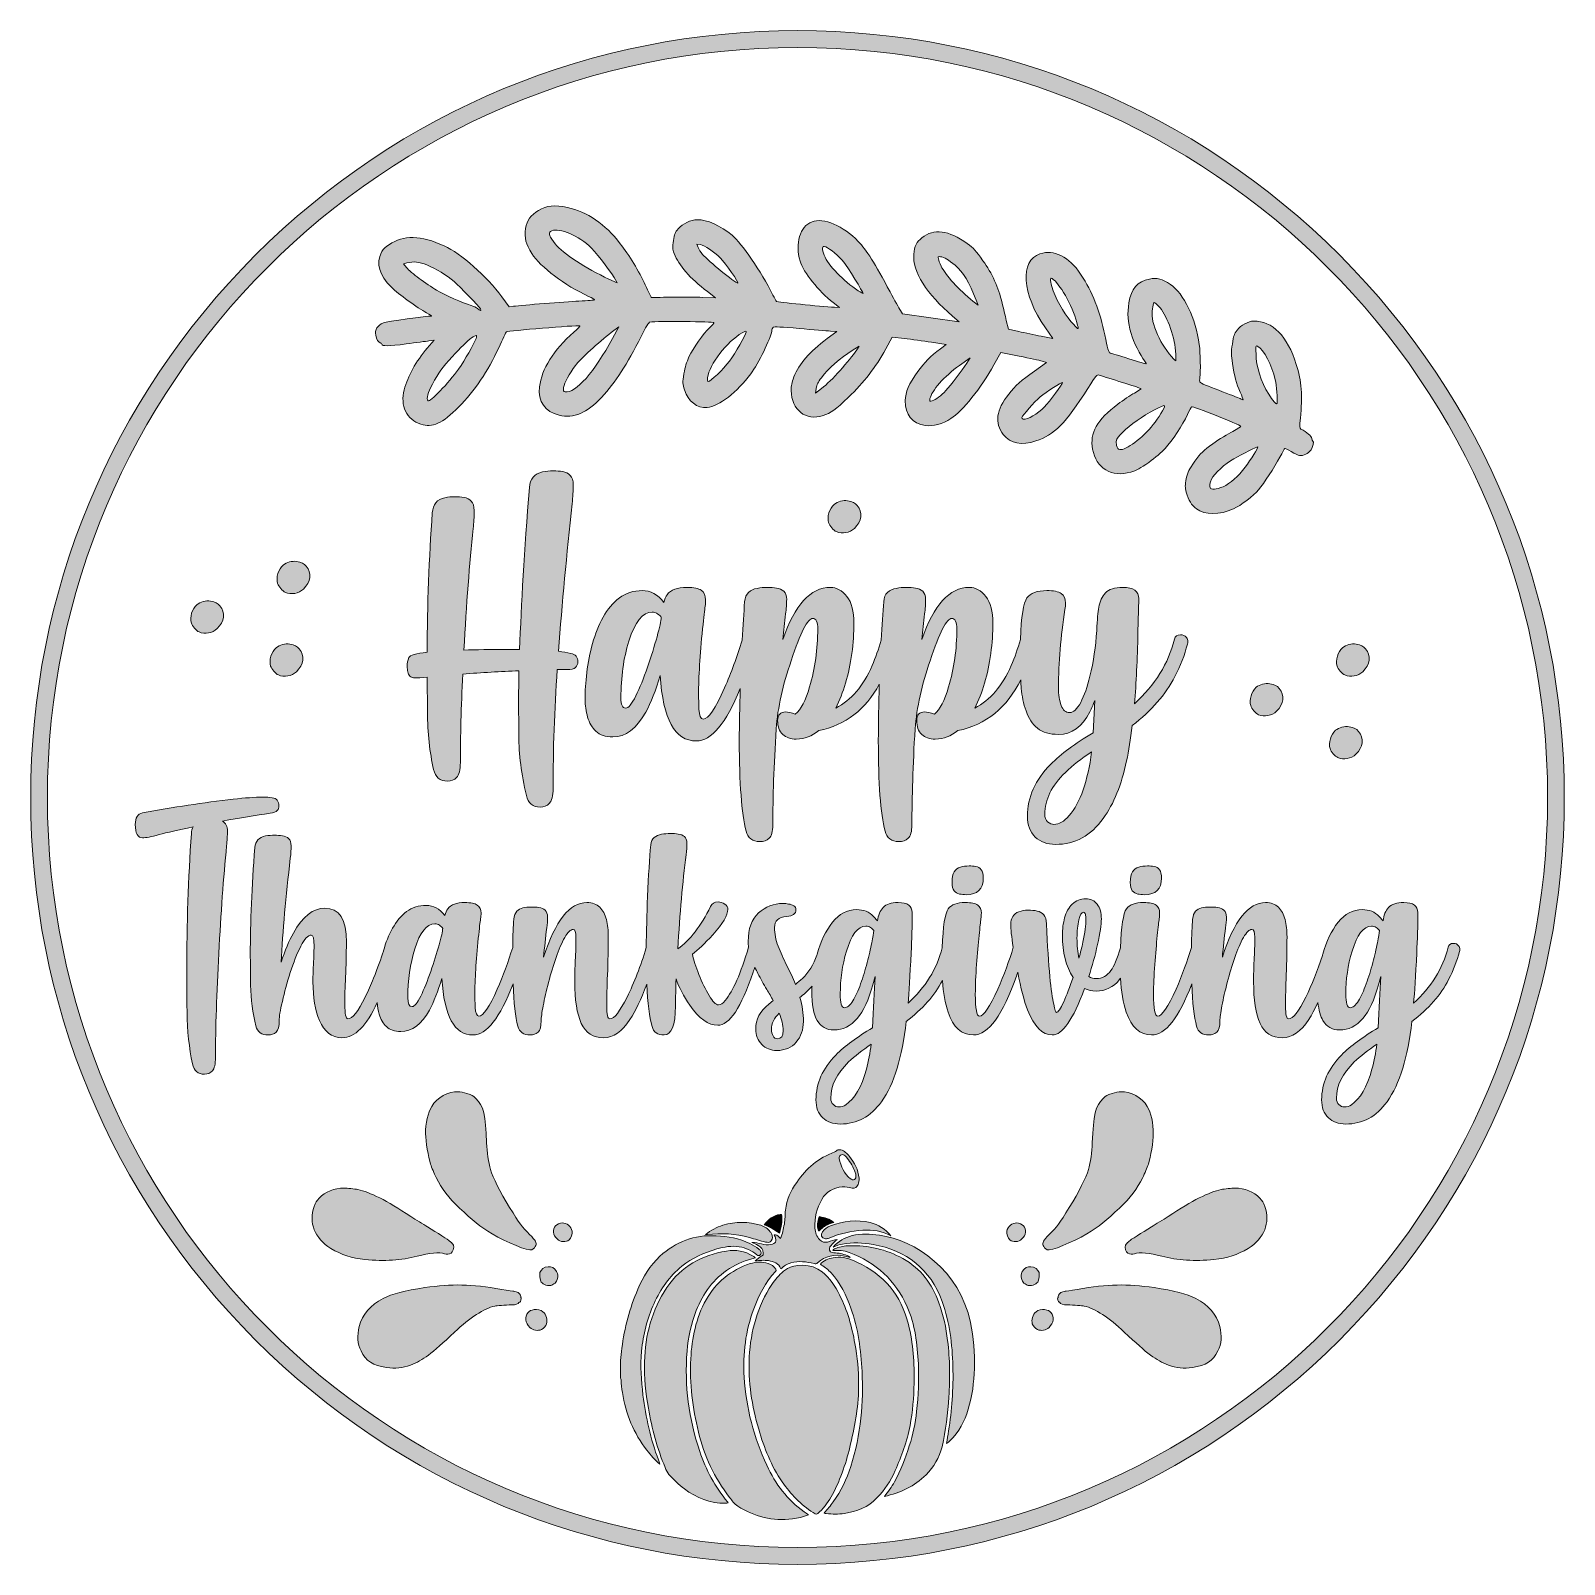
# Model space of a CAD drawing. Header units: inches. Extents: x 0.4 to 11.6, y -11.6 to -0.4.
import ezdxf

# ---------------------------------------------------------------- set-up
doc = ezdxf.new("R2010")
doc.units = ezdxf.units.IN
doc.header["$MEASUREMENT"] = 0
doc.layers.add('Layer 1', color=7, linetype='Continuous')

# ---------------------------------------------------------------- blocks, each defined once
blk = doc.blocks.new('block 4')
at = {"layer": 'Layer 1', "true_color": 0x231f20}
h = blk.add_hatch(color=250, dxfattribs=at)
h.dxf.hatch_style = 2
edge = h.paths.add_edge_path()
edge.add_spline(control_points=[(7.632, -9.228), (7.607, -9.251), (7.567, -9.254), (7.544, -9.234), (7.53, -9.222), (7.519, -9.189), (7.522, -9.172), (7.528, -9.137), (7.56, -9.11), (7.595, -9.111), (7.61, -9.112), (7.632, -9.121), (7.644, -9.133), (7.668, -9.157), (7.662, -9.2), (7.632, -9.228)], knot_values=[0, 0, 0, 0, 1, 1, 1, 2, 2, 2, 3, 3, 3, 4, 4, 4, 5, 5, 5, 5], degree=3, periodic=1)
at = {"layer": 'Layer 1', "lineweight": 0}
blk.add_open_spline([(7.632, -9.228), (7.607, -9.251), (7.567, -9.254), (7.544, -9.234), (7.53, -9.222), (7.519, -9.189), (7.522, -9.172), (7.528, -9.137), (7.56, -9.11), (7.595, -9.111), (7.61, -9.112), (7.632, -9.121), (7.644, -9.133), (7.668, -9.157), (7.662, -9.2), (7.632, -9.228)], degree=3, knots=[0, 0, 0, 0, 1, 1, 1, 2, 2, 2, 3, 3, 3, 4, 4, 4, 5, 5, 5, 5], dxfattribs=at)
blk = doc.blocks.new('block 5')
at = {"layer": 'Layer 1', "true_color": 0x231f20}
h = blk.add_hatch(color=250, dxfattribs=at)
h.dxf.hatch_style = 2
edge = h.paths.add_edge_path()
edge.add_spline(control_points=[(7.683, -9.568), (7.677, -9.567), (7.664, -9.562), (7.655, -9.556), (7.64, -9.547), (7.638, -9.544), (7.631, -9.524), (7.624, -9.499), (7.624, -9.484), (7.635, -9.466), (7.65, -9.44), (7.673, -9.427), (7.698, -9.43), (7.725, -9.432), (7.75, -9.451), (7.757, -9.473), (7.761, -9.485), (7.757, -9.518), (7.751, -9.535), (7.744, -9.554), (7.707, -9.572), (7.683, -9.568)], knot_values=[0, 0, 0, 0, 1, 1, 1, 2, 2, 2, 3, 3, 3, 4, 4, 4, 5, 5, 5, 6, 6, 6, 7, 7, 7, 7], degree=3, periodic=1)
at = {"layer": 'Layer 1', "lineweight": 0}
blk.add_open_spline([(7.683, -9.568), (7.677, -9.567), (7.664, -9.562), (7.655, -9.556), (7.64, -9.547), (7.638, -9.544), (7.631, -9.524), (7.624, -9.499), (7.624, -9.484), (7.635, -9.466), (7.65, -9.44), (7.673, -9.427), (7.698, -9.43), (7.725, -9.432), (7.75, -9.451), (7.757, -9.473), (7.761, -9.485), (7.757, -9.518), (7.751, -9.535), (7.744, -9.554), (7.707, -9.572), (7.683, -9.568)], degree=3, knots=[0, 0, 0, 0, 1, 1, 1, 2, 2, 2, 3, 3, 3, 4, 4, 4, 5, 5, 5, 6, 6, 6, 7, 7, 7, 7], dxfattribs=at)
blk = doc.blocks.new('block 7')
at = {"layer": 'Layer 1', "true_color": 0x231f20}
h = blk.add_hatch(color=250, dxfattribs=at)
h.dxf.hatch_style = 2
edge = h.paths.add_edge_path()
edge.add_spline(control_points=[(8.555, -8.682), (8.547, -8.706), (8.529, -8.751), (8.514, -8.78), (8.472, -8.862), (8.426, -8.924), (8.344, -9.002), (8.253, -9.09), (8.192, -9.138), (8.105, -9.191), (8.005, -9.251), (7.838, -9.319), (7.817, -9.307), (7.802, -9.299), (7.79, -9.286), (7.787, -9.276), (7.78, -9.254), (7.788, -9.24), (7.832, -9.195), (7.887, -9.141), (7.907, -9.114), (7.977, -8.999), (8.05, -8.881), (8.1, -8.781), (8.118, -8.721), (8.133, -8.668), (8.144, -8.595), (8.146, -8.526), (8.153, -8.321), (8.169, -8.255), (8.225, -8.203), (8.25, -8.179), (8.251, -8.178), (8.29, -8.166), (8.313, -8.159), (8.34, -8.153), (8.353, -8.153), (8.425, -8.15), (8.509, -8.196), (8.547, -8.26), (8.574, -8.306), (8.592, -8.386), (8.591, -8.46), (8.591, -8.515), (8.572, -8.631), (8.555, -8.682)], knot_values=[0, 0, 0, 0, 1, 1, 1, 2, 2, 2, 3, 3, 3, 4, 4, 4, 5, 5, 5, 6, 6, 6, 7, 7, 7, 8, 8, 8, 9, 9, 9, 10, 10, 10, 11, 11, 11, 12, 12, 12, 13, 13, 13, 14, 14, 14, 15, 15, 15, 15], degree=3, periodic=1)
at = {"layer": 'Layer 1', "lineweight": 0}
blk.add_open_spline([(8.555, -8.682), (8.547, -8.706), (8.529, -8.751), (8.514, -8.78), (8.472, -8.862), (8.426, -8.924), (8.344, -9.002), (8.253, -9.09), (8.192, -9.138), (8.105, -9.191), (8.005, -9.251), (7.838, -9.319), (7.817, -9.307), (7.802, -9.299), (7.79, -9.286), (7.787, -9.276), (7.78, -9.254), (7.788, -9.24), (7.832, -9.195), (7.887, -9.141), (7.907, -9.114), (7.977, -8.999), (8.05, -8.881), (8.1, -8.781), (8.118, -8.721), (8.133, -8.668), (8.144, -8.595), (8.146, -8.526), (8.153, -8.321), (8.169, -8.255), (8.225, -8.203), (8.25, -8.179), (8.251, -8.178), (8.29, -8.166), (8.313, -8.159), (8.34, -8.153), (8.353, -8.153), (8.425, -8.15), (8.509, -8.196), (8.547, -8.26), (8.574, -8.306), (8.592, -8.386), (8.591, -8.46), (8.591, -8.515), (8.572, -8.631), (8.555, -8.682)], degree=3, knots=[0, 0, 0, 0, 1, 1, 1, 2, 2, 2, 3, 3, 3, 4, 4, 4, 5, 5, 5, 6, 6, 6, 7, 7, 7, 8, 8, 8, 9, 9, 9, 10, 10, 10, 11, 11, 11, 12, 12, 12, 13, 13, 13, 14, 14, 14, 15, 15, 15, 15], dxfattribs=at)
blk = doc.blocks.new('block 8')
at = {"layer": 'Layer 1', "true_color": 0x231f20}
h = blk.add_hatch(color=250, dxfattribs=at)
h.dxf.hatch_style = 2
edge = h.paths.add_edge_path()
edge.add_spline(control_points=[(8.453, -9.336), (8.436, -9.341), (8.421, -9.34), (8.406, -9.332), (8.392, -9.325), (8.381, -9.289), (8.388, -9.274), (8.391, -9.268), (8.395, -9.262), (8.397, -9.261), (8.4, -9.261), (8.402, -9.258), (8.401, -9.256), (8.401, -9.254), (8.403, -9.251), (8.407, -9.25), (8.411, -9.249), (8.415, -9.246), (8.416, -9.243), (8.42, -9.237), (8.508, -9.18), (8.577, -9.14), (8.609, -9.121), (8.664, -9.087), (8.7, -9.063), (8.878, -8.946), (8.996, -8.886), (9.087, -8.867), (9.11, -8.863), (9.164, -8.857), (9.186, -8.857), (9.259, -8.857), (9.325, -8.883), (9.368, -8.929), (9.389, -8.952), (9.393, -8.957), (9.405, -8.992), (9.447, -9.109), (9.401, -9.223), (9.283, -9.297), (9.207, -9.343), (9.132, -9.368), (9.034, -9.378), (8.891, -9.392), (8.768, -9.384), (8.653, -9.353), (8.563, -9.329), (8.492, -9.323), (8.453, -9.336)], knot_values=[0, 0, 0, 0, 1, 1, 1, 2, 2, 2, 3, 3, 3, 4, 4, 4, 5, 5, 5, 6, 6, 6, 7, 7, 7, 8, 8, 8, 9, 9, 9, 10, 10, 10, 11, 11, 11, 12, 12, 12, 13, 13, 13, 14, 14, 14, 15, 15, 15, 16, 16, 16, 16], degree=3, periodic=1)
at = {"layer": 'Layer 1', "lineweight": 0}
blk.add_open_spline([(8.453, -9.336), (8.436, -9.341), (8.421, -9.34), (8.406, -9.332), (8.392, -9.325), (8.381, -9.289), (8.388, -9.274), (8.391, -9.268), (8.395, -9.262), (8.397, -9.261), (8.4, -9.261), (8.402, -9.258), (8.401, -9.256), (8.401, -9.254), (8.403, -9.251), (8.407, -9.25), (8.411, -9.249), (8.415, -9.246), (8.416, -9.243), (8.42, -9.237), (8.508, -9.18), (8.577, -9.14), (8.609, -9.121), (8.664, -9.087), (8.7, -9.063), (8.878, -8.946), (8.996, -8.886), (9.087, -8.867), (9.11, -8.863), (9.164, -8.857), (9.186, -8.857), (9.259, -8.857), (9.325, -8.883), (9.368, -8.929), (9.389, -8.952), (9.393, -8.957), (9.405, -8.992), (9.447, -9.109), (9.401, -9.223), (9.283, -9.297), (9.207, -9.343), (9.132, -9.368), (9.034, -9.378), (8.891, -9.392), (8.768, -9.384), (8.653, -9.353), (8.563, -9.329), (8.492, -9.323), (8.453, -9.336)], degree=3, knots=[0, 0, 0, 0, 1, 1, 1, 2, 2, 2, 3, 3, 3, 4, 4, 4, 5, 5, 5, 6, 6, 6, 7, 7, 7, 8, 8, 8, 9, 9, 9, 10, 10, 10, 11, 11, 11, 12, 12, 12, 13, 13, 13, 14, 14, 14, 15, 15, 15, 16, 16, 16, 16], dxfattribs=at)
blk = doc.blocks.new('block 9')
at = {"layer": 'Layer 1', "true_color": 0x231f20}
h = blk.add_hatch(color=250, dxfattribs=at)
h.dxf.hatch_style = 2
edge = h.paths.add_edge_path()
edge.add_spline(control_points=[(7.894, -9.658), (7.896, -9.657), (7.897, -9.653), (7.897, -9.647), (7.896, -9.635), (7.912, -9.619), (7.93, -9.613), (7.938, -9.611), (7.945, -9.609), (7.947, -9.61), (7.948, -9.611), (7.989, -9.605), (8.036, -9.596), (8.265, -9.557), (8.395, -9.554), (8.598, -9.583), (8.74, -9.604), (8.837, -9.629), (8.901, -9.662), (8.995, -9.71), (9.055, -9.78), (9.076, -9.866), (9.093, -9.937), (9.089, -9.991), (9.063, -10.045), (9.027, -10.119), (8.975, -10.152), (8.878, -10.166), (8.81, -10.176), (8.761, -10.171), (8.701, -10.148), (8.607, -10.111), (8.553, -10.071), (8.379, -9.907), (8.269, -9.803), (8.164, -9.735), (8.087, -9.718), (8.07, -9.715), (8.014, -9.71), (7.961, -9.709), (7.936, -9.709), (7.912, -9.7), (7.909, -9.692), (7.909, -9.689), (7.906, -9.687), (7.904, -9.688), (7.902, -9.689), (7.898, -9.682), (7.895, -9.674), (7.893, -9.666), (7.892, -9.658), (7.894, -9.658)], knot_values=[0, 0, 0, 0, 1, 1, 1, 2, 2, 2, 3, 3, 3, 4, 4, 4, 5, 5, 5, 6, 6, 6, 7, 7, 7, 8, 8, 8, 9, 9, 9, 10, 10, 10, 11, 11, 11, 12, 12, 12, 13, 13, 13, 14, 14, 14, 15, 15, 15, 16, 16, 16, 17, 17, 17, 17], degree=3, periodic=1)
at = {"layer": 'Layer 1', "lineweight": 0}
blk.add_open_spline([(7.894, -9.658), (7.896, -9.657), (7.897, -9.653), (7.897, -9.647), (7.896, -9.635), (7.912, -9.619), (7.93, -9.613), (7.938, -9.611), (7.945, -9.609), (7.947, -9.61), (7.948, -9.611), (7.989, -9.605), (8.036, -9.596), (8.265, -9.557), (8.395, -9.554), (8.598, -9.583), (8.74, -9.604), (8.837, -9.629), (8.901, -9.662), (8.995, -9.71), (9.055, -9.78), (9.076, -9.866), (9.093, -9.937), (9.089, -9.991), (9.063, -10.045), (9.027, -10.119), (8.975, -10.152), (8.878, -10.166), (8.81, -10.176), (8.761, -10.171), (8.701, -10.148), (8.607, -10.111), (8.553, -10.071), (8.379, -9.907), (8.269, -9.803), (8.164, -9.735), (8.087, -9.718), (8.07, -9.715), (8.014, -9.71), (7.961, -9.709), (7.936, -9.709), (7.912, -9.7), (7.909, -9.692), (7.909, -9.689), (7.906, -9.687), (7.904, -9.688), (7.902, -9.689), (7.898, -9.682), (7.895, -9.674), (7.893, -9.666), (7.892, -9.658), (7.894, -9.658)], degree=3, knots=[0, 0, 0, 0, 1, 1, 1, 2, 2, 2, 3, 3, 3, 4, 4, 4, 5, 5, 5, 6, 6, 6, 7, 7, 7, 8, 8, 8, 9, 9, 9, 10, 10, 10, 11, 11, 11, 12, 12, 12, 13, 13, 13, 14, 14, 14, 15, 15, 15, 16, 16, 16, 17, 17, 17, 17], dxfattribs=at)
blk = doc.blocks.new('block 6')
at = {"layer": 'Layer 1'}
for name in ['block 7', 'block 8', 'block 9']:
    blk.add_blockref(name, (0, 0), dxfattribs=at)
blk = doc.blocks.new('block 10')
at = {"layer": 'Layer 1', "true_color": 0x231f20}
h = blk.add_hatch(color=250, dxfattribs=at)
h.dxf.hatch_style = 2
edge = h.paths.add_edge_path()
edge.add_spline(control_points=[(7.735, -9.76), (7.75, -9.746), (7.778, -9.739), (7.798, -9.743), (7.823, -9.747), (7.832, -9.752), (7.843, -9.765), (7.871, -9.797), (7.865, -9.839), (7.83, -9.873), (7.809, -9.894), (7.772, -9.901), (7.745, -9.889), (7.732, -9.883), (7.713, -9.861), (7.708, -9.847), (7.7, -9.82), (7.712, -9.779), (7.735, -9.76)], knot_values=[0, 0, 0, 0, 1, 1, 1, 2, 2, 2, 3, 3, 3, 4, 4, 4, 5, 5, 5, 6, 6, 6, 6], degree=3, periodic=1)
at = {"layer": 'Layer 1', "lineweight": 0}
blk.add_open_spline([(7.735, -9.76), (7.75, -9.746), (7.778, -9.739), (7.798, -9.743), (7.823, -9.747), (7.832, -9.752), (7.843, -9.765), (7.871, -9.797), (7.865, -9.839), (7.83, -9.873), (7.809, -9.894), (7.772, -9.901), (7.745, -9.889), (7.732, -9.883), (7.713, -9.861), (7.708, -9.847), (7.7, -9.82), (7.712, -9.779), (7.735, -9.76)], degree=3, knots=[0, 0, 0, 0, 1, 1, 1, 2, 2, 2, 3, 3, 3, 4, 4, 4, 5, 5, 5, 6, 6, 6, 6], dxfattribs=at)
blk = doc.blocks.new('block 3')
at = {"layer": 'Layer 1'}
for name in ['block 6', 'block 4', 'block 5', 'block 10']:
    blk.add_blockref(name, (0, 0), dxfattribs=at)
blk = doc.blocks.new('block 12')
at = {"layer": 'Layer 1', "true_color": 0x231f20}
h = blk.add_hatch(color=250, dxfattribs=at)
h.dxf.hatch_style = 2
edge = h.paths.add_edge_path()
edge.add_spline(control_points=[(4.239, -9.228), (4.264, -9.251), (4.304, -9.254), (4.327, -9.234), (4.341, -9.222), (4.352, -9.189), (4.349, -9.172), (4.343, -9.137), (4.311, -9.11), (4.276, -9.111), (4.261, -9.112), (4.239, -9.121), (4.227, -9.133), (4.203, -9.157), (4.209, -9.2), (4.239, -9.228)], knot_values=[0, 0, 0, 0, 1, 1, 1, 2, 2, 2, 3, 3, 3, 4, 4, 4, 5, 5, 5, 5], degree=3, periodic=1)
at = {"layer": 'Layer 1', "lineweight": 0}
blk.add_open_spline([(4.239, -9.228), (4.264, -9.251), (4.304, -9.254), (4.327, -9.234), (4.341, -9.222), (4.352, -9.189), (4.349, -9.172), (4.343, -9.137), (4.311, -9.11), (4.276, -9.111), (4.261, -9.112), (4.239, -9.121), (4.227, -9.133), (4.203, -9.157), (4.209, -9.2), (4.239, -9.228)], degree=3, knots=[0, 0, 0, 0, 1, 1, 1, 2, 2, 2, 3, 3, 3, 4, 4, 4, 5, 5, 5, 5], dxfattribs=at)
blk = doc.blocks.new('block 13')
at = {"layer": 'Layer 1', "true_color": 0x231f20}
h = blk.add_hatch(color=250, dxfattribs=at)
h.dxf.hatch_style = 2
edge = h.paths.add_edge_path()
edge.add_spline(control_points=[(4.188, -9.568), (4.194, -9.567), (4.207, -9.562), (4.216, -9.556), (4.23, -9.547), (4.233, -9.544), (4.24, -9.524), (4.247, -9.499), (4.246, -9.484), (4.236, -9.466), (4.221, -9.44), (4.198, -9.427), (4.173, -9.43), (4.146, -9.432), (4.121, -9.451), (4.114, -9.473), (4.11, -9.485), (4.114, -9.518), (4.12, -9.535), (4.127, -9.554), (4.164, -9.572), (4.188, -9.568)], knot_values=[0, 0, 0, 0, 1, 1, 1, 2, 2, 2, 3, 3, 3, 4, 4, 4, 5, 5, 5, 6, 6, 6, 7, 7, 7, 7], degree=3, periodic=1)
at = {"layer": 'Layer 1', "lineweight": 0}
blk.add_open_spline([(4.188, -9.568), (4.194, -9.567), (4.207, -9.562), (4.216, -9.556), (4.23, -9.547), (4.233, -9.544), (4.24, -9.524), (4.247, -9.499), (4.246, -9.484), (4.236, -9.466), (4.221, -9.44), (4.198, -9.427), (4.173, -9.43), (4.146, -9.432), (4.121, -9.451), (4.114, -9.473), (4.11, -9.485), (4.114, -9.518), (4.12, -9.535), (4.127, -9.554), (4.164, -9.572), (4.188, -9.568)], degree=3, knots=[0, 0, 0, 0, 1, 1, 1, 2, 2, 2, 3, 3, 3, 4, 4, 4, 5, 5, 5, 6, 6, 6, 7, 7, 7, 7], dxfattribs=at)
blk = doc.blocks.new('block 15')
at = {"layer": 'Layer 1', "true_color": 0x231f20}
h = blk.add_hatch(color=250, dxfattribs=at)
h.dxf.hatch_style = 2
edge = h.paths.add_edge_path()
edge.add_spline(control_points=[(3.316, -8.682), (3.323, -8.706), (3.342, -8.751), (3.357, -8.78), (3.398, -8.862), (3.445, -8.924), (3.527, -9.002), (3.618, -9.09), (3.679, -9.138), (3.765, -9.191), (3.866, -9.251), (4.033, -9.319), (4.054, -9.307), (4.069, -9.299), (4.081, -9.286), (4.084, -9.276), (4.091, -9.254), (4.083, -9.24), (4.039, -9.195), (3.984, -9.141), (3.964, -9.114), (3.893, -8.999), (3.821, -8.881), (3.771, -8.781), (3.753, -8.721), (3.738, -8.668), (3.727, -8.595), (3.725, -8.526), (3.718, -8.321), (3.702, -8.255), (3.646, -8.203), (3.621, -8.179), (3.619, -8.178), (3.581, -8.166), (3.558, -8.159), (3.531, -8.153), (3.518, -8.153), (3.446, -8.15), (3.362, -8.196), (3.324, -8.26), (3.296, -8.306), (3.279, -8.386), (3.279, -8.46), (3.28, -8.515), (3.299, -8.631), (3.316, -8.682)], knot_values=[0, 0, 0, 0, 1, 1, 1, 2, 2, 2, 3, 3, 3, 4, 4, 4, 5, 5, 5, 6, 6, 6, 7, 7, 7, 8, 8, 8, 9, 9, 9, 10, 10, 10, 11, 11, 11, 12, 12, 12, 13, 13, 13, 14, 14, 14, 15, 15, 15, 15], degree=3, periodic=1)
at = {"layer": 'Layer 1', "lineweight": 0}
blk.add_open_spline([(3.316, -8.682), (3.323, -8.706), (3.342, -8.751), (3.357, -8.78), (3.398, -8.862), (3.445, -8.924), (3.527, -9.002), (3.618, -9.09), (3.679, -9.138), (3.765, -9.191), (3.866, -9.251), (4.033, -9.319), (4.054, -9.307), (4.069, -9.299), (4.081, -9.286), (4.084, -9.276), (4.091, -9.254), (4.083, -9.24), (4.039, -9.195), (3.984, -9.141), (3.964, -9.114), (3.893, -8.999), (3.821, -8.881), (3.771, -8.781), (3.753, -8.721), (3.738, -8.668), (3.727, -8.595), (3.725, -8.526), (3.718, -8.321), (3.702, -8.255), (3.646, -8.203), (3.621, -8.179), (3.619, -8.178), (3.581, -8.166), (3.558, -8.159), (3.531, -8.153), (3.518, -8.153), (3.446, -8.15), (3.362, -8.196), (3.324, -8.26), (3.296, -8.306), (3.279, -8.386), (3.279, -8.46), (3.28, -8.515), (3.299, -8.631), (3.316, -8.682)], degree=3, knots=[0, 0, 0, 0, 1, 1, 1, 2, 2, 2, 3, 3, 3, 4, 4, 4, 5, 5, 5, 6, 6, 6, 7, 7, 7, 8, 8, 8, 9, 9, 9, 10, 10, 10, 11, 11, 11, 12, 12, 12, 13, 13, 13, 14, 14, 14, 15, 15, 15, 15], dxfattribs=at)
blk = doc.blocks.new('block 16')
at = {"layer": 'Layer 1', "true_color": 0x231f20}
h = blk.add_hatch(color=250, dxfattribs=at)
h.dxf.hatch_style = 2
edge = h.paths.add_edge_path()
edge.add_spline(control_points=[(3.418, -9.336), (3.435, -9.341), (3.45, -9.34), (3.465, -9.332), (3.478, -9.325), (3.49, -9.289), (3.483, -9.274), (3.48, -9.268), (3.476, -9.262), (3.473, -9.261), (3.471, -9.261), (3.469, -9.258), (3.47, -9.256), (3.47, -9.254), (3.468, -9.251), (3.464, -9.25), (3.46, -9.249), (3.456, -9.246), (3.455, -9.243), (3.451, -9.237), (3.363, -9.18), (3.294, -9.14), (3.262, -9.121), (3.207, -9.087), (3.171, -9.063), (2.993, -8.946), (2.875, -8.886), (2.784, -8.867), (2.761, -8.863), (2.707, -8.857), (2.685, -8.857), (2.612, -8.857), (2.545, -8.883), (2.503, -8.929), (2.482, -8.952), (2.478, -8.957), (2.466, -8.992), (2.424, -9.109), (2.47, -9.223), (2.588, -9.297), (2.664, -9.343), (2.739, -9.368), (2.837, -9.378), (2.98, -9.392), (3.102, -9.384), (3.218, -9.353), (3.308, -9.329), (3.378, -9.323), (3.418, -9.336)], knot_values=[0, 0, 0, 0, 1, 1, 1, 2, 2, 2, 3, 3, 3, 4, 4, 4, 5, 5, 5, 6, 6, 6, 7, 7, 7, 8, 8, 8, 9, 9, 9, 10, 10, 10, 11, 11, 11, 12, 12, 12, 13, 13, 13, 14, 14, 14, 15, 15, 15, 16, 16, 16, 16], degree=3, periodic=1)
at = {"layer": 'Layer 1', "lineweight": 0}
blk.add_open_spline([(3.418, -9.336), (3.435, -9.341), (3.45, -9.34), (3.465, -9.332), (3.478, -9.325), (3.49, -9.289), (3.483, -9.274), (3.48, -9.268), (3.476, -9.262), (3.473, -9.261), (3.471, -9.261), (3.469, -9.258), (3.47, -9.256), (3.47, -9.254), (3.468, -9.251), (3.464, -9.25), (3.46, -9.249), (3.456, -9.246), (3.455, -9.243), (3.451, -9.237), (3.363, -9.18), (3.294, -9.14), (3.262, -9.121), (3.207, -9.087), (3.171, -9.063), (2.993, -8.946), (2.875, -8.886), (2.784, -8.867), (2.761, -8.863), (2.707, -8.857), (2.685, -8.857), (2.612, -8.857), (2.545, -8.883), (2.503, -8.929), (2.482, -8.952), (2.478, -8.957), (2.466, -8.992), (2.424, -9.109), (2.47, -9.223), (2.588, -9.297), (2.664, -9.343), (2.739, -9.368), (2.837, -9.378), (2.98, -9.392), (3.102, -9.384), (3.218, -9.353), (3.308, -9.329), (3.378, -9.323), (3.418, -9.336)], degree=3, knots=[0, 0, 0, 0, 1, 1, 1, 2, 2, 2, 3, 3, 3, 4, 4, 4, 5, 5, 5, 6, 6, 6, 7, 7, 7, 8, 8, 8, 9, 9, 9, 10, 10, 10, 11, 11, 11, 12, 12, 12, 13, 13, 13, 14, 14, 14, 15, 15, 15, 16, 16, 16, 16], dxfattribs=at)
blk = doc.blocks.new('block 17')
at = {"layer": 'Layer 1', "true_color": 0x231f20}
h = blk.add_hatch(color=250, dxfattribs=at)
h.dxf.hatch_style = 2
edge = h.paths.add_edge_path()
edge.add_spline(control_points=[(3.977, -9.658), (3.975, -9.657), (3.974, -9.653), (3.974, -9.647), (3.975, -9.635), (3.959, -9.619), (3.941, -9.613), (3.933, -9.611), (3.925, -9.609), (3.924, -9.61), (3.922, -9.611), (3.882, -9.605), (3.835, -9.596), (3.606, -9.557), (3.476, -9.554), (3.273, -9.583), (3.131, -9.604), (3.033, -9.629), (2.97, -9.662), (2.876, -9.71), (2.816, -9.78), (2.795, -9.866), (2.778, -9.937), (2.782, -9.991), (2.808, -10.045), (2.844, -10.119), (2.895, -10.152), (2.993, -10.166), (3.061, -10.176), (3.11, -10.171), (3.17, -10.148), (3.264, -10.111), (3.317, -10.071), (3.491, -9.907), (3.602, -9.803), (3.707, -9.735), (3.784, -9.718), (3.8, -9.715), (3.857, -9.71), (3.91, -9.709), (3.934, -9.709), (3.959, -9.7), (3.961, -9.692), (3.962, -9.689), (3.965, -9.687), (3.967, -9.688), (3.969, -9.689), (3.973, -9.682), (3.975, -9.674), (3.978, -9.666), (3.979, -9.658), (3.977, -9.658)], knot_values=[0, 0, 0, 0, 1, 1, 1, 2, 2, 2, 3, 3, 3, 4, 4, 4, 5, 5, 5, 6, 6, 6, 7, 7, 7, 8, 8, 8, 9, 9, 9, 10, 10, 10, 11, 11, 11, 12, 12, 12, 13, 13, 13, 14, 14, 14, 15, 15, 15, 16, 16, 16, 17, 17, 17, 17], degree=3, periodic=1)
at = {"layer": 'Layer 1', "lineweight": 0}
blk.add_open_spline([(3.977, -9.658), (3.975, -9.657), (3.974, -9.653), (3.974, -9.647), (3.975, -9.635), (3.959, -9.619), (3.941, -9.613), (3.933, -9.611), (3.925, -9.609), (3.924, -9.61), (3.922, -9.611), (3.882, -9.605), (3.835, -9.596), (3.606, -9.557), (3.476, -9.554), (3.273, -9.583), (3.131, -9.604), (3.033, -9.629), (2.97, -9.662), (2.876, -9.71), (2.816, -9.78), (2.795, -9.866), (2.778, -9.937), (2.782, -9.991), (2.808, -10.045), (2.844, -10.119), (2.895, -10.152), (2.993, -10.166), (3.061, -10.176), (3.11, -10.171), (3.17, -10.148), (3.264, -10.111), (3.317, -10.071), (3.491, -9.907), (3.602, -9.803), (3.707, -9.735), (3.784, -9.718), (3.8, -9.715), (3.857, -9.71), (3.91, -9.709), (3.934, -9.709), (3.959, -9.7), (3.961, -9.692), (3.962, -9.689), (3.965, -9.687), (3.967, -9.688), (3.969, -9.689), (3.973, -9.682), (3.975, -9.674), (3.978, -9.666), (3.979, -9.658), (3.977, -9.658)], degree=3, knots=[0, 0, 0, 0, 1, 1, 1, 2, 2, 2, 3, 3, 3, 4, 4, 4, 5, 5, 5, 6, 6, 6, 7, 7, 7, 8, 8, 8, 9, 9, 9, 10, 10, 10, 11, 11, 11, 12, 12, 12, 13, 13, 13, 14, 14, 14, 15, 15, 15, 16, 16, 16, 17, 17, 17, 17], dxfattribs=at)
blk = doc.blocks.new('block 14')
at = {"layer": 'Layer 1'}
for name in ['block 15', 'block 16', 'block 17']:
    blk.add_blockref(name, (0, 0), dxfattribs=at)
blk = doc.blocks.new('block 18')
at = {"layer": 'Layer 1', "true_color": 0x231f20}
h = blk.add_hatch(color=250, dxfattribs=at)
h.dxf.hatch_style = 2
edge = h.paths.add_edge_path()
edge.add_spline(control_points=[(4.136, -9.76), (4.121, -9.746), (4.093, -9.739), (4.072, -9.743), (4.048, -9.747), (4.039, -9.752), (4.028, -9.765), (4, -9.797), (4.006, -9.839), (4.04, -9.873), (4.062, -9.894), (4.099, -9.901), (4.126, -9.889), (4.139, -9.883), (4.158, -9.861), (4.163, -9.847), (4.171, -9.82), (4.159, -9.779), (4.136, -9.76)], knot_values=[0, 0, 0, 0, 1, 1, 1, 2, 2, 2, 3, 3, 3, 4, 4, 4, 5, 5, 5, 6, 6, 6, 6], degree=3, periodic=1)
at = {"layer": 'Layer 1', "lineweight": 0}
blk.add_open_spline([(4.136, -9.76), (4.121, -9.746), (4.093, -9.739), (4.072, -9.743), (4.048, -9.747), (4.039, -9.752), (4.028, -9.765), (4, -9.797), (4.006, -9.839), (4.04, -9.873), (4.062, -9.894), (4.099, -9.901), (4.126, -9.889), (4.139, -9.883), (4.158, -9.861), (4.163, -9.847), (4.171, -9.82), (4.159, -9.779), (4.136, -9.76)], degree=3, knots=[0, 0, 0, 0, 1, 1, 1, 2, 2, 2, 3, 3, 3, 4, 4, 4, 5, 5, 5, 6, 6, 6, 6], dxfattribs=at)
blk = doc.blocks.new('block 11')
at = {"layer": 'Layer 1'}
for name in ['block 14', 'block 12', 'block 13', 'block 18']:
    blk.add_blockref(name, (0, 0), dxfattribs=at)
blk = doc.blocks.new('block 19')
at = {"layer": 'Layer 1', "true_color": 0x231f20}
h = blk.add_hatch(color=250, dxfattribs=at)
h.dxf.hatch_style = 2
edge = h.paths.add_edge_path()
edge.add_spline(control_points=[(3.165, -5.12), (3.173, -5.129), (3.186, -5.133), (3.205, -5.133), (3.221, -5.133), (3.249, -5.131), (3.29, -5.127), (3.29, -5.127), (3.293, -5.38), (3.293, -5.38), (3.295, -5.535), (3.309, -5.676), (3.338, -5.802), (3.35, -5.858), (3.384, -5.886), (3.439, -5.886), (3.466, -5.886), (3.488, -5.877), (3.506, -5.859), (3.524, -5.84), (3.533, -5.804), (3.533, -5.749), (3.533, -5.562), (3.539, -5.347), (3.55, -5.105), (3.689, -5.094), (3.826, -5.086), (3.961, -5.08), (3.959, -5.164), (3.958, -5.242), (3.958, -5.314), (3.958, -5.339), (3.959, -5.419), (3.96, -5.554), (3.96, -5.69), (3.979, -5.836), (4.015, -5.99), (4.028, -6.047), (4.062, -6.076), (4.117, -6.076), (4.143, -6.076), (4.165, -6.067), (4.183, -6.048), (4.201, -6.03), (4.21, -5.993), (4.21, -5.939), (4.21, -5.655), (4.22, -5.366), (4.24, -5.072), (4.24, -5.072), (4.309, -5.072), (4.309, -5.072), (4.342, -5.072), (4.363, -5.067), (4.374, -5.056), (4.385, -5.045), (4.391, -5.032), (4.391, -5.016), (4.391, -4.982), (4.374, -4.961), (4.34, -4.954), (4.311, -4.947), (4.281, -4.942), (4.249, -4.938), (4.276, -4.59), (4.309, -4.231), (4.349, -3.862), (4.354, -3.811), (4.357, -3.765), (4.357, -3.725), (4.357, -3.692), (4.35, -3.668), (4.335, -3.654), (4.321, -3.639), (4.302, -3.63), (4.28, -3.627), (4.258, -3.623), (4.235, -3.621), (4.212, -3.621), (4.185, -3.621), (4.159, -3.624), (4.133, -3.629), (4.074, -3.64), (4.042, -3.679), (4.037, -3.743), (4.001, -4.206), (3.977, -4.6), (3.966, -4.925), (3.966, -4.925), (3.874, -4.925), (3.874, -4.925), (3.754, -4.925), (3.649, -4.927), (3.559, -4.929), (3.577, -4.593), (3.6, -4.298), (3.627, -4.043), (3.632, -4.001), (3.634, -3.957), (3.634, -3.91), (3.634, -3.878), (3.627, -3.856), (3.613, -3.842), (3.6, -3.828), (3.582, -3.819), (3.561, -3.815), (3.539, -3.812), (3.517, -3.81), (3.495, -3.81), (3.469, -3.81), (3.444, -3.812), (3.42, -3.817), (3.363, -3.829), (3.333, -3.866), (3.328, -3.927), (3.305, -4.258), (3.292, -4.598), (3.29, -4.945), (3.209, -4.955), (3.165, -4.968), (3.158, -4.984), (3.15, -5.004), (3.145, -5.026), (3.145, -5.05), (3.145, -5.063), (3.147, -5.076), (3.149, -5.089), (3.151, -5.102), (3.157, -5.112), (3.165, -5.12)], knot_values=[0, 0, 0, 0, 1, 1, 1, 2, 2, 2, 3, 3, 3, 4, 4, 4, 5, 5, 5, 6, 6, 6, 7, 7, 7, 8, 8, 8, 9, 9, 9, 10, 10, 10, 11, 11, 11, 12, 12, 12, 13, 13, 13, 14, 14, 14, 15, 15, 15, 16, 16, 16, 17, 17, 17, 18, 18, 18, 19, 19, 19, 20, 20, 20, 21, 21, 21, 22, 22, 22, 23, 23, 23, 24, 24, 24, 25, 25, 25, 26, 26, 26, 27, 27, 27, 28, 28, 28, 29, 29, 29, 30, 30, 30, 31, 31, 31, 32, 32, 32, 33, 33, 33, 34, 34, 34, 35, 35, 35, 36, 36, 36, 37, 37, 37, 38, 38, 38, 39, 39, 39, 40, 40, 40, 41, 41, 41, 42, 42, 42, 43, 43, 43, 43], degree=3, periodic=1)
h = blk.add_hatch(color=250, dxfattribs=at)
h.dxf.hatch_style = 2
edge = h.paths.add_edge_path()
edge.add_spline(control_points=[(4.523, -5.522), (4.552, -5.549), (4.593, -5.563), (4.645, -5.563), (4.739, -5.563), (4.82, -5.503), (4.886, -5.382), (4.925, -5.312), (4.96, -5.223), (4.992, -5.114), (5.011, -5.433), (5.099, -5.593), (5.255, -5.593), (5.365, -5.593), (5.472, -5.465), (5.576, -5.21), (5.572, -5.344), (5.569, -5.471), (5.569, -5.59), (5.569, -5.902), (5.586, -6.122), (5.619, -6.25), (5.631, -6.301), (5.665, -6.327), (5.72, -6.327), (5.747, -6.327), (5.769, -6.319), (5.787, -6.303), (5.805, -6.286), (5.814, -6.254), (5.814, -6.205), (5.814, -6.006), (5.822, -5.772), (5.838, -5.505), (5.85, -5.349), (5.887, -5.183), (5.948, -5.007), (6.016, -4.801), (6.069, -4.698), (6.106, -4.698), (6.117, -4.698), (6.126, -4.705), (6.132, -4.719), (6.139, -4.733), (6.142, -4.751), (6.142, -4.773), (6.142, -4.923), (6.122, -5.065), (6.082, -5.198), (6.054, -5.298), (6.019, -5.364), (5.978, -5.398), (5.948, -5.387), (5.925, -5.381), (5.908, -5.381), (5.869, -5.381), (5.849, -5.402), (5.849, -5.444), (5.849, -5.488), (5.862, -5.522), (5.886, -5.545), (5.911, -5.568), (5.944, -5.579), (5.985, -5.579), (6.046, -5.579), (6.101, -5.558), (6.149, -5.517), (6.345, -5.476), (6.492, -5.363), (6.591, -5.179), (6.586, -5.325), (6.584, -5.462), (6.584, -5.59), (6.584, -5.902), (6.6, -6.122), (6.633, -6.25), (6.646, -6.301), (6.68, -6.327), (6.735, -6.327), (6.762, -6.327), (6.784, -6.319), (6.802, -6.303), (6.82, -6.286), (6.829, -6.254), (6.829, -6.205), (6.829, -6.006), (6.837, -5.772), (6.852, -5.505), (6.865, -5.349), (6.901, -5.183), (6.962, -5.007), (7.031, -4.801), (7.084, -4.698), (7.12, -4.698), (7.131, -4.698), (7.14, -4.705), (7.147, -4.719), (7.153, -4.733), (7.157, -4.751), (7.157, -4.773), (7.157, -4.923), (7.137, -5.065), (7.097, -5.198), (7.068, -5.298), (7.033, -5.364), (6.993, -5.398), (6.963, -5.387), (6.94, -5.381), (6.922, -5.381), (6.883, -5.381), (6.864, -5.402), (6.864, -5.444), (6.864, -5.488), (6.876, -5.522), (6.901, -5.545), (6.925, -5.568), (6.958, -5.579), (7, -5.579), (7.061, -5.579), (7.115, -5.558), (7.164, -5.517), (7.371, -5.474), (7.524, -5.35), (7.623, -5.146), (7.624, -5.169), (7.625, -5.19), (7.627, -5.209), (7.632, -5.265), (7.644, -5.32), (7.662, -5.374), (7.68, -5.428), (7.708, -5.47), (7.745, -5.5), (7.783, -5.53), (7.835, -5.545), (7.899, -5.545), (7.996, -5.545), (8.072, -5.49), (8.127, -5.38), (8.141, -5.353), (8.153, -5.325), (8.164, -5.297), (8.164, -5.297), (8.151, -5.533), (8.151, -5.533), (8.02, -5.611), (7.917, -5.688), (7.842, -5.763), (7.729, -5.878), (7.672, -6.004), (7.672, -6.141), (7.672, -6.207), (7.691, -6.258), (7.729, -6.294), (7.767, -6.33), (7.816, -6.348), (7.877, -6.348), (8.019, -6.348), (8.136, -6.284), (8.226, -6.158), (8.303, -6.052), (8.359, -5.912), (8.396, -5.738), (8.412, -5.665), (8.425, -5.579), (8.437, -5.48), (8.578, -5.373), (8.681, -5.254), (8.748, -5.123), (8.789, -5.044), (8.82, -4.965), (8.84, -4.887), (8.842, -4.88), (8.843, -4.874), (8.843, -4.867), (8.843, -4.856), (8.839, -4.846), (8.833, -4.838), (8.823, -4.824), (8.808, -4.818), (8.789, -4.818), (8.765, -4.818), (8.751, -4.829), (8.745, -4.85), (8.702, -5.027), (8.604, -5.184), (8.454, -5.321), (8.466, -5.171), (8.475, -4.999), (8.479, -4.804), (8.479, -4.804), (8.485, -4.554), (8.485, -4.554), (8.485, -4.499), (8.446, -4.472), (8.368, -4.472), (8.309, -4.472), (8.267, -4.485), (8.242, -4.512), (8.217, -4.539), (8.201, -4.574), (8.194, -4.617), (8.187, -4.651), (8.182, -4.707), (8.178, -4.787), (8.171, -4.903), (8.155, -5.014), (8.129, -5.12), (8.11, -5.198), (8.087, -5.262), (8.061, -5.311), (8.035, -5.361), (8.008, -5.386), (7.98, -5.386), (7.952, -5.386), (7.932, -5.368), (7.919, -5.334), (7.906, -5.299), (7.899, -5.255), (7.899, -5.201), (7.899, -5.022), (7.915, -4.832), (7.946, -4.633), (7.949, -4.615), (7.95, -4.6), (7.95, -4.586), (7.95, -4.554), (7.94, -4.531), (7.919, -4.517), (7.898, -4.502), (7.863, -4.495), (7.814, -4.495), (7.744, -4.495), (7.695, -4.513), (7.669, -4.548), (7.643, -4.583), (7.627, -4.684), (7.622, -4.851), (7.602, -4.918), (7.58, -4.982), (7.554, -5.043), (7.489, -5.191), (7.4, -5.294), (7.288, -5.353), (7.345, -5.242), (7.384, -5.109), (7.405, -4.955), (7.415, -4.877), (7.42, -4.804), (7.42, -4.734), (7.42, -4.648), (7.403, -4.582), (7.369, -4.538), (7.335, -4.494), (7.295, -4.472), (7.248, -4.472), (7.104, -4.472), (6.988, -4.599), (6.901, -4.852), (6.908, -4.788), (6.914, -4.726), (6.921, -4.666), (6.927, -4.627), (6.929, -4.592), (6.929, -4.561), (6.929, -4.533), (6.922, -4.513), (6.908, -4.5), (6.894, -4.488), (6.877, -4.48), (6.856, -4.477), (6.835, -4.474), (6.813, -4.472), (6.79, -4.472), (6.764, -4.472), (6.739, -4.474), (6.714, -4.479), (6.689, -4.484), (6.668, -4.493), (6.651, -4.508), (6.634, -4.523), (6.625, -4.546), (6.623, -4.577), (6.617, -4.655), (6.611, -4.749), (6.605, -4.857), (6.586, -4.922), (6.564, -4.984), (6.539, -5.043), (6.475, -5.191), (6.386, -5.294), (6.273, -5.353), (6.33, -5.242), (6.369, -5.109), (6.391, -4.955), (6.401, -4.877), (6.406, -4.804), (6.406, -4.734), (6.406, -4.648), (6.389, -4.582), (6.355, -4.538), (6.321, -4.494), (6.28, -4.472), (6.234, -4.472), (6.089, -4.472), (5.974, -4.599), (5.887, -4.852), (5.893, -4.788), (5.9, -4.726), (5.907, -4.666), (5.912, -4.627), (5.915, -4.592), (5.915, -4.561), (5.915, -4.533), (5.908, -4.513), (5.894, -4.5), (5.88, -4.488), (5.862, -4.48), (5.841, -4.477), (5.82, -4.474), (5.798, -4.472), (5.776, -4.472), (5.75, -4.472), (5.724, -4.474), (5.699, -4.479), (5.674, -4.484), (5.653, -4.493), (5.637, -4.508), (5.62, -4.523), (5.61, -4.546), (5.608, -4.577), (5.602, -4.655), (5.596, -4.749), (5.591, -4.857), (5.553, -4.978), (5.51, -5.094), (5.462, -5.204), (5.394, -5.357), (5.343, -5.433), (5.307, -5.433), (5.287, -5.433), (5.277, -5.409), (5.275, -5.361), (5.273, -5.313), (5.272, -5.277), (5.272, -5.255), (5.272, -5.126), (5.282, -4.966), (5.301, -4.774), (5.31, -4.69), (5.316, -4.635), (5.32, -4.609), (5.322, -4.592), (5.323, -4.576), (5.323, -4.562), (5.323, -4.53), (5.313, -4.507), (5.292, -4.493), (5.272, -4.479), (5.237, -4.472), (5.187, -4.472), (5.117, -4.472), (5.069, -4.49), (5.042, -4.525), (5.031, -4.54), (5.023, -4.558), (5.018, -4.581), (4.974, -4.524), (4.921, -4.495), (4.861, -4.495), (4.797, -4.495), (4.741, -4.513), (4.694, -4.549), (4.646, -4.584), (4.607, -4.631), (4.575, -4.689), (4.543, -4.748), (4.517, -4.812), (4.498, -4.881), (4.479, -4.951), (4.465, -5.022), (4.456, -5.093), (4.448, -5.165), (4.443, -5.23), (4.443, -5.29), (4.443, -5.333), (4.45, -5.376), (4.462, -5.419), (4.474, -5.461), (4.494, -5.495), (4.523, -5.522)], knot_values=[0, 0, 0, 0, 1, 1, 1, 2, 2, 2, 3, 3, 3, 4, 4, 4, 5, 5, 5, 6, 6, 6, 7, 7, 7, 8, 8, 8, 9, 9, 9, 10, 10, 10, 11, 11, 11, 12, 12, 12, 13, 13, 13, 14, 14, 14, 15, 15, 15, 16, 16, 16, 17, 17, 17, 18, 18, 18, 19, 19, 19, 20, 20, 20, 21, 21, 21, 22, 22, 22, 23, 23, 23, 24, 24, 24, 25, 25, 25, 26, 26, 26, 27, 27, 27, 28, 28, 28, 29, 29, 29, 30, 30, 30, 31, 31, 31, 32, 32, 32, 33, 33, 33, 34, 34, 34, 35, 35, 35, 36, 36, 36, 37, 37, 37, 38, 38, 38, 39, 39, 39, 40, 40, 40, 41, 41, 41, 42, 42, 42, 43, 43, 43, 44, 44, 44, 45, 45, 45, 46, 46, 46, 47, 47, 47, 48, 48, 48, 49, 49, 49, 50, 50, 50, 51, 51, 51, 52, 52, 52, 53, 53, 53, 54, 54, 54, 55, 55, 55, 56, 56, 56, 57, 57, 57, 58, 58, 58, 59, 59, 59, 60, 60, 60, 61, 61, 61, 62, 62, 62, 63, 63, 63, 64, 64, 64, 65, 65, 65, 66, 66, 66, 67, 67, 67, 68, 68, 68, 69, 69, 69, 70, 70, 70, 71, 71, 71, 72, 72, 72, 73, 73, 73, 74, 74, 74, 75, 75, 75, 76, 76, 76, 77, 77, 77, 78, 78, 78, 79, 79, 79, 80, 80, 80, 81, 81, 81, 82, 82, 82, 83, 83, 83, 84, 84, 84, 85, 85, 85, 86, 86, 86, 87, 87, 87, 88, 88, 88, 89, 89, 89, 90, 90, 90, 91, 91, 91, 92, 92, 92, 93, 93, 93, 94, 94, 94, 95, 95, 95, 96, 96, 96, 97, 97, 97, 98, 98, 98, 99, 99, 99, 100, 100, 100, 101, 101, 101, 102, 102, 102, 103, 103, 103, 104, 104, 104, 105, 105, 105, 106, 106, 106, 107, 107, 107, 108, 108, 108, 109, 109, 109, 110, 110, 110, 111, 111, 111, 112, 112, 112, 113, 113, 113, 114, 114, 114, 115, 115, 115, 116, 116, 116, 117, 117, 117, 118, 118, 118, 119, 119, 119, 120, 120, 120, 121, 121, 121, 122, 122, 122, 123, 123, 123, 124, 124, 124, 125, 125, 125, 126, 126, 126, 127, 127, 127, 128, 128, 128, 129, 129, 129, 130, 130, 130, 130], degree=3, periodic=1)
edge = h.paths.add_edge_path()
edge.add_spline(control_points=[(7.977, -6.138), (7.939, -6.181), (7.902, -6.202), (7.866, -6.202), (7.85, -6.202), (7.835, -6.196), (7.82, -6.183), (7.806, -6.17), (7.799, -6.152), (7.799, -6.127), (7.799, -6.021), (7.849, -5.919), (7.95, -5.822), (8.003, -5.771), (8.067, -5.721), (8.141, -5.672), (8.113, -5.886), (8.059, -6.042), (7.977, -6.138)], knot_values=[0, 0, 0, 0, 1, 1, 1, 2, 2, 2, 3, 3, 3, 4, 4, 4, 5, 5, 5, 6, 6, 6, 6], degree=3, periodic=1)
edge = h.paths.add_edge_path()
edge.add_spline(control_points=[(4.763, -4.864), (4.807, -4.723), (4.864, -4.652), (4.933, -4.652), (4.947, -4.652), (4.961, -4.657), (4.973, -4.665), (4.986, -4.673), (4.995, -4.682), (5, -4.691), (4.998, -4.716), (4.988, -4.763), (4.969, -4.832), (4.95, -4.9), (4.926, -4.975), (4.899, -5.055), (4.871, -5.135), (4.843, -5.205), (4.814, -5.264), (4.785, -5.323), (4.76, -5.353), (4.74, -5.353), (4.716, -5.353), (4.705, -5.328), (4.705, -5.278), (4.705, -5.129), (4.724, -4.991), (4.763, -4.864)], knot_values=[0, 0, 0, 0, 1, 1, 1, 2, 2, 2, 3, 3, 3, 4, 4, 4, 5, 5, 5, 6, 6, 6, 7, 7, 7, 8, 8, 8, 9, 9, 9, 9], degree=3, periodic=1)
h = blk.add_hatch(color=250, dxfattribs=at)
h.dxf.hatch_style = 2
edge = h.paths.add_edge_path()
edge.add_spline(control_points=[(1.797, -6.177), (1.924, -6.154), (2.04, -6.135), (2.144, -6.121), (2.171, -6.117), (2.189, -6.111), (2.197, -6.101), (2.205, -6.091), (2.209, -6.079), (2.209, -6.067), (2.209, -6.032), (2.192, -6.011), (2.159, -6.007), (2.139, -6.004), (2.116, -6.003), (2.09, -6.003), (2.032, -6.003), (1.961, -6.008), (1.876, -6.018), (1.657, -6.043), (1.436, -6.076), (1.212, -6.118), (1.178, -6.124), (1.16, -6.152), (1.16, -6.203), (1.16, -6.267), (1.178, -6.3), (1.213, -6.3), (1.237, -6.3), (1.277, -6.292), (1.334, -6.276), (1.391, -6.261), (1.474, -6.242), (1.582, -6.22), (1.575, -6.233), (1.571, -6.25), (1.57, -6.269), (1.547, -6.595), (1.536, -6.93), (1.536, -7.273), (1.536, -7.333), (1.537, -7.432), (1.538, -7.571), (1.54, -7.71), (1.553, -7.836), (1.578, -7.949), (1.589, -8), (1.618, -8.025), (1.665, -8.025), (1.688, -8.025), (1.708, -8.017), (1.723, -8), (1.739, -7.984), (1.746, -7.951), (1.746, -7.902), (1.746, -7.687), (1.754, -7.435), (1.77, -7.143), (1.785, -6.851), (1.804, -6.59), (1.827, -6.359), (1.831, -6.319), (1.833, -6.283), (1.833, -6.253), (1.833, -6.216), (1.821, -6.191), (1.797, -6.177)], knot_values=[0, 0, 0, 0, 1, 1, 1, 2, 2, 2, 3, 3, 3, 4, 4, 4, 5, 5, 5, 6, 6, 6, 7, 7, 7, 8, 8, 8, 9, 9, 9, 10, 10, 10, 11, 11, 11, 12, 12, 12, 13, 13, 13, 14, 14, 14, 15, 15, 15, 16, 16, 16, 17, 17, 17, 18, 18, 18, 19, 19, 19, 20, 20, 20, 21, 21, 21, 22, 22, 22, 22], degree=3, periodic=1)
h = blk.add_hatch(color=250, dxfattribs=at)
h.dxf.hatch_style = 2
edge = h.paths.add_edge_path()
edge.add_spline(control_points=[(10.819, -7.087), (10.811, -7.076), (10.798, -7.07), (10.782, -7.07), (10.761, -7.07), (10.747, -7.08), (10.743, -7.099), (10.703, -7.255), (10.619, -7.391), (10.491, -7.507), (10.498, -7.432), (10.506, -7.309), (10.514, -7.139), (10.519, -7.041), (10.522, -6.943), (10.522, -6.845), (10.522, -6.797), (10.488, -6.772), (10.42, -6.772), (10.368, -6.772), (10.332, -6.784), (10.309, -6.808), (10.287, -6.832), (10.273, -6.865), (10.268, -6.906), (10.268, -6.906), (10.239, -6.873), (10.239, -6.873), (10.208, -6.84), (10.168, -6.824), (10.117, -6.824), (10.048, -6.824), (9.989, -6.855), (9.94, -6.916), (9.891, -6.978), (9.854, -7.055), (9.828, -7.148), (9.827, -7.152), (9.826, -7.155), (9.825, -7.159), (9.789, -7.271), (9.749, -7.373), (9.704, -7.462), (9.652, -7.568), (9.61, -7.621), (9.579, -7.621), (9.564, -7.621), (9.556, -7.59), (9.556, -7.528), (9.556, -7.462), (9.558, -7.386), (9.561, -7.3), (9.565, -7.201), (9.567, -7.109), (9.567, -7.022), (9.567, -6.976), (9.562, -6.934), (9.553, -6.897), (9.543, -6.859), (9.527, -6.829), (9.505, -6.806), (9.482, -6.784), (9.451, -6.772), (9.411, -6.772), (9.286, -6.772), (9.18, -6.905), (9.095, -7.171), (9.101, -7.099), (9.109, -7.027), (9.119, -6.957), (9.123, -6.93), (9.125, -6.904), (9.125, -6.879), (9.125, -6.856), (9.119, -6.839), (9.106, -6.828), (9.094, -6.818), (9.079, -6.811), (9.061, -6.809), (9.043, -6.806), (9.024, -6.805), (9.004, -6.805), (8.982, -6.805), (8.962, -6.807), (8.944, -6.811), (8.926, -6.815), (8.911, -6.823), (8.899, -6.836), (8.888, -6.849), (8.881, -6.868), (8.878, -6.894), (8.874, -6.942), (8.871, -7.011), (8.87, -7.1), (8.841, -7.198), (8.803, -7.299), (8.757, -7.404), (8.699, -7.535), (8.654, -7.601), (8.623, -7.601), (8.603, -7.601), (8.593, -7.547), (8.593, -7.441), (8.593, -7.376), (8.596, -7.304), (8.602, -7.225), (8.608, -7.146), (8.614, -7.076), (8.62, -7.013), (8.627, -6.951), (8.631, -6.91), (8.634, -6.891), (8.636, -6.876), (8.637, -6.862), (8.637, -6.85), (8.637, -6.822), (8.628, -6.803), (8.611, -6.791), (8.593, -6.778), (8.563, -6.772), (8.52, -6.772), (8.459, -6.772), (8.418, -6.787), (8.395, -6.818), (8.372, -6.85), (8.357, -6.945), (8.352, -7.102), (8.327, -7.182), (8.304, -7.238), (8.281, -7.268), (8.253, -7.307), (8.218, -7.327), (8.176, -7.327), (8.155, -7.327), (8.136, -7.322), (8.12, -7.312), (8.146, -7.233), (8.167, -7.155), (8.184, -7.078), (8.202, -6.996), (8.212, -6.934), (8.212, -6.892), (8.212, -6.847), (8.202, -6.812), (8.182, -6.785), (8.162, -6.758), (8.134, -6.745), (8.097, -6.745), (8.059, -6.745), (8.027, -6.758), (8, -6.783), (7.973, -6.809), (7.955, -6.842), (7.944, -6.883), (7.933, -6.924), (7.928, -6.966), (7.928, -7.011), (7.928, -7.136), (7.953, -7.239), (8.005, -7.319), (7.981, -7.389), (7.958, -7.448), (7.937, -7.496), (7.913, -7.548), (7.895, -7.574), (7.884, -7.574), (7.88, -7.574), (7.873, -7.554), (7.864, -7.514), (7.855, -7.474), (7.845, -7.407), (7.836, -7.312), (7.826, -7.217), (7.818, -7.088), (7.812, -6.927), (7.81, -6.897), (7.804, -6.875), (7.791, -6.861), (7.779, -6.847), (7.763, -6.838), (7.744, -6.834), (7.724, -6.83), (7.702, -6.828), (7.677, -6.828), (7.653, -6.828), (7.631, -6.832), (7.61, -6.839), (7.59, -6.847), (7.574, -6.859), (7.565, -6.875), (7.555, -6.892), (7.55, -6.91), (7.55, -6.932), (7.55, -6.964), (7.556, -7.019), (7.569, -7.099), (7.54, -7.197), (7.502, -7.299), (7.456, -7.404), (7.398, -7.535), (7.353, -7.601), (7.322, -7.601), (7.302, -7.601), (7.292, -7.547), (7.292, -7.441), (7.292, -7.376), (7.295, -7.304), (7.301, -7.225), (7.307, -7.146), (7.313, -7.076), (7.319, -7.013), (7.326, -6.951), (7.33, -6.91), (7.333, -6.891), (7.335, -6.876), (7.336, -6.862), (7.336, -6.85), (7.336, -6.822), (7.327, -6.803), (7.31, -6.791), (7.292, -6.778), (7.262, -6.772), (7.219, -6.772), (7.158, -6.772), (7.117, -6.787), (7.094, -6.818), (7.071, -6.85), (7.056, -6.945), (7.051, -7.102), (7.011, -7.257), (6.928, -7.392), (6.801, -7.507), (6.807, -7.432), (6.815, -7.309), (6.824, -7.139), (6.828, -7.041), (6.831, -6.943), (6.831, -6.845), (6.831, -6.797), (6.797, -6.772), (6.729, -6.772), (6.678, -6.772), (6.641, -6.784), (6.619, -6.808), (6.597, -6.832), (6.583, -6.865), (6.577, -6.906), (6.577, -6.906), (6.548, -6.873), (6.548, -6.873), (6.518, -6.84), (6.477, -6.824), (6.426, -6.824), (6.357, -6.824), (6.298, -6.855), (6.25, -6.916), (6.201, -6.978), (6.163, -7.055), (6.137, -7.148), (6.137, -7.151), (6.136, -7.154), (6.135, -7.156), (6.111, -7.226), (6.076, -7.283), (6.03, -7.326), (6.013, -7.341), (5.996, -7.356), (5.979, -7.37), (5.96, -7.322), (5.939, -7.276), (5.916, -7.232), (5.891, -7.183), (5.87, -7.136), (5.853, -7.09), (5.835, -7.045), (5.826, -7), (5.826, -6.955), (5.826, -6.906), (5.855, -6.879), (5.914, -6.874), (5.96, -6.87), (5.983, -6.854), (5.983, -6.825), (5.983, -6.812), (5.978, -6.802), (5.967, -6.796), (5.956, -6.79), (5.944, -6.785), (5.929, -6.783), (5.914, -6.781), (5.901, -6.779), (5.888, -6.779), (5.82, -6.779), (5.761, -6.802), (5.71, -6.848), (5.659, -6.894), (5.634, -6.963), (5.634, -7.056), (5.634, -7.07), (5.635, -7.085), (5.637, -7.099), (5.58, -7.289), (5.523, -7.418), (5.467, -7.487), (5.45, -7.508), (5.434, -7.519), (5.417, -7.519), (5.398, -7.519), (5.375, -7.496), (5.349, -7.451), (5.322, -7.406), (5.297, -7.355), (5.274, -7.298), (5.251, -7.24), (5.236, -7.191), (5.227, -7.149), (5.268, -7.119), (5.317, -7.072), (5.375, -7.008), (5.449, -6.926), (5.486, -6.864), (5.486, -6.822), (5.486, -6.806), (5.479, -6.793), (5.463, -6.783), (5.448, -6.773), (5.431, -6.768), (5.414, -6.768), (5.389, -6.768), (5.371, -6.779), (5.36, -6.802), (5.29, -6.943), (5.21, -7.046), (5.12, -7.111), (5.135, -6.852), (5.156, -6.623), (5.181, -6.423), (5.185, -6.391), (5.187, -6.363), (5.187, -6.339), (5.187, -6.317), (5.181, -6.301), (5.169, -6.291), (5.157, -6.281), (5.142, -6.275), (5.124, -6.272), (5.106, -6.27), (5.087, -6.268), (5.067, -6.268), (5.045, -6.268), (5.023, -6.27), (5.002, -6.274), (4.98, -6.278), (4.962, -6.285), (4.948, -6.298), (4.933, -6.31), (4.925, -6.328), (4.923, -6.352), (4.914, -6.448), (4.906, -6.574), (4.9, -6.727), (4.894, -6.861), (4.891, -6.985), (4.89, -7.101), (4.849, -7.236), (4.802, -7.357), (4.75, -7.462), (4.698, -7.568), (4.656, -7.621), (4.625, -7.621), (4.609, -7.621), (4.602, -7.59), (4.602, -7.528), (4.602, -7.462), (4.603, -7.386), (4.607, -7.3), (4.611, -7.201), (4.613, -7.109), (4.613, -7.022), (4.613, -6.976), (4.608, -6.934), (4.599, -6.897), (4.589, -6.859), (4.573, -6.829), (4.551, -6.806), (4.528, -6.784), (4.497, -6.772), (4.457, -6.772), (4.331, -6.772), (4.226, -6.905), (4.141, -7.171), (4.147, -7.099), (4.155, -7.027), (4.164, -6.957), (4.168, -6.93), (4.17, -6.904), (4.17, -6.879), (4.17, -6.856), (4.164, -6.839), (4.152, -6.828), (4.14, -6.818), (4.125, -6.811), (4.107, -6.809), (4.089, -6.806), (4.07, -6.805), (4.05, -6.805), (4.028, -6.805), (4.008, -6.807), (3.99, -6.811), (3.971, -6.815), (3.957, -6.823), (3.945, -6.836), (3.934, -6.849), (3.927, -6.868), (3.924, -6.894), (3.919, -6.942), (3.916, -7.011), (3.915, -7.1), (3.882, -7.206), (3.845, -7.307), (3.803, -7.404), (3.745, -7.535), (3.7, -7.601), (3.669, -7.601), (3.653, -7.601), (3.643, -7.58), (3.642, -7.538), (3.64, -7.497), (3.639, -7.467), (3.639, -7.447), (3.639, -7.336), (3.648, -7.198), (3.664, -7.033), (3.672, -6.96), (3.677, -6.913), (3.681, -6.891), (3.683, -6.876), (3.684, -6.862), (3.684, -6.85), (3.684, -6.822), (3.675, -6.803), (3.657, -6.791), (3.639, -6.778), (3.609, -6.772), (3.566, -6.772), (3.506, -6.772), (3.464, -6.787), (3.441, -6.818), (3.432, -6.831), (3.425, -6.847), (3.42, -6.866), (3.382, -6.817), (3.337, -6.793), (3.285, -6.793), (3.229, -6.793), (3.181, -6.808), (3.141, -6.838), (3.1, -6.869), (3.066, -6.91), (3.038, -6.96), (3.011, -7.01), (2.988, -7.065), (2.972, -7.125), (2.972, -7.125), (2.972, -7.126), (2.972, -7.126), (2.954, -7.181), (2.93, -7.247), (2.9, -7.325), (2.881, -7.372), (2.86, -7.418), (2.838, -7.463), (2.786, -7.568), (2.744, -7.621), (2.713, -7.621), (2.697, -7.621), (2.69, -7.585), (2.69, -7.515), (2.69, -7.456), (2.691, -7.39), (2.695, -7.318), (2.699, -7.234), (2.701, -7.149), (2.701, -7.062), (2.701, -6.896), (2.649, -6.813), (2.545, -6.813), (2.459, -6.813), (2.382, -6.873), (2.315, -6.995), (2.283, -7.051), (2.253, -7.122), (2.224, -7.208), (2.237, -6.981), (2.259, -6.728), (2.292, -6.449), (2.296, -6.414), (2.298, -6.384), (2.298, -6.358), (2.298, -6.334), (2.292, -6.316), (2.28, -6.306), (2.268, -6.295), (2.253, -6.288), (2.235, -6.285), (2.216, -6.283), (2.197, -6.281), (2.178, -6.281), (2.155, -6.281), (2.133, -6.283), (2.112, -6.286), (2.063, -6.295), (2.036, -6.324), (2.033, -6.371), (2.011, -6.655), (2, -6.916), (2, -7.156), (2, -7.198), (2.001, -7.271), (2.002, -7.375), (2.004, -7.479), (2.017, -7.578), (2.041, -7.673), (2.053, -7.717), (2.082, -7.739), (2.13, -7.739), (2.153, -7.739), (2.172, -7.732), (2.188, -7.718), (2.203, -7.704), (2.211, -7.675), (2.211, -7.633), (2.211, -7.607), (2.218, -7.561), (2.234, -7.494), (2.249, -7.427), (2.268, -7.357), (2.292, -7.283), (2.315, -7.209), (2.341, -7.145), (2.368, -7.091), (2.395, -7.037), (2.421, -7.01), (2.445, -7.01), (2.459, -7.01), (2.465, -7.037), (2.465, -7.09), (2.465, -7.134), (2.464, -7.175), (2.461, -7.214), (2.459, -7.254), (2.457, -7.299), (2.457, -7.351), (2.457, -7.465), (2.473, -7.558), (2.504, -7.632), (2.54, -7.717), (2.595, -7.759), (2.669, -7.759), (2.764, -7.759), (2.849, -7.673), (2.926, -7.501), (2.928, -7.531), (2.932, -7.56), (2.941, -7.588), (2.951, -7.625), (2.969, -7.655), (2.994, -7.678), (3.019, -7.701), (3.054, -7.713), (3.099, -7.713), (3.18, -7.713), (3.25, -7.661), (3.307, -7.557), (3.34, -7.497), (3.37, -7.419), (3.398, -7.326), (3.415, -7.601), (3.49, -7.739), (3.625, -7.739), (3.726, -7.739), (3.823, -7.614), (3.918, -7.366), (3.923, -7.505), (3.935, -7.608), (3.953, -7.675), (3.965, -7.718), (3.994, -7.739), (4.042, -7.739), (4.065, -7.739), (4.084, -7.732), (4.1, -7.719), (4.115, -7.705), (4.123, -7.677), (4.123, -7.635), (4.123, -7.613), (4.128, -7.576), (4.138, -7.525), (4.147, -7.474), (4.16, -7.418), (4.177, -7.355), (4.193, -7.292), (4.212, -7.232), (4.232, -7.173), (4.252, -7.115), (4.273, -7.066), (4.295, -7.027), (4.317, -6.989), (4.337, -6.969), (4.356, -6.969), (4.37, -6.969), (4.377, -6.987), (4.377, -7.024), (4.377, -7.08), (4.376, -7.137), (4.372, -7.196), (4.37, -7.247), (4.368, -7.299), (4.368, -7.351), (4.368, -7.482), (4.384, -7.583), (4.416, -7.654), (4.447, -7.724), (4.502, -7.759), (4.58, -7.759), (4.65, -7.759), (4.713, -7.715), (4.771, -7.626), (4.811, -7.565), (4.852, -7.48), (4.894, -7.369), (4.9, -7.505), (4.913, -7.609), (4.932, -7.678), (4.943, -7.719), (4.972, -7.739), (5.02, -7.739), (5.074, -7.739), (5.102, -7.669), (5.104, -7.528), (5.104, -7.464), (5.105, -7.398), (5.108, -7.33), (5.129, -7.392), (5.162, -7.456), (5.208, -7.522), (5.276, -7.619), (5.344, -7.668), (5.412, -7.668), (5.497, -7.668), (5.583, -7.539), (5.67, -7.281), (5.675, -7.268), (5.679, -7.256), (5.683, -7.244), (5.69, -7.26), (5.697, -7.275), (5.705, -7.29), (5.726, -7.33), (5.747, -7.368), (5.769, -7.406), (5.786, -7.433), (5.802, -7.461), (5.816, -7.488), (5.816, -7.488), (5.784, -7.513), (5.784, -7.513), (5.721, -7.564), (5.689, -7.625), (5.689, -7.696), (5.689, -7.741), (5.704, -7.778), (5.733, -7.808), (5.763, -7.837), (5.799, -7.852), (5.842, -7.852), (5.903, -7.852), (5.951, -7.832), (5.985, -7.791), (6.02, -7.75), (6.037, -7.7), (6.037, -7.641), (6.037, -7.582), (6.029, -7.524), (6.012, -7.466), (6.038, -7.444), (6.065, -7.419), (6.091, -7.392), (6.094, -7.39), (6.097, -7.386), (6.1, -7.383), (6.099, -7.395), (6.099, -7.406), (6.099, -7.418), (6.099, -7.517), (6.112, -7.589), (6.138, -7.634), (6.165, -7.679), (6.205, -7.702), (6.259, -7.702), (6.391, -7.702), (6.486, -7.592), (6.544, -7.372), (6.544, -7.372), (6.56, -7.311), (6.56, -7.311), (6.555, -7.422), (6.549, -7.548), (6.542, -7.687), (6.43, -7.753), (6.34, -7.819), (6.274, -7.885), (6.177, -7.984), (6.129, -8.092), (6.129, -8.212), (6.129, -8.268), (6.145, -8.312), (6.178, -8.343), (6.21, -8.374), (6.253, -8.389), (6.306, -8.389), (6.428, -8.389), (6.528, -8.335), (6.607, -8.226), (6.699, -8.096), (6.759, -7.901), (6.787, -7.641), (6.907, -7.55), (6.995, -7.45), (7.052, -7.341), (7.058, -7.431), (7.072, -7.508), (7.093, -7.572), (7.131, -7.683), (7.193, -7.739), (7.278, -7.739), (7.387, -7.739), (7.493, -7.593), (7.594, -7.303), (7.597, -7.295), (7.599, -7.289), (7.602, -7.281), (7.623, -7.397), (7.647, -7.489), (7.674, -7.556), (7.722, -7.678), (7.782, -7.739), (7.854, -7.739), (7.927, -7.739), (8.006, -7.626), (8.089, -7.4), (8.115, -7.412), (8.143, -7.419), (8.173, -7.419), (8.242, -7.419), (8.299, -7.391), (8.344, -7.335), (8.347, -7.331), (8.349, -7.328), (8.352, -7.324), (8.357, -7.421), (8.371, -7.504), (8.394, -7.572), (8.432, -7.683), (8.494, -7.739), (8.579, -7.739), (8.68, -7.739), (8.778, -7.614), (8.872, -7.366), (8.877, -7.505), (8.889, -7.608), (8.907, -7.675), (8.919, -7.718), (8.949, -7.739), (8.996, -7.739), (9.019, -7.739), (9.038, -7.732), (9.054, -7.719), (9.069, -7.705), (9.077, -7.677), (9.077, -7.635), (9.077, -7.613), (9.082, -7.576), (9.092, -7.525), (9.102, -7.474), (9.115, -7.418), (9.131, -7.355), (9.148, -7.292), (9.166, -7.232), (9.186, -7.173), (9.206, -7.115), (9.227, -7.066), (9.249, -7.027), (9.271, -6.989), (9.292, -6.969), (9.31, -6.969), (9.325, -6.969), (9.332, -6.987), (9.332, -7.024), (9.332, -7.08), (9.33, -7.137), (9.327, -7.196), (9.324, -7.247), (9.323, -7.299), (9.323, -7.351), (9.323, -7.482), (9.338, -7.583), (9.37, -7.654), (9.402, -7.724), (9.457, -7.759), (9.535, -7.759), (9.604, -7.759), (9.668, -7.715), (9.726, -7.626), (9.748, -7.592), (9.77, -7.55), (9.793, -7.501), (9.799, -7.558), (9.811, -7.603), (9.829, -7.634), (9.856, -7.679), (9.896, -7.702), (9.95, -7.702), (10.082, -7.702), (10.177, -7.592), (10.235, -7.372), (10.235, -7.372), (10.251, -7.311), (10.251, -7.311), (10.246, -7.422), (10.24, -7.548), (10.233, -7.687), (10.12, -7.753), (10.031, -7.819), (9.965, -7.885), (9.868, -7.984), (9.82, -8.092), (9.82, -8.212), (9.82, -8.268), (9.836, -8.312), (9.869, -8.343), (9.901, -8.374), (9.944, -8.389), (9.996, -8.389), (10.119, -8.389), (10.219, -8.335), (10.297, -8.226), (10.39, -8.096), (10.45, -7.901), (10.478, -7.641), (10.601, -7.548), (10.69, -7.446), (10.747, -7.334), (10.782, -7.265), (10.808, -7.197), (10.826, -7.13), (10.827, -7.124), (10.828, -7.119), (10.828, -7.114), (10.828, -7.104), (10.825, -7.096), (10.819, -7.087)], knot_values=[0, 0, 0, 0, 1, 1, 1, 2, 2, 2, 3, 3, 3, 4, 4, 4, 5, 5, 5, 6, 6, 6, 7, 7, 7, 8, 8, 8, 9, 9, 9, 10, 10, 10, 11, 11, 11, 12, 12, 12, 13, 13, 13, 14, 14, 14, 15, 15, 15, 16, 16, 16, 17, 17, 17, 18, 18, 18, 19, 19, 19, 20, 20, 20, 21, 21, 21, 22, 22, 22, 23, 23, 23, 24, 24, 24, 25, 25, 25, 26, 26, 26, 27, 27, 27, 28, 28, 28, 29, 29, 29, 30, 30, 30, 31, 31, 31, 32, 32, 32, 33, 33, 33, 34, 34, 34, 35, 35, 35, 36, 36, 36, 37, 37, 37, 38, 38, 38, 39, 39, 39, 40, 40, 40, 41, 41, 41, 42, 42, 42, 43, 43, 43, 44, 44, 44, 45, 45, 45, 46, 46, 46, 47, 47, 47, 48, 48, 48, 49, 49, 49, 50, 50, 50, 51, 51, 51, 52, 52, 52, 53, 53, 53, 54, 54, 54, 55, 55, 55, 56, 56, 56, 57, 57, 57, 58, 58, 58, 59, 59, 59, 60, 60, 60, 61, 61, 61, 62, 62, 62, 63, 63, 63, 64, 64, 64, 65, 65, 65, 66, 66, 66, 67, 67, 67, 68, 68, 68, 69, 69, 69, 70, 70, 70, 71, 71, 71, 72, 72, 72, 73, 73, 73, 74, 74, 74, 75, 75, 75, 76, 76, 76, 77, 77, 77, 78, 78, 78, 79, 79, 79, 80, 80, 80, 81, 81, 81, 82, 82, 82, 83, 83, 83, 84, 84, 84, 85, 85, 85, 86, 86, 86, 87, 87, 87, 88, 88, 88, 89, 89, 89, 90, 90, 90, 91, 91, 91, 92, 92, 92, 93, 93, 93, 94, 94, 94, 95, 95, 95, 96, 96, 96, 97, 97, 97, 98, 98, 98, 99, 99, 99, 100, 100, 100, 101, 101, 101, 102, 102, 102, 103, 103, 103, 104, 104, 104, 105, 105, 105, 106, 106, 106, 107, 107, 107, 108, 108, 108, 109, 109, 109, 110, 110, 110, 111, 111, 111, 112, 112, 112, 113, 113, 113, 114, 114, 114, 115, 115, 115, 116, 116, 116, 117, 117, 117, 118, 118, 118, 119, 119, 119, 120, 120, 120, 121, 121, 121, 122, 122, 122, 123, 123, 123, 124, 124, 124, 125, 125, 125, 126, 126, 126, 127, 127, 127, 128, 128, 128, 129, 129, 129, 130, 130, 130, 131, 131, 131, 132, 132, 132, 133, 133, 133, 134, 134, 134, 135, 135, 135, 136, 136, 136, 137, 137, 137, 138, 138, 138, 139, 139, 139, 140, 140, 140, 141, 141, 141, 142, 142, 142, 143, 143, 143, 144, 144, 144, 145, 145, 145, 146, 146, 146, 147, 147, 147, 148, 148, 148, 149, 149, 149, 150, 150, 150, 151, 151, 151, 152, 152, 152, 153, 153, 153, 154, 154, 154, 155, 155, 155, 156, 156, 156, 157, 157, 157, 158, 158, 158, 159, 159, 159, 160, 160, 160, 161, 161, 161, 162, 162, 162, 163, 163, 163, 164, 164, 164, 165, 165, 165, 166, 166, 166, 167, 167, 167, 168, 168, 168, 169, 169, 169, 170, 170, 170, 171, 171, 171, 172, 172, 172, 173, 173, 173, 174, 174, 174, 175, 175, 175, 176, 176, 176, 177, 177, 177, 178, 178, 178, 179, 179, 179, 180, 180, 180, 181, 181, 181, 182, 182, 182, 183, 183, 183, 184, 184, 184, 185, 185, 185, 186, 186, 186, 187, 187, 187, 188, 188, 188, 189, 189, 189, 190, 190, 190, 191, 191, 191, 192, 192, 192, 193, 193, 193, 194, 194, 194, 195, 195, 195, 196, 196, 196, 197, 197, 197, 198, 198, 198, 199, 199, 199, 200, 200, 200, 201, 201, 201, 202, 202, 202, 203, 203, 203, 204, 204, 204, 205, 205, 205, 206, 206, 206, 207, 207, 207, 208, 208, 208, 209, 209, 209, 210, 210, 210, 211, 211, 211, 212, 212, 212, 213, 213, 213, 214, 214, 214, 215, 215, 215, 216, 216, 216, 217, 217, 217, 218, 218, 218, 219, 219, 219, 220, 220, 220, 221, 221, 221, 222, 222, 222, 223, 223, 223, 224, 224, 224, 225, 225, 225, 226, 226, 226, 227, 227, 227, 228, 228, 228, 229, 229, 229, 230, 230, 230, 231, 231, 231, 232, 232, 232, 233, 233, 233, 234, 234, 234, 235, 235, 235, 236, 236, 236, 237, 237, 237, 238, 238, 238, 239, 239, 239, 240, 240, 240, 241, 241, 241, 242, 242, 242, 243, 243, 243, 244, 244, 244, 245, 245, 245, 246, 246, 246, 247, 247, 247, 248, 248, 248, 249, 249, 249, 250, 250, 250, 251, 251, 251, 252, 252, 252, 253, 253, 253, 254, 254, 254, 255, 255, 255, 256, 256, 256, 257, 257, 257, 258, 258, 258, 259, 259, 259, 260, 260, 260, 261, 261, 261, 262, 262, 262, 263, 263, 263, 264, 264, 264, 265, 265, 265, 266, 266, 266, 267, 267, 267, 268, 268, 268, 269, 269, 269, 270, 270, 270, 271, 271, 271, 272, 272, 272, 273, 273, 273, 274, 274, 274, 275, 275, 275, 276, 276, 276, 277, 277, 277, 278, 278, 278, 279, 279, 279, 280, 280, 280, 281, 281, 281, 282, 282, 282, 283, 283, 283, 284, 284, 284, 285, 285, 285, 286, 286, 286, 287, 287, 287, 287], degree=3, periodic=1)
edge = h.paths.add_edge_path()
edge.add_spline(control_points=[(3.378, -7.082), (3.361, -7.142), (3.341, -7.206), (3.317, -7.275), (3.293, -7.344), (3.269, -7.404), (3.244, -7.455), (3.219, -7.506), (3.198, -7.532), (3.181, -7.532), (3.16, -7.532), (3.15, -7.51), (3.15, -7.467), (3.15, -7.339), (3.167, -7.22), (3.201, -7.111), (3.238, -6.989), (3.287, -6.928), (3.347, -6.928), (3.359, -6.928), (3.371, -6.931), (3.382, -6.938), (3.392, -6.946), (3.4, -6.953), (3.405, -6.961), (3.403, -6.983), (3.394, -7.023), (3.378, -7.082)], knot_values=[0, 0, 0, 0, 1, 1, 1, 2, 2, 2, 3, 3, 3, 4, 4, 4, 5, 5, 5, 6, 6, 6, 7, 7, 7, 8, 8, 8, 9, 9, 9, 9], degree=3, periodic=1)
edge = h.paths.add_edge_path()
edge.add_spline(control_points=[(5.847, -7.767), (5.834, -7.767), (5.824, -7.76), (5.816, -7.746), (5.808, -7.731), (5.804, -7.715), (5.804, -7.699), (5.804, -7.654), (5.823, -7.615), (5.861, -7.58), (5.88, -7.624), (5.889, -7.666), (5.889, -7.707), (5.889, -7.747), (5.875, -7.767), (5.847, -7.767)], knot_values=[0, 0, 0, 0, 1, 1, 1, 2, 2, 2, 3, 3, 3, 4, 4, 4, 5, 5, 5, 5], degree=3, periodic=1)
edge = h.paths.add_edge_path()
edge.add_spline(control_points=[(6.536, -7.067), (6.527, -7.11), (6.516, -7.158), (6.502, -7.211), (6.488, -7.265), (6.472, -7.316), (6.455, -7.366), (6.437, -7.416), (6.418, -7.457), (6.398, -7.49), (6.377, -7.523), (6.357, -7.54), (6.336, -7.54), (6.316, -7.54), (6.306, -7.506), (6.306, -7.438), (6.306, -7.335), (6.321, -7.232), (6.351, -7.128), (6.387, -7.006), (6.435, -6.945), (6.492, -6.945), (6.505, -6.945), (6.516, -6.948), (6.527, -6.955), (6.538, -6.962), (6.546, -6.969), (6.551, -6.977), (6.55, -6.995), (6.545, -7.025), (6.536, -7.067)], knot_values=[0, 0, 0, 0, 1, 1, 1, 2, 2, 2, 3, 3, 3, 4, 4, 4, 5, 5, 5, 6, 6, 6, 7, 7, 7, 8, 8, 8, 9, 9, 9, 10, 10, 10, 10], degree=3, periodic=1)
edge = h.paths.add_edge_path()
edge.add_spline(control_points=[(6.497, -7.988), (6.461, -8.12), (6.411, -8.206), (6.346, -8.248), (6.33, -8.259), (6.313, -8.264), (6.296, -8.264), (6.281, -8.264), (6.268, -8.259), (6.256, -8.247), (6.243, -8.236), (6.237, -8.22), (6.237, -8.2), (6.237, -8.109), (6.28, -8.021), (6.367, -7.936), (6.412, -7.893), (6.467, -7.85), (6.532, -7.807), (6.524, -7.869), (6.512, -7.929), (6.497, -7.988)], knot_values=[0, 0, 0, 0, 1, 1, 1, 2, 2, 2, 3, 3, 3, 4, 4, 4, 5, 5, 5, 6, 6, 6, 7, 7, 7, 7], degree=3, periodic=1)
edge = h.paths.add_edge_path()
edge.add_spline(control_points=[(8.077, -7.062), (8.069, -7.099), (8.059, -7.137), (8.048, -7.178), (8.038, -7.133), (8.034, -7.085), (8.034, -7.033), (8.034, -6.981), (8.038, -6.936), (8.048, -6.899), (8.057, -6.862), (8.068, -6.843), (8.081, -6.843), (8.088, -6.843), (8.093, -6.848), (8.095, -6.858), (8.098, -6.868), (8.099, -6.88), (8.099, -6.893), (8.099, -6.935), (8.092, -6.992), (8.077, -7.062)], knot_values=[0, 0, 0, 0, 1, 1, 1, 2, 2, 2, 3, 3, 3, 4, 4, 4, 5, 5, 5, 6, 6, 6, 7, 7, 7, 7], degree=3, periodic=1)
edge = h.paths.add_edge_path()
edge.add_spline(control_points=[(10.227, -7.067), (10.218, -7.11), (10.207, -7.158), (10.193, -7.211), (10.179, -7.265), (10.163, -7.316), (10.145, -7.366), (10.127, -7.416), (10.108, -7.457), (10.088, -7.49), (10.068, -7.523), (10.047, -7.54), (10.027, -7.54), (10.006, -7.54), (9.996, -7.506), (9.996, -7.438), (9.996, -7.335), (10.011, -7.232), (10.042, -7.128), (10.078, -7.006), (10.125, -6.945), (10.183, -6.945), (10.195, -6.945), (10.207, -6.948), (10.218, -6.955), (10.228, -6.962), (10.236, -6.969), (10.242, -6.977), (10.24, -6.995), (10.235, -7.025), (10.227, -7.067)], knot_values=[0, 0, 0, 0, 1, 1, 1, 2, 2, 2, 3, 3, 3, 4, 4, 4, 5, 5, 5, 6, 6, 6, 7, 7, 7, 8, 8, 8, 9, 9, 9, 10, 10, 10, 10], degree=3, periodic=1)
edge = h.paths.add_edge_path()
edge.add_spline(control_points=[(10.187, -7.988), (10.152, -8.12), (10.101, -8.206), (10.037, -8.248), (10.021, -8.259), (10.004, -8.264), (9.986, -8.264), (9.972, -8.264), (9.959, -8.259), (9.946, -8.247), (9.934, -8.236), (9.928, -8.22), (9.928, -8.2), (9.928, -8.109), (9.971, -8.021), (10.058, -7.936), (10.102, -7.893), (10.157, -7.85), (10.223, -7.807), (10.214, -7.869), (10.203, -7.929), (10.187, -7.988)], knot_values=[0, 0, 0, 0, 1, 1, 1, 2, 2, 2, 3, 3, 3, 4, 4, 4, 5, 5, 5, 6, 6, 6, 7, 7, 7, 7], degree=3, periodic=1)
h = blk.add_hatch(color=250, dxfattribs=at)
h.dxf.hatch_style = 2
edge = h.paths.add_edge_path()
edge.add_spline(control_points=[(7.296, -6.509), (7.28, -6.506), (7.264, -6.505), (7.247, -6.505), (7.224, -6.505), (7.203, -6.508), (7.184, -6.513), (7.165, -6.519), (7.149, -6.53), (7.138, -6.548), (7.127, -6.565), (7.122, -6.591), (7.122, -6.626), (7.122, -6.653), (7.127, -6.674), (7.137, -6.686), (7.147, -6.699), (7.16, -6.707), (7.176, -6.71), (7.192, -6.713), (7.208, -6.715), (7.225, -6.715), (7.308, -6.715), (7.35, -6.674), (7.35, -6.594), (7.35, -6.566), (7.345, -6.546), (7.335, -6.533), (7.325, -6.52), (7.312, -6.512), (7.296, -6.509)], knot_values=[0, 0, 0, 0, 1, 1, 1, 2, 2, 2, 3, 3, 3, 4, 4, 4, 5, 5, 5, 6, 6, 6, 7, 7, 7, 8, 8, 8, 9, 9, 9, 10, 10, 10, 10], degree=3, periodic=1)
h = blk.add_hatch(color=250, dxfattribs=at)
h.dxf.hatch_style = 2
edge = h.paths.add_edge_path()
edge.add_spline(control_points=[(8.597, -6.509), (8.581, -6.506), (8.565, -6.505), (8.548, -6.505), (8.525, -6.505), (8.504, -6.508), (8.485, -6.513), (8.466, -6.519), (8.45, -6.53), (8.439, -6.548), (8.428, -6.565), (8.423, -6.591), (8.423, -6.626), (8.423, -6.653), (8.428, -6.674), (8.438, -6.686), (8.448, -6.699), (8.461, -6.707), (8.477, -6.71), (8.493, -6.713), (8.509, -6.715), (8.526, -6.715), (8.609, -6.715), (8.651, -6.674), (8.651, -6.594), (8.651, -6.566), (8.646, -6.546), (8.636, -6.533), (8.626, -6.52), (8.613, -6.512), (8.597, -6.509)], knot_values=[0, 0, 0, 0, 1, 1, 1, 2, 2, 2, 3, 3, 3, 4, 4, 4, 5, 5, 5, 6, 6, 6, 7, 7, 7, 8, 8, 8, 9, 9, 9, 10, 10, 10, 10], degree=3, periodic=1)
at = {"layer": 'Layer 1', "lineweight": 0}
for points, knots in [([(3.165, -5.12), (3.173, -5.129), (3.186, -5.133), (3.205, -5.133), (3.221, -5.133), (3.249, -5.131), (3.29, -5.127), (3.29, -5.127), (3.293, -5.38), (3.293, -5.38), (3.295, -5.535), (3.309, -5.676), (3.338, -5.802), (3.35, -5.858), (3.384, -5.886), (3.439, -5.886), (3.466, -5.886), (3.488, -5.877), (3.506, -5.859), (3.524, -5.84), (3.533, -5.804), (3.533, -5.749), (3.533, -5.562), (3.539, -5.347), (3.55, -5.105), (3.689, -5.094), (3.826, -5.086), (3.961, -5.08), (3.959, -5.164), (3.958, -5.242), (3.958, -5.314), (3.958, -5.339), (3.959, -5.419), (3.96, -5.554), (3.96, -5.69), (3.979, -5.836), (4.015, -5.99), (4.028, -6.047), (4.062, -6.076), (4.117, -6.076), (4.143, -6.076), (4.165, -6.067), (4.183, -6.048), (4.201, -6.03), (4.21, -5.993), (4.21, -5.939), (4.21, -5.655), (4.22, -5.366), (4.24, -5.072), (4.24, -5.072), (4.309, -5.072), (4.309, -5.072), (4.342, -5.072), (4.363, -5.067), (4.374, -5.056), (4.385, -5.045), (4.391, -5.032), (4.391, -5.016), (4.391, -4.982), (4.374, -4.961), (4.34, -4.954), (4.311, -4.947), (4.281, -4.942), (4.249, -4.938), (4.276, -4.59), (4.309, -4.231), (4.349, -3.862), (4.354, -3.811), (4.357, -3.765), (4.357, -3.725), (4.357, -3.692), (4.35, -3.668), (4.335, -3.654), (4.321, -3.639), (4.302, -3.63), (4.28, -3.627), (4.258, -3.623), (4.235, -3.621), (4.212, -3.621), (4.185, -3.621), (4.159, -3.624), (4.133, -3.629), (4.074, -3.64), (4.042, -3.679), (4.037, -3.743), (4.001, -4.206), (3.977, -4.6), (3.966, -4.925), (3.966, -4.925), (3.874, -4.925), (3.874, -4.925), (3.754, -4.925), (3.649, -4.927), (3.559, -4.929), (3.577, -4.593), (3.6, -4.298), (3.627, -4.043), (3.632, -4.001), (3.634, -3.957), (3.634, -3.91), (3.634, -3.878), (3.627, -3.856), (3.613, -3.842), (3.6, -3.828), (3.582, -3.819), (3.561, -3.815), (3.539, -3.812), (3.517, -3.81), (3.495, -3.81), (3.469, -3.81), (3.444, -3.812), (3.42, -3.817), (3.363, -3.829), (3.333, -3.866), (3.328, -3.927), (3.305, -4.258), (3.292, -4.598), (3.29, -4.945), (3.209, -4.955), (3.165, -4.968), (3.158, -4.984), (3.15, -5.004), (3.145, -5.026), (3.145, -5.05), (3.145, -5.063), (3.147, -5.076), (3.149, -5.089), (3.151, -5.102), (3.157, -5.112), (3.165, -5.12)], [0, 0, 0, 0, 1, 1, 1, 2, 2, 2, 3, 3, 3, 4, 4, 4, 5, 5, 5, 6, 6, 6, 7, 7, 7, 8, 8, 8, 9, 9, 9, 10, 10, 10, 11, 11, 11, 12, 12, 12, 13, 13, 13, 14, 14, 14, 15, 15, 15, 16, 16, 16, 17, 17, 17, 18, 18, 18, 19, 19, 19, 20, 20, 20, 21, 21, 21, 22, 22, 22, 23, 23, 23, 24, 24, 24, 25, 25, 25, 26, 26, 26, 27, 27, 27, 28, 28, 28, 29, 29, 29, 30, 30, 30, 31, 31, 31, 32, 32, 32, 33, 33, 33, 34, 34, 34, 35, 35, 35, 36, 36, 36, 37, 37, 37, 38, 38, 38, 39, 39, 39, 40, 40, 40, 41, 41, 41, 42, 42, 42, 43, 43, 43, 43]), ([(4.523, -5.522), (4.552, -5.549), (4.593, -5.563), (4.645, -5.563), (4.739, -5.563), (4.82, -5.503), (4.886, -5.382), (4.925, -5.312), (4.96, -5.223), (4.992, -5.114), (5.011, -5.433), (5.099, -5.593), (5.255, -5.593), (5.365, -5.593), (5.472, -5.465), (5.576, -5.21), (5.572, -5.344), (5.569, -5.471), (5.569, -5.59), (5.569, -5.902), (5.586, -6.122), (5.619, -6.25), (5.631, -6.301), (5.665, -6.327), (5.72, -6.327), (5.747, -6.327), (5.769, -6.319), (5.787, -6.303), (5.805, -6.286), (5.814, -6.254), (5.814, -6.205), (5.814, -6.006), (5.822, -5.772), (5.838, -5.505), (5.85, -5.349), (5.887, -5.183), (5.948, -5.007), (6.016, -4.801), (6.069, -4.698), (6.106, -4.698), (6.117, -4.698), (6.126, -4.705), (6.132, -4.719), (6.139, -4.733), (6.142, -4.751), (6.142, -4.773), (6.142, -4.923), (6.122, -5.065), (6.082, -5.198), (6.054, -5.298), (6.019, -5.364), (5.978, -5.398), (5.948, -5.387), (5.925, -5.381), (5.908, -5.381), (5.869, -5.381), (5.849, -5.402), (5.849, -5.444), (5.849, -5.488), (5.862, -5.522), (5.886, -5.545), (5.911, -5.568), (5.944, -5.579), (5.985, -5.579), (6.046, -5.579), (6.101, -5.558), (6.149, -5.517), (6.345, -5.476), (6.492, -5.363), (6.591, -5.179), (6.586, -5.325), (6.584, -5.462), (6.584, -5.59), (6.584, -5.902), (6.6, -6.122), (6.633, -6.25), (6.646, -6.301), (6.68, -6.327), (6.735, -6.327), (6.762, -6.327), (6.784, -6.319), (6.802, -6.303), (6.82, -6.286), (6.829, -6.254), (6.829, -6.205), (6.829, -6.006), (6.837, -5.772), (6.852, -5.505), (6.865, -5.349), (6.901, -5.183), (6.962, -5.007), (7.031, -4.801), (7.084, -4.698), (7.12, -4.698), (7.131, -4.698), (7.14, -4.705), (7.147, -4.719), (7.153, -4.733), (7.157, -4.751), (7.157, -4.773), (7.157, -4.923), (7.137, -5.065), (7.097, -5.198), (7.068, -5.298), (7.033, -5.364), (6.993, -5.398), (6.963, -5.387), (6.94, -5.381), (6.922, -5.381), (6.883, -5.381), (6.864, -5.402), (6.864, -5.444), (6.864, -5.488), (6.876, -5.522), (6.901, -5.545), (6.925, -5.568), (6.958, -5.579), (7, -5.579), (7.061, -5.579), (7.115, -5.558), (7.164, -5.517), (7.371, -5.474), (7.524, -5.35), (7.623, -5.146), (7.624, -5.169), (7.625, -5.19), (7.627, -5.209), (7.632, -5.265), (7.644, -5.32), (7.662, -5.374), (7.68, -5.428), (7.708, -5.47), (7.745, -5.5), (7.783, -5.53), (7.835, -5.545), (7.899, -5.545), (7.996, -5.545), (8.072, -5.49), (8.127, -5.38), (8.141, -5.353), (8.153, -5.325), (8.164, -5.297), (8.164, -5.297), (8.151, -5.533), (8.151, -5.533), (8.02, -5.611), (7.917, -5.688), (7.842, -5.763), (7.729, -5.878), (7.672, -6.004), (7.672, -6.141), (7.672, -6.207), (7.691, -6.258), (7.729, -6.294), (7.767, -6.33), (7.816, -6.348), (7.877, -6.348), (8.019, -6.348), (8.136, -6.284), (8.226, -6.158), (8.303, -6.052), (8.359, -5.912), (8.396, -5.738), (8.412, -5.665), (8.425, -5.579), (8.437, -5.48), (8.578, -5.373), (8.681, -5.254), (8.748, -5.123), (8.789, -5.044), (8.82, -4.965), (8.84, -4.887), (8.842, -4.88), (8.843, -4.874), (8.843, -4.867), (8.843, -4.856), (8.839, -4.846), (8.833, -4.838), (8.823, -4.824), (8.808, -4.818), (8.789, -4.818), (8.765, -4.818), (8.751, -4.829), (8.745, -4.85), (8.702, -5.027), (8.604, -5.184), (8.454, -5.321), (8.466, -5.171), (8.475, -4.999), (8.479, -4.804), (8.479, -4.804), (8.485, -4.554), (8.485, -4.554), (8.485, -4.499), (8.446, -4.472), (8.368, -4.472), (8.309, -4.472), (8.267, -4.485), (8.242, -4.512), (8.217, -4.539), (8.201, -4.574), (8.194, -4.617), (8.187, -4.651), (8.182, -4.707), (8.178, -4.787), (8.171, -4.903), (8.155, -5.014), (8.129, -5.12), (8.11, -5.198), (8.087, -5.262), (8.061, -5.311), (8.035, -5.361), (8.008, -5.386), (7.98, -5.386), (7.952, -5.386), (7.932, -5.368), (7.919, -5.334), (7.906, -5.299), (7.899, -5.255), (7.899, -5.201), (7.899, -5.022), (7.915, -4.832), (7.946, -4.633), (7.949, -4.615), (7.95, -4.6), (7.95, -4.586), (7.95, -4.554), (7.94, -4.531), (7.919, -4.517), (7.898, -4.502), (7.863, -4.495), (7.814, -4.495), (7.744, -4.495), (7.695, -4.513), (7.669, -4.548), (7.643, -4.583), (7.627, -4.684), (7.622, -4.851), (7.602, -4.918), (7.58, -4.982), (7.554, -5.043), (7.489, -5.191), (7.4, -5.294), (7.288, -5.353), (7.345, -5.242), (7.384, -5.109), (7.405, -4.955), (7.415, -4.877), (7.42, -4.804), (7.42, -4.734), (7.42, -4.648), (7.403, -4.582), (7.369, -4.538), (7.335, -4.494), (7.295, -4.472), (7.248, -4.472), (7.104, -4.472), (6.988, -4.599), (6.901, -4.852), (6.908, -4.788), (6.914, -4.726), (6.921, -4.666), (6.927, -4.627), (6.929, -4.592), (6.929, -4.561), (6.929, -4.533), (6.922, -4.513), (6.908, -4.5), (6.894, -4.488), (6.877, -4.48), (6.856, -4.477), (6.835, -4.474), (6.813, -4.472), (6.79, -4.472), (6.764, -4.472), (6.739, -4.474), (6.714, -4.479), (6.689, -4.484), (6.668, -4.493), (6.651, -4.508), (6.634, -4.523), (6.625, -4.546), (6.623, -4.577), (6.617, -4.655), (6.611, -4.749), (6.605, -4.857), (6.586, -4.922), (6.564, -4.984), (6.539, -5.043), (6.475, -5.191), (6.386, -5.294), (6.273, -5.353), (6.33, -5.242), (6.369, -5.109), (6.391, -4.955), (6.401, -4.877), (6.406, -4.804), (6.406, -4.734), (6.406, -4.648), (6.389, -4.582), (6.355, -4.538), (6.321, -4.494), (6.28, -4.472), (6.234, -4.472), (6.089, -4.472), (5.974, -4.599), (5.887, -4.852), (5.893, -4.788), (5.9, -4.726), (5.907, -4.666), (5.912, -4.627), (5.915, -4.592), (5.915, -4.561), (5.915, -4.533), (5.908, -4.513), (5.894, -4.5), (5.88, -4.488), (5.862, -4.48), (5.841, -4.477), (5.82, -4.474), (5.798, -4.472), (5.776, -4.472), (5.75, -4.472), (5.724, -4.474), (5.699, -4.479), (5.674, -4.484), (5.653, -4.493), (5.637, -4.508), (5.62, -4.523), (5.61, -4.546), (5.608, -4.577), (5.602, -4.655), (5.596, -4.749), (5.591, -4.857), (5.553, -4.978), (5.51, -5.094), (5.462, -5.204), (5.394, -5.357), (5.343, -5.433), (5.307, -5.433), (5.287, -5.433), (5.277, -5.409), (5.275, -5.361), (5.273, -5.313), (5.272, -5.277), (5.272, -5.255), (5.272, -5.126), (5.282, -4.966), (5.301, -4.774), (5.31, -4.69), (5.316, -4.635), (5.32, -4.609), (5.322, -4.592), (5.323, -4.576), (5.323, -4.562), (5.323, -4.53), (5.313, -4.507), (5.292, -4.493), (5.272, -4.479), (5.237, -4.472), (5.187, -4.472), (5.117, -4.472), (5.069, -4.49), (5.042, -4.525), (5.031, -4.54), (5.023, -4.558), (5.018, -4.581), (4.974, -4.524), (4.921, -4.495), (4.861, -4.495), (4.797, -4.495), (4.741, -4.513), (4.694, -4.549), (4.646, -4.584), (4.607, -4.631), (4.575, -4.689), (4.543, -4.748), (4.517, -4.812), (4.498, -4.881), (4.479, -4.951), (4.465, -5.022), (4.456, -5.093), (4.448, -5.165), (4.443, -5.23), (4.443, -5.29), (4.443, -5.333), (4.45, -5.376), (4.462, -5.419), (4.474, -5.461), (4.494, -5.495), (4.523, -5.522)], [0, 0, 0, 0, 1, 1, 1, 2, 2, 2, 3, 3, 3, 4, 4, 4, 5, 5, 5, 6, 6, 6, 7, 7, 7, 8, 8, 8, 9, 9, 9, 10, 10, 10, 11, 11, 11, 12, 12, 12, 13, 13, 13, 14, 14, 14, 15, 15, 15, 16, 16, 16, 17, 17, 17, 18, 18, 18, 19, 19, 19, 20, 20, 20, 21, 21, 21, 22, 22, 22, 23, 23, 23, 24, 24, 24, 25, 25, 25, 26, 26, 26, 27, 27, 27, 28, 28, 28, 29, 29, 29, 30, 30, 30, 31, 31, 31, 32, 32, 32, 33, 33, 33, 34, 34, 34, 35, 35, 35, 36, 36, 36, 37, 37, 37, 38, 38, 38, 39, 39, 39, 40, 40, 40, 41, 41, 41, 42, 42, 42, 43, 43, 43, 44, 44, 44, 45, 45, 45, 46, 46, 46, 47, 47, 47, 48, 48, 48, 49, 49, 49, 50, 50, 50, 51, 51, 51, 52, 52, 52, 53, 53, 53, 54, 54, 54, 55, 55, 55, 56, 56, 56, 57, 57, 57, 58, 58, 58, 59, 59, 59, 60, 60, 60, 61, 61, 61, 62, 62, 62, 63, 63, 63, 64, 64, 64, 65, 65, 65, 66, 66, 66, 67, 67, 67, 68, 68, 68, 69, 69, 69, 70, 70, 70, 71, 71, 71, 72, 72, 72, 73, 73, 73, 74, 74, 74, 75, 75, 75, 76, 76, 76, 77, 77, 77, 78, 78, 78, 79, 79, 79, 80, 80, 80, 81, 81, 81, 82, 82, 82, 83, 83, 83, 84, 84, 84, 85, 85, 85, 86, 86, 86, 87, 87, 87, 88, 88, 88, 89, 89, 89, 90, 90, 90, 91, 91, 91, 92, 92, 92, 93, 93, 93, 94, 94, 94, 95, 95, 95, 96, 96, 96, 97, 97, 97, 98, 98, 98, 99, 99, 99, 100, 100, 100, 101, 101, 101, 102, 102, 102, 103, 103, 103, 104, 104, 104, 105, 105, 105, 106, 106, 106, 107, 107, 107, 108, 108, 108, 109, 109, 109, 110, 110, 110, 111, 111, 111, 112, 112, 112, 113, 113, 113, 114, 114, 114, 115, 115, 115, 116, 116, 116, 117, 117, 117, 118, 118, 118, 119, 119, 119, 120, 120, 120, 121, 121, 121, 122, 122, 122, 123, 123, 123, 124, 124, 124, 125, 125, 125, 126, 126, 126, 127, 127, 127, 128, 128, 128, 129, 129, 129, 130, 130, 130, 130]), ([(4.763, -4.864), (4.807, -4.723), (4.864, -4.652), (4.933, -4.652), (4.947, -4.652), (4.961, -4.657), (4.973, -4.665), (4.986, -4.673), (4.995, -4.682), (5, -4.691), (4.998, -4.716), (4.988, -4.763), (4.969, -4.832), (4.95, -4.9), (4.926, -4.975), (4.899, -5.055), (4.871, -5.135), (4.843, -5.205), (4.814, -5.264), (4.785, -5.323), (4.76, -5.353), (4.74, -5.353), (4.716, -5.353), (4.705, -5.328), (4.705, -5.278), (4.705, -5.129), (4.724, -4.991), (4.763, -4.864)], [0, 0, 0, 0, 1, 1, 1, 2, 2, 2, 3, 3, 3, 4, 4, 4, 5, 5, 5, 6, 6, 6, 7, 7, 7, 8, 8, 8, 9, 9, 9, 9]), ([(7.977, -6.138), (7.939, -6.181), (7.902, -6.202), (7.866, -6.202), (7.85, -6.202), (7.835, -6.196), (7.82, -6.183), (7.806, -6.17), (7.799, -6.152), (7.799, -6.127), (7.799, -6.021), (7.849, -5.919), (7.95, -5.822), (8.003, -5.771), (8.067, -5.721), (8.141, -5.672), (8.113, -5.886), (8.059, -6.042), (7.977, -6.138)], [0, 0, 0, 0, 1, 1, 1, 2, 2, 2, 3, 3, 3, 4, 4, 4, 5, 5, 5, 6, 6, 6, 6]), ([(1.797, -6.177), (1.924, -6.154), (2.04, -6.135), (2.144, -6.121), (2.171, -6.117), (2.189, -6.111), (2.197, -6.101), (2.205, -6.091), (2.209, -6.079), (2.209, -6.067), (2.209, -6.032), (2.192, -6.011), (2.159, -6.007), (2.139, -6.004), (2.116, -6.003), (2.09, -6.003), (2.032, -6.003), (1.961, -6.008), (1.876, -6.018), (1.657, -6.043), (1.436, -6.076), (1.212, -6.118), (1.178, -6.124), (1.16, -6.152), (1.16, -6.203), (1.16, -6.267), (1.178, -6.3), (1.213, -6.3), (1.237, -6.3), (1.277, -6.292), (1.334, -6.276), (1.391, -6.261), (1.474, -6.242), (1.582, -6.22), (1.575, -6.233), (1.571, -6.25), (1.57, -6.269), (1.547, -6.595), (1.536, -6.93), (1.536, -7.273), (1.536, -7.333), (1.537, -7.432), (1.538, -7.571), (1.54, -7.71), (1.553, -7.836), (1.578, -7.949), (1.589, -8), (1.618, -8.025), (1.665, -8.025), (1.688, -8.025), (1.708, -8.017), (1.723, -8), (1.739, -7.984), (1.746, -7.951), (1.746, -7.902), (1.746, -7.687), (1.754, -7.435), (1.77, -7.143), (1.785, -6.851), (1.804, -6.59), (1.827, -6.359), (1.831, -6.319), (1.833, -6.283), (1.833, -6.253), (1.833, -6.216), (1.821, -6.191), (1.797, -6.177)], [0, 0, 0, 0, 1, 1, 1, 2, 2, 2, 3, 3, 3, 4, 4, 4, 5, 5, 5, 6, 6, 6, 7, 7, 7, 8, 8, 8, 9, 9, 9, 10, 10, 10, 11, 11, 11, 12, 12, 12, 13, 13, 13, 14, 14, 14, 15, 15, 15, 16, 16, 16, 17, 17, 17, 18, 18, 18, 19, 19, 19, 20, 20, 20, 21, 21, 21, 22, 22, 22, 22]), ([(10.819, -7.087), (10.811, -7.076), (10.798, -7.07), (10.782, -7.07), (10.761, -7.07), (10.747, -7.08), (10.743, -7.099), (10.703, -7.255), (10.619, -7.391), (10.491, -7.507), (10.498, -7.432), (10.506, -7.309), (10.514, -7.139), (10.519, -7.041), (10.522, -6.943), (10.522, -6.845), (10.522, -6.797), (10.488, -6.772), (10.42, -6.772), (10.368, -6.772), (10.332, -6.784), (10.309, -6.808), (10.287, -6.832), (10.273, -6.865), (10.268, -6.906), (10.268, -6.906), (10.239, -6.873), (10.239, -6.873), (10.208, -6.84), (10.168, -6.824), (10.117, -6.824), (10.048, -6.824), (9.989, -6.855), (9.94, -6.916), (9.891, -6.978), (9.854, -7.055), (9.828, -7.148), (9.827, -7.152), (9.826, -7.155), (9.825, -7.159), (9.789, -7.271), (9.749, -7.373), (9.704, -7.462), (9.652, -7.568), (9.61, -7.621), (9.579, -7.621), (9.564, -7.621), (9.556, -7.59), (9.556, -7.528), (9.556, -7.462), (9.558, -7.386), (9.561, -7.3), (9.565, -7.201), (9.567, -7.109), (9.567, -7.022), (9.567, -6.976), (9.562, -6.934), (9.553, -6.897), (9.543, -6.859), (9.527, -6.829), (9.505, -6.806), (9.482, -6.784), (9.451, -6.772), (9.411, -6.772), (9.286, -6.772), (9.18, -6.905), (9.095, -7.171), (9.101, -7.099), (9.109, -7.027), (9.119, -6.957), (9.123, -6.93), (9.125, -6.904), (9.125, -6.879), (9.125, -6.856), (9.119, -6.839), (9.106, -6.828), (9.094, -6.818), (9.079, -6.811), (9.061, -6.809), (9.043, -6.806), (9.024, -6.805), (9.004, -6.805), (8.982, -6.805), (8.962, -6.807), (8.944, -6.811), (8.926, -6.815), (8.911, -6.823), (8.899, -6.836), (8.888, -6.849), (8.881, -6.868), (8.878, -6.894), (8.874, -6.942), (8.871, -7.011), (8.87, -7.1), (8.841, -7.198), (8.803, -7.299), (8.757, -7.404), (8.699, -7.535), (8.654, -7.601), (8.623, -7.601), (8.603, -7.601), (8.593, -7.547), (8.593, -7.441), (8.593, -7.376), (8.596, -7.304), (8.602, -7.225), (8.608, -7.146), (8.614, -7.076), (8.62, -7.013), (8.627, -6.951), (8.631, -6.91), (8.634, -6.891), (8.636, -6.876), (8.637, -6.862), (8.637, -6.85), (8.637, -6.822), (8.628, -6.803), (8.611, -6.791), (8.593, -6.778), (8.563, -6.772), (8.52, -6.772), (8.459, -6.772), (8.418, -6.787), (8.395, -6.818), (8.372, -6.85), (8.357, -6.945), (8.352, -7.102), (8.327, -7.182), (8.304, -7.238), (8.281, -7.268), (8.253, -7.307), (8.218, -7.327), (8.176, -7.327), (8.155, -7.327), (8.136, -7.322), (8.12, -7.312), (8.146, -7.233), (8.167, -7.155), (8.184, -7.078), (8.202, -6.996), (8.212, -6.934), (8.212, -6.892), (8.212, -6.847), (8.202, -6.812), (8.182, -6.785), (8.162, -6.758), (8.134, -6.745), (8.097, -6.745), (8.059, -6.745), (8.027, -6.758), (8, -6.783), (7.973, -6.809), (7.955, -6.842), (7.944, -6.883), (7.933, -6.924), (7.928, -6.966), (7.928, -7.011), (7.928, -7.136), (7.953, -7.239), (8.005, -7.319), (7.981, -7.389), (7.958, -7.448), (7.937, -7.496), (7.913, -7.548), (7.895, -7.574), (7.884, -7.574), (7.88, -7.574), (7.873, -7.554), (7.864, -7.514), (7.855, -7.474), (7.845, -7.407), (7.836, -7.312), (7.826, -7.217), (7.818, -7.088), (7.812, -6.927), (7.81, -6.897), (7.804, -6.875), (7.791, -6.861), (7.779, -6.847), (7.763, -6.838), (7.744, -6.834), (7.724, -6.83), (7.702, -6.828), (7.677, -6.828), (7.653, -6.828), (7.631, -6.832), (7.61, -6.839), (7.59, -6.847), (7.574, -6.859), (7.565, -6.875), (7.555, -6.892), (7.55, -6.91), (7.55, -6.932), (7.55, -6.964), (7.556, -7.019), (7.569, -7.099), (7.54, -7.197), (7.502, -7.299), (7.456, -7.404), (7.398, -7.535), (7.353, -7.601), (7.322, -7.601), (7.302, -7.601), (7.292, -7.547), (7.292, -7.441), (7.292, -7.376), (7.295, -7.304), (7.301, -7.225), (7.307, -7.146), (7.313, -7.076), (7.319, -7.013), (7.326, -6.951), (7.33, -6.91), (7.333, -6.891), (7.335, -6.876), (7.336, -6.862), (7.336, -6.85), (7.336, -6.822), (7.327, -6.803), (7.31, -6.791), (7.292, -6.778), (7.262, -6.772), (7.219, -6.772), (7.158, -6.772), (7.117, -6.787), (7.094, -6.818), (7.071, -6.85), (7.056, -6.945), (7.051, -7.102), (7.011, -7.257), (6.928, -7.392), (6.801, -7.507), (6.807, -7.432), (6.815, -7.309), (6.824, -7.139), (6.828, -7.041), (6.831, -6.943), (6.831, -6.845), (6.831, -6.797), (6.797, -6.772), (6.729, -6.772), (6.678, -6.772), (6.641, -6.784), (6.619, -6.808), (6.597, -6.832), (6.583, -6.865), (6.577, -6.906), (6.577, -6.906), (6.548, -6.873), (6.548, -6.873), (6.518, -6.84), (6.477, -6.824), (6.426, -6.824), (6.357, -6.824), (6.298, -6.855), (6.25, -6.916), (6.201, -6.978), (6.163, -7.055), (6.137, -7.148), (6.137, -7.151), (6.136, -7.154), (6.135, -7.156), (6.111, -7.226), (6.076, -7.283), (6.03, -7.326), (6.013, -7.341), (5.996, -7.356), (5.979, -7.37), (5.96, -7.322), (5.939, -7.276), (5.916, -7.232), (5.891, -7.183), (5.87, -7.136), (5.853, -7.09), (5.835, -7.045), (5.826, -7), (5.826, -6.955), (5.826, -6.906), (5.855, -6.879), (5.914, -6.874), (5.96, -6.87), (5.983, -6.854), (5.983, -6.825), (5.983, -6.812), (5.978, -6.802), (5.967, -6.796), (5.956, -6.79), (5.944, -6.785), (5.929, -6.783), (5.914, -6.781), (5.901, -6.779), (5.888, -6.779), (5.82, -6.779), (5.761, -6.802), (5.71, -6.848), (5.659, -6.894), (5.634, -6.963), (5.634, -7.056), (5.634, -7.07), (5.635, -7.085), (5.637, -7.099), (5.58, -7.289), (5.523, -7.418), (5.467, -7.487), (5.45, -7.508), (5.434, -7.519), (5.417, -7.519), (5.398, -7.519), (5.375, -7.496), (5.349, -7.451), (5.322, -7.406), (5.297, -7.355), (5.274, -7.298), (5.251, -7.24), (5.236, -7.191), (5.227, -7.149), (5.268, -7.119), (5.317, -7.072), (5.375, -7.008), (5.449, -6.926), (5.486, -6.864), (5.486, -6.822), (5.486, -6.806), (5.479, -6.793), (5.463, -6.783), (5.448, -6.773), (5.431, -6.768), (5.414, -6.768), (5.389, -6.768), (5.371, -6.779), (5.36, -6.802), (5.29, -6.943), (5.21, -7.046), (5.12, -7.111), (5.135, -6.852), (5.156, -6.623), (5.181, -6.423), (5.185, -6.391), (5.187, -6.363), (5.187, -6.339), (5.187, -6.317), (5.181, -6.301), (5.169, -6.291), (5.157, -6.281), (5.142, -6.275), (5.124, -6.272), (5.106, -6.27), (5.087, -6.268), (5.067, -6.268), (5.045, -6.268), (5.023, -6.27), (5.002, -6.274), (4.98, -6.278), (4.962, -6.285), (4.948, -6.298), (4.933, -6.31), (4.925, -6.328), (4.923, -6.352), (4.914, -6.448), (4.906, -6.574), (4.9, -6.727), (4.894, -6.861), (4.891, -6.985), (4.89, -7.101), (4.849, -7.236), (4.802, -7.357), (4.75, -7.462), (4.698, -7.568), (4.656, -7.621), (4.625, -7.621), (4.609, -7.621), (4.602, -7.59), (4.602, -7.528), (4.602, -7.462), (4.603, -7.386), (4.607, -7.3), (4.611, -7.201), (4.613, -7.109), (4.613, -7.022), (4.613, -6.976), (4.608, -6.934), (4.599, -6.897), (4.589, -6.859), (4.573, -6.829), (4.551, -6.806), (4.528, -6.784), (4.497, -6.772), (4.457, -6.772), (4.331, -6.772), (4.226, -6.905), (4.141, -7.171), (4.147, -7.099), (4.155, -7.027), (4.164, -6.957), (4.168, -6.93), (4.17, -6.904), (4.17, -6.879), (4.17, -6.856), (4.164, -6.839), (4.152, -6.828), (4.14, -6.818), (4.125, -6.811), (4.107, -6.809), (4.089, -6.806), (4.07, -6.805), (4.05, -6.805), (4.028, -6.805), (4.008, -6.807), (3.99, -6.811), (3.971, -6.815), (3.957, -6.823), (3.945, -6.836), (3.934, -6.849), (3.927, -6.868), (3.924, -6.894), (3.919, -6.942), (3.916, -7.011), (3.915, -7.1), (3.882, -7.206), (3.845, -7.307), (3.803, -7.404), (3.745, -7.535), (3.7, -7.601), (3.669, -7.601), (3.653, -7.601), (3.643, -7.58), (3.642, -7.538), (3.64, -7.497), (3.639, -7.467), (3.639, -7.447), (3.639, -7.336), (3.648, -7.198), (3.664, -7.033), (3.672, -6.96), (3.677, -6.913), (3.681, -6.891), (3.683, -6.876), (3.684, -6.862), (3.684, -6.85), (3.684, -6.822), (3.675, -6.803), (3.657, -6.791), (3.639, -6.778), (3.609, -6.772), (3.566, -6.772), (3.506, -6.772), (3.464, -6.787), (3.441, -6.818), (3.432, -6.831), (3.425, -6.847), (3.42, -6.866), (3.382, -6.817), (3.337, -6.793), (3.285, -6.793), (3.229, -6.793), (3.181, -6.808), (3.141, -6.838), (3.1, -6.869), (3.066, -6.91), (3.038, -6.96), (3.011, -7.01), (2.988, -7.065), (2.972, -7.125), (2.972, -7.125), (2.972, -7.126), (2.972, -7.126), (2.954, -7.181), (2.93, -7.247), (2.9, -7.325), (2.881, -7.372), (2.86, -7.418), (2.838, -7.463), (2.786, -7.568), (2.744, -7.621), (2.713, -7.621), (2.697, -7.621), (2.69, -7.585), (2.69, -7.515), (2.69, -7.456), (2.691, -7.39), (2.695, -7.318), (2.699, -7.234), (2.701, -7.149), (2.701, -7.062), (2.701, -6.896), (2.649, -6.813), (2.545, -6.813), (2.459, -6.813), (2.382, -6.873), (2.315, -6.995), (2.283, -7.051), (2.253, -7.122), (2.224, -7.208), (2.237, -6.981), (2.259, -6.728), (2.292, -6.449), (2.296, -6.414), (2.298, -6.384), (2.298, -6.358), (2.298, -6.334), (2.292, -6.316), (2.28, -6.306), (2.268, -6.295), (2.253, -6.288), (2.235, -6.285), (2.216, -6.283), (2.197, -6.281), (2.178, -6.281), (2.155, -6.281), (2.133, -6.283), (2.112, -6.286), (2.063, -6.295), (2.036, -6.324), (2.033, -6.371), (2.011, -6.655), (2, -6.916), (2, -7.156), (2, -7.198), (2.001, -7.271), (2.002, -7.375), (2.004, -7.479), (2.017, -7.578), (2.041, -7.673), (2.053, -7.717), (2.082, -7.739), (2.13, -7.739), (2.153, -7.739), (2.172, -7.732), (2.188, -7.718), (2.203, -7.704), (2.211, -7.675), (2.211, -7.633), (2.211, -7.607), (2.218, -7.561), (2.234, -7.494), (2.249, -7.427), (2.268, -7.357), (2.292, -7.283), (2.315, -7.209), (2.341, -7.145), (2.368, -7.091), (2.395, -7.037), (2.421, -7.01), (2.445, -7.01), (2.459, -7.01), (2.465, -7.037), (2.465, -7.09), (2.465, -7.134), (2.464, -7.175), (2.461, -7.214), (2.459, -7.254), (2.457, -7.299), (2.457, -7.351), (2.457, -7.465), (2.473, -7.558), (2.504, -7.632), (2.54, -7.717), (2.595, -7.759), (2.669, -7.759), (2.764, -7.759), (2.849, -7.673), (2.926, -7.501), (2.928, -7.531), (2.932, -7.56), (2.941, -7.588), (2.951, -7.625), (2.969, -7.655), (2.994, -7.678), (3.019, -7.701), (3.054, -7.713), (3.099, -7.713), (3.18, -7.713), (3.25, -7.661), (3.307, -7.557), (3.34, -7.497), (3.37, -7.419), (3.398, -7.326), (3.415, -7.601), (3.49, -7.739), (3.625, -7.739), (3.726, -7.739), (3.823, -7.614), (3.918, -7.366), (3.923, -7.505), (3.935, -7.608), (3.953, -7.675), (3.965, -7.718), (3.994, -7.739), (4.042, -7.739), (4.065, -7.739), (4.084, -7.732), (4.1, -7.719), (4.115, -7.705), (4.123, -7.677), (4.123, -7.635), (4.123, -7.613), (4.128, -7.576), (4.138, -7.525), (4.147, -7.474), (4.16, -7.418), (4.177, -7.355), (4.193, -7.292), (4.212, -7.232), (4.232, -7.173), (4.252, -7.115), (4.273, -7.066), (4.295, -7.027), (4.317, -6.989), (4.337, -6.969), (4.356, -6.969), (4.37, -6.969), (4.377, -6.987), (4.377, -7.024), (4.377, -7.08), (4.376, -7.137), (4.372, -7.196), (4.37, -7.247), (4.368, -7.299), (4.368, -7.351), (4.368, -7.482), (4.384, -7.583), (4.416, -7.654), (4.447, -7.724), (4.502, -7.759), (4.58, -7.759), (4.65, -7.759), (4.713, -7.715), (4.771, -7.626), (4.811, -7.565), (4.852, -7.48), (4.894, -7.369), (4.9, -7.505), (4.913, -7.609), (4.932, -7.678), (4.943, -7.719), (4.972, -7.739), (5.02, -7.739), (5.074, -7.739), (5.102, -7.669), (5.104, -7.528), (5.104, -7.464), (5.105, -7.398), (5.108, -7.33), (5.129, -7.392), (5.162, -7.456), (5.208, -7.522), (5.276, -7.619), (5.344, -7.668), (5.412, -7.668), (5.497, -7.668), (5.583, -7.539), (5.67, -7.281), (5.675, -7.268), (5.679, -7.256), (5.683, -7.244), (5.69, -7.26), (5.697, -7.275), (5.705, -7.29), (5.726, -7.33), (5.747, -7.368), (5.769, -7.406), (5.786, -7.433), (5.802, -7.461), (5.816, -7.488), (5.816, -7.488), (5.784, -7.513), (5.784, -7.513), (5.721, -7.564), (5.689, -7.625), (5.689, -7.696), (5.689, -7.741), (5.704, -7.778), (5.733, -7.808), (5.763, -7.837), (5.799, -7.852), (5.842, -7.852), (5.903, -7.852), (5.951, -7.832), (5.985, -7.791), (6.02, -7.75), (6.037, -7.7), (6.037, -7.641), (6.037, -7.582), (6.029, -7.524), (6.012, -7.466), (6.038, -7.444), (6.065, -7.419), (6.091, -7.392), (6.094, -7.39), (6.097, -7.386), (6.1, -7.383), (6.099, -7.395), (6.099, -7.406), (6.099, -7.418), (6.099, -7.517), (6.112, -7.589), (6.138, -7.634), (6.165, -7.679), (6.205, -7.702), (6.259, -7.702), (6.391, -7.702), (6.486, -7.592), (6.544, -7.372), (6.544, -7.372), (6.56, -7.311), (6.56, -7.311), (6.555, -7.422), (6.549, -7.548), (6.542, -7.687), (6.43, -7.753), (6.34, -7.819), (6.274, -7.885), (6.177, -7.984), (6.129, -8.092), (6.129, -8.212), (6.129, -8.268), (6.145, -8.312), (6.178, -8.343), (6.21, -8.374), (6.253, -8.389), (6.306, -8.389), (6.428, -8.389), (6.528, -8.335), (6.607, -8.226), (6.699, -8.096), (6.759, -7.901), (6.787, -7.641), (6.907, -7.55), (6.995, -7.45), (7.052, -7.341), (7.058, -7.431), (7.072, -7.508), (7.093, -7.572), (7.131, -7.683), (7.193, -7.739), (7.278, -7.739), (7.387, -7.739), (7.493, -7.593), (7.594, -7.303), (7.597, -7.295), (7.599, -7.289), (7.602, -7.281), (7.623, -7.397), (7.647, -7.489), (7.674, -7.556), (7.722, -7.678), (7.782, -7.739), (7.854, -7.739), (7.927, -7.739), (8.006, -7.626), (8.089, -7.4), (8.115, -7.412), (8.143, -7.419), (8.173, -7.419), (8.242, -7.419), (8.299, -7.391), (8.344, -7.335), (8.347, -7.331), (8.349, -7.328), (8.352, -7.324), (8.357, -7.421), (8.371, -7.504), (8.394, -7.572), (8.432, -7.683), (8.494, -7.739), (8.579, -7.739), (8.68, -7.739), (8.778, -7.614), (8.872, -7.366), (8.877, -7.505), (8.889, -7.608), (8.907, -7.675), (8.919, -7.718), (8.949, -7.739), (8.996, -7.739), (9.019, -7.739), (9.038, -7.732), (9.054, -7.719), (9.069, -7.705), (9.077, -7.677), (9.077, -7.635), (9.077, -7.613), (9.082, -7.576), (9.092, -7.525), (9.102, -7.474), (9.115, -7.418), (9.131, -7.355), (9.148, -7.292), (9.166, -7.232), (9.186, -7.173), (9.206, -7.115), (9.227, -7.066), (9.249, -7.027), (9.271, -6.989), (9.292, -6.969), (9.31, -6.969), (9.325, -6.969), (9.332, -6.987), (9.332, -7.024), (9.332, -7.08), (9.33, -7.137), (9.327, -7.196), (9.324, -7.247), (9.323, -7.299), (9.323, -7.351), (9.323, -7.482), (9.338, -7.583), (9.37, -7.654), (9.402, -7.724), (9.457, -7.759), (9.535, -7.759), (9.604, -7.759), (9.668, -7.715), (9.726, -7.626), (9.748, -7.592), (9.77, -7.55), (9.793, -7.501), (9.799, -7.558), (9.811, -7.603), (9.829, -7.634), (9.856, -7.679), (9.896, -7.702), (9.95, -7.702), (10.082, -7.702), (10.177, -7.592), (10.235, -7.372), (10.235, -7.372), (10.251, -7.311), (10.251, -7.311), (10.246, -7.422), (10.24, -7.548), (10.233, -7.687), (10.12, -7.753), (10.031, -7.819), (9.965, -7.885), (9.868, -7.984), (9.82, -8.092), (9.82, -8.212), (9.82, -8.268), (9.836, -8.312), (9.869, -8.343), (9.901, -8.374), (9.944, -8.389), (9.996, -8.389), (10.119, -8.389), (10.219, -8.335), (10.297, -8.226), (10.39, -8.096), (10.45, -7.901), (10.478, -7.641), (10.601, -7.548), (10.69, -7.446), (10.747, -7.334), (10.782, -7.265), (10.808, -7.197), (10.826, -7.13), (10.827, -7.124), (10.828, -7.119), (10.828, -7.114), (10.828, -7.104), (10.825, -7.096), (10.819, -7.087)], [0, 0, 0, 0, 1, 1, 1, 2, 2, 2, 3, 3, 3, 4, 4, 4, 5, 5, 5, 6, 6, 6, 7, 7, 7, 8, 8, 8, 9, 9, 9, 10, 10, 10, 11, 11, 11, 12, 12, 12, 13, 13, 13, 14, 14, 14, 15, 15, 15, 16, 16, 16, 17, 17, 17, 18, 18, 18, 19, 19, 19, 20, 20, 20, 21, 21, 21, 22, 22, 22, 23, 23, 23, 24, 24, 24, 25, 25, 25, 26, 26, 26, 27, 27, 27, 28, 28, 28, 29, 29, 29, 30, 30, 30, 31, 31, 31, 32, 32, 32, 33, 33, 33, 34, 34, 34, 35, 35, 35, 36, 36, 36, 37, 37, 37, 38, 38, 38, 39, 39, 39, 40, 40, 40, 41, 41, 41, 42, 42, 42, 43, 43, 43, 44, 44, 44, 45, 45, 45, 46, 46, 46, 47, 47, 47, 48, 48, 48, 49, 49, 49, 50, 50, 50, 51, 51, 51, 52, 52, 52, 53, 53, 53, 54, 54, 54, 55, 55, 55, 56, 56, 56, 57, 57, 57, 58, 58, 58, 59, 59, 59, 60, 60, 60, 61, 61, 61, 62, 62, 62, 63, 63, 63, 64, 64, 64, 65, 65, 65, 66, 66, 66, 67, 67, 67, 68, 68, 68, 69, 69, 69, 70, 70, 70, 71, 71, 71, 72, 72, 72, 73, 73, 73, 74, 74, 74, 75, 75, 75, 76, 76, 76, 77, 77, 77, 78, 78, 78, 79, 79, 79, 80, 80, 80, 81, 81, 81, 82, 82, 82, 83, 83, 83, 84, 84, 84, 85, 85, 85, 86, 86, 86, 87, 87, 87, 88, 88, 88, 89, 89, 89, 90, 90, 90, 91, 91, 91, 92, 92, 92, 93, 93, 93, 94, 94, 94, 95, 95, 95, 96, 96, 96, 97, 97, 97, 98, 98, 98, 99, 99, 99, 100, 100, 100, 101, 101, 101, 102, 102, 102, 103, 103, 103, 104, 104, 104, 105, 105, 105, 106, 106, 106, 107, 107, 107, 108, 108, 108, 109, 109, 109, 110, 110, 110, 111, 111, 111, 112, 112, 112, 113, 113, 113, 114, 114, 114, 115, 115, 115, 116, 116, 116, 117, 117, 117, 118, 118, 118, 119, 119, 119, 120, 120, 120, 121, 121, 121, 122, 122, 122, 123, 123, 123, 124, 124, 124, 125, 125, 125, 126, 126, 126, 127, 127, 127, 128, 128, 128, 129, 129, 129, 130, 130, 130, 131, 131, 131, 132, 132, 132, 133, 133, 133, 134, 134, 134, 135, 135, 135, 136, 136, 136, 137, 137, 137, 138, 138, 138, 139, 139, 139, 140, 140, 140, 141, 141, 141, 142, 142, 142, 143, 143, 143, 144, 144, 144, 145, 145, 145, 146, 146, 146, 147, 147, 147, 148, 148, 148, 149, 149, 149, 150, 150, 150, 151, 151, 151, 152, 152, 152, 153, 153, 153, 154, 154, 154, 155, 155, 155, 156, 156, 156, 157, 157, 157, 158, 158, 158, 159, 159, 159, 160, 160, 160, 161, 161, 161, 162, 162, 162, 163, 163, 163, 164, 164, 164, 165, 165, 165, 166, 166, 166, 167, 167, 167, 168, 168, 168, 169, 169, 169, 170, 170, 170, 171, 171, 171, 172, 172, 172, 173, 173, 173, 174, 174, 174, 175, 175, 175, 176, 176, 176, 177, 177, 177, 178, 178, 178, 179, 179, 179, 180, 180, 180, 181, 181, 181, 182, 182, 182, 183, 183, 183, 184, 184, 184, 185, 185, 185, 186, 186, 186, 187, 187, 187, 188, 188, 188, 189, 189, 189, 190, 190, 190, 191, 191, 191, 192, 192, 192, 193, 193, 193, 194, 194, 194, 195, 195, 195, 196, 196, 196, 197, 197, 197, 198, 198, 198, 199, 199, 199, 200, 200, 200, 201, 201, 201, 202, 202, 202, 203, 203, 203, 204, 204, 204, 205, 205, 205, 206, 206, 206, 207, 207, 207, 208, 208, 208, 209, 209, 209, 210, 210, 210, 211, 211, 211, 212, 212, 212, 213, 213, 213, 214, 214, 214, 215, 215, 215, 216, 216, 216, 217, 217, 217, 218, 218, 218, 219, 219, 219, 220, 220, 220, 221, 221, 221, 222, 222, 222, 223, 223, 223, 224, 224, 224, 225, 225, 225, 226, 226, 226, 227, 227, 227, 228, 228, 228, 229, 229, 229, 230, 230, 230, 231, 231, 231, 232, 232, 232, 233, 233, 233, 234, 234, 234, 235, 235, 235, 236, 236, 236, 237, 237, 237, 238, 238, 238, 239, 239, 239, 240, 240, 240, 241, 241, 241, 242, 242, 242, 243, 243, 243, 244, 244, 244, 245, 245, 245, 246, 246, 246, 247, 247, 247, 248, 248, 248, 249, 249, 249, 250, 250, 250, 251, 251, 251, 252, 252, 252, 253, 253, 253, 254, 254, 254, 255, 255, 255, 256, 256, 256, 257, 257, 257, 258, 258, 258, 259, 259, 259, 260, 260, 260, 261, 261, 261, 262, 262, 262, 263, 263, 263, 264, 264, 264, 265, 265, 265, 266, 266, 266, 267, 267, 267, 268, 268, 268, 269, 269, 269, 270, 270, 270, 271, 271, 271, 272, 272, 272, 273, 273, 273, 274, 274, 274, 275, 275, 275, 276, 276, 276, 277, 277, 277, 278, 278, 278, 279, 279, 279, 280, 280, 280, 281, 281, 281, 282, 282, 282, 283, 283, 283, 284, 284, 284, 285, 285, 285, 286, 286, 286, 287, 287, 287, 287]), ([(7.296, -6.509), (7.28, -6.506), (7.264, -6.505), (7.247, -6.505), (7.224, -6.505), (7.203, -6.508), (7.184, -6.513), (7.165, -6.519), (7.149, -6.53), (7.138, -6.548), (7.127, -6.565), (7.122, -6.591), (7.122, -6.626), (7.122, -6.653), (7.127, -6.674), (7.137, -6.686), (7.147, -6.699), (7.16, -6.707), (7.176, -6.71), (7.192, -6.713), (7.208, -6.715), (7.225, -6.715), (7.308, -6.715), (7.35, -6.674), (7.35, -6.594), (7.35, -6.566), (7.345, -6.546), (7.335, -6.533), (7.325, -6.52), (7.312, -6.512), (7.296, -6.509)], [0, 0, 0, 0, 1, 1, 1, 2, 2, 2, 3, 3, 3, 4, 4, 4, 5, 5, 5, 6, 6, 6, 7, 7, 7, 8, 8, 8, 9, 9, 9, 10, 10, 10, 10]), ([(8.597, -6.509), (8.581, -6.506), (8.565, -6.505), (8.548, -6.505), (8.525, -6.505), (8.504, -6.508), (8.485, -6.513), (8.466, -6.519), (8.45, -6.53), (8.439, -6.548), (8.428, -6.565), (8.423, -6.591), (8.423, -6.626), (8.423, -6.653), (8.428, -6.674), (8.438, -6.686), (8.448, -6.699), (8.461, -6.707), (8.477, -6.71), (8.493, -6.713), (8.509, -6.715), (8.526, -6.715), (8.609, -6.715), (8.651, -6.674), (8.651, -6.594), (8.651, -6.566), (8.646, -6.546), (8.636, -6.533), (8.626, -6.52), (8.613, -6.512), (8.597, -6.509)], [0, 0, 0, 0, 1, 1, 1, 2, 2, 2, 3, 3, 3, 4, 4, 4, 5, 5, 5, 6, 6, 6, 7, 7, 7, 8, 8, 8, 9, 9, 9, 10, 10, 10, 10]), ([(3.378, -7.082), (3.361, -7.142), (3.341, -7.206), (3.317, -7.275), (3.293, -7.344), (3.269, -7.404), (3.244, -7.455), (3.219, -7.506), (3.198, -7.532), (3.181, -7.532), (3.16, -7.532), (3.15, -7.51), (3.15, -7.467), (3.15, -7.339), (3.167, -7.22), (3.201, -7.111), (3.238, -6.989), (3.287, -6.928), (3.347, -6.928), (3.359, -6.928), (3.371, -6.931), (3.382, -6.938), (3.392, -6.946), (3.4, -6.953), (3.405, -6.961), (3.403, -6.983), (3.394, -7.023), (3.378, -7.082)], [0, 0, 0, 0, 1, 1, 1, 2, 2, 2, 3, 3, 3, 4, 4, 4, 5, 5, 5, 6, 6, 6, 7, 7, 7, 8, 8, 8, 9, 9, 9, 9]), ([(8.077, -7.062), (8.069, -7.099), (8.059, -7.137), (8.048, -7.178), (8.038, -7.133), (8.034, -7.085), (8.034, -7.033), (8.034, -6.981), (8.038, -6.936), (8.048, -6.899), (8.057, -6.862), (8.068, -6.843), (8.081, -6.843), (8.088, -6.843), (8.093, -6.848), (8.095, -6.858), (8.098, -6.868), (8.099, -6.88), (8.099, -6.893), (8.099, -6.935), (8.092, -6.992), (8.077, -7.062)], [0, 0, 0, 0, 1, 1, 1, 2, 2, 2, 3, 3, 3, 4, 4, 4, 5, 5, 5, 6, 6, 6, 7, 7, 7, 7]), ([(6.536, -7.067), (6.527, -7.11), (6.516, -7.158), (6.502, -7.211), (6.488, -7.265), (6.472, -7.316), (6.455, -7.366), (6.437, -7.416), (6.418, -7.457), (6.398, -7.49), (6.377, -7.523), (6.357, -7.54), (6.336, -7.54), (6.316, -7.54), (6.306, -7.506), (6.306, -7.438), (6.306, -7.335), (6.321, -7.232), (6.351, -7.128), (6.387, -7.006), (6.435, -6.945), (6.492, -6.945), (6.505, -6.945), (6.516, -6.948), (6.527, -6.955), (6.538, -6.962), (6.546, -6.969), (6.551, -6.977), (6.55, -6.995), (6.545, -7.025), (6.536, -7.067)], [0, 0, 0, 0, 1, 1, 1, 2, 2, 2, 3, 3, 3, 4, 4, 4, 5, 5, 5, 6, 6, 6, 7, 7, 7, 8, 8, 8, 9, 9, 9, 10, 10, 10, 10]), ([(10.227, -7.067), (10.218, -7.11), (10.207, -7.158), (10.193, -7.211), (10.179, -7.265), (10.163, -7.316), (10.145, -7.366), (10.127, -7.416), (10.108, -7.457), (10.088, -7.49), (10.068, -7.523), (10.047, -7.54), (10.027, -7.54), (10.006, -7.54), (9.996, -7.506), (9.996, -7.438), (9.996, -7.335), (10.011, -7.232), (10.042, -7.128), (10.078, -7.006), (10.125, -6.945), (10.183, -6.945), (10.195, -6.945), (10.207, -6.948), (10.218, -6.955), (10.228, -6.962), (10.236, -6.969), (10.242, -6.977), (10.24, -6.995), (10.235, -7.025), (10.227, -7.067)], [0, 0, 0, 0, 1, 1, 1, 2, 2, 2, 3, 3, 3, 4, 4, 4, 5, 5, 5, 6, 6, 6, 7, 7, 7, 8, 8, 8, 9, 9, 9, 10, 10, 10, 10]), ([(5.847, -7.767), (5.834, -7.767), (5.824, -7.76), (5.816, -7.746), (5.808, -7.731), (5.804, -7.715), (5.804, -7.699), (5.804, -7.654), (5.823, -7.615), (5.861, -7.58), (5.88, -7.624), (5.889, -7.666), (5.889, -7.707), (5.889, -7.747), (5.875, -7.767), (5.847, -7.767)], [0, 0, 0, 0, 1, 1, 1, 2, 2, 2, 3, 3, 3, 4, 4, 4, 5, 5, 5, 5]), ([(6.497, -7.988), (6.461, -8.12), (6.411, -8.206), (6.346, -8.248), (6.33, -8.259), (6.313, -8.264), (6.296, -8.264), (6.281, -8.264), (6.268, -8.259), (6.256, -8.247), (6.243, -8.236), (6.237, -8.22), (6.237, -8.2), (6.237, -8.109), (6.28, -8.021), (6.367, -7.936), (6.412, -7.893), (6.467, -7.85), (6.532, -7.807), (6.524, -7.869), (6.512, -7.929), (6.497, -7.988)], [0, 0, 0, 0, 1, 1, 1, 2, 2, 2, 3, 3, 3, 4, 4, 4, 5, 5, 5, 6, 6, 6, 7, 7, 7, 7]), ([(10.187, -7.988), (10.152, -8.12), (10.101, -8.206), (10.037, -8.248), (10.021, -8.259), (10.004, -8.264), (9.986, -8.264), (9.972, -8.264), (9.959, -8.259), (9.946, -8.247), (9.934, -8.236), (9.928, -8.22), (9.928, -8.2), (9.928, -8.109), (9.971, -8.021), (10.058, -7.936), (10.102, -7.893), (10.157, -7.85), (10.223, -7.807), (10.214, -7.869), (10.203, -7.929), (10.187, -7.988)], [0, 0, 0, 0, 1, 1, 1, 2, 2, 2, 3, 3, 3, 4, 4, 4, 5, 5, 5, 6, 6, 6, 7, 7, 7, 7])]:
    blk.add_open_spline(points, degree=3, knots=knots, dxfattribs=at)
blk = doc.blocks.new('block 20')
at = {"layer": 'Layer 1', "true_color": 0x231f20}
h = blk.add_hatch(color=250, dxfattribs=at)
h.dxf.hatch_style = 2
edge = h.paths.add_edge_path()
edge.add_spline(control_points=[(5.994, -11.603), (4.499, -11.603), (3.093, -11.02), (2.036, -9.963), (0.979, -8.906), (0.397, -7.501), (0.397, -6.005), (0.397, -4.51), (0.979, -3.105), (2.036, -2.048), (3.093, -0.99), (4.499, -0.408), (5.994, -0.408), (7.489, -0.408), (8.895, -0.99), (9.952, -2.048), (11.009, -3.105), (11.591, -4.51), (11.591, -6.005), (11.591, -7.501), (11.009, -8.906), (9.952, -9.963), (8.895, -11.02), (7.489, -11.603), (5.994, -11.603)], knot_values=[0, 0, 0, 0, 1, 1, 1, 2, 2, 2, 3, 3, 3, 4, 4, 4, 5, 5, 5, 6, 6, 6, 7, 7, 7, 8, 8, 8, 8], degree=3, periodic=1)
edge = h.paths.add_edge_path()
edge.add_spline(control_points=[(5.994, -0.531), (2.975, -0.531), (0.519, -2.987), (0.519, -6.005), (0.519, -9.024), (2.975, -11.48), (5.994, -11.48), (9.013, -11.48), (11.469, -9.024), (11.469, -6.005), (11.469, -2.987), (9.013, -0.531), (5.994, -0.531)], knot_values=[0, 0, 0, 0, 1, 1, 1, 2, 2, 2, 3, 3, 3, 4, 4, 4, 4], degree=3, periodic=1)
at = {"layer": 'Layer 1', "lineweight": 0}
for points, knots in [([(5.994, -11.603), (4.499, -11.603), (3.093, -11.02), (2.036, -9.963), (0.979, -8.906), (0.397, -7.501), (0.397, -6.005), (0.397, -4.51), (0.979, -3.105), (2.036, -2.048), (3.093, -0.99), (4.499, -0.408), (5.994, -0.408), (7.489, -0.408), (8.895, -0.99), (9.952, -2.048), (11.009, -3.105), (11.591, -4.51), (11.591, -6.005), (11.591, -7.501), (11.009, -8.906), (9.952, -9.963), (8.895, -11.02), (7.489, -11.603), (5.994, -11.603)], [0, 0, 0, 0, 1, 1, 1, 2, 2, 2, 3, 3, 3, 4, 4, 4, 5, 5, 5, 6, 6, 6, 7, 7, 7, 8, 8, 8, 8]), ([(5.994, -0.531), (2.975, -0.531), (0.519, -2.987), (0.519, -6.005), (0.519, -9.024), (2.975, -11.48), (5.994, -11.48), (9.013, -11.48), (11.469, -9.024), (11.469, -6.005), (11.469, -2.987), (9.013, -0.531), (5.994, -0.531)], [0, 0, 0, 0, 1, 1, 1, 2, 2, 2, 3, 3, 3, 4, 4, 4, 4])]:
    blk.add_open_spline(points, degree=3, knots=knots, dxfattribs=at)
blk = doc.blocks.new('block 21')
at = {"layer": 'Layer 1', "true_color": 0xdc935d}
h = blk.add_hatch(color=33, dxfattribs=at)
h.dxf.hatch_style = 2
edge = h.paths.add_edge_path()
edge.add_spline(control_points=[(6.311, -8.576), (6.337, -8.585), (6.356, -8.604), (6.373, -8.625), (6.409, -8.672), (6.439, -8.723), (6.443, -8.784), (6.445, -8.8), (6.443, -8.816), (6.436, -8.831), (6.426, -8.852), (6.415, -8.858), (6.392, -8.856), (6.368, -8.853), (6.346, -8.845), (6.321, -8.847), (6.256, -8.854), (6.204, -8.881), (6.172, -8.939), (6.136, -9.004), (6.116, -9.073), (6.121, -9.149), (6.123, -9.181), (6.134, -9.209), (6.156, -9.233), (6.173, -9.25), (6.192, -9.256), (6.214, -9.25), (6.237, -9.243), (6.26, -9.236), (6.284, -9.231), (6.272, -9.243), (6.258, -9.253), (6.247, -9.266), (6.236, -9.279), (6.222, -9.291), (6.228, -9.309), (6.235, -9.329), (6.256, -9.329), (6.272, -9.33), (6.306, -9.331), (6.337, -9.339), (6.367, -9.354), (6.371, -9.356), (6.375, -9.359), (6.378, -9.363), (6.365, -9.36), (6.352, -9.356), (6.338, -9.353), (6.264, -9.337), (6.197, -9.352), (6.14, -9.403), (6.132, -9.41), (6.125, -9.411), (6.115, -9.408), (6.059, -9.393), (6.003, -9.386), (5.946, -9.403), (5.918, -9.411), (5.894, -9.425), (5.873, -9.445), (5.856, -9.405), (5.821, -9.393), (5.782, -9.386), (5.751, -9.381), (5.719, -9.385), (5.684, -9.388), (5.701, -9.372), (5.716, -9.361), (5.733, -9.352), (5.742, -9.347), (5.745, -9.341), (5.744, -9.331), (5.742, -9.305), (5.728, -9.287), (5.706, -9.275), (5.692, -9.267), (5.676, -9.261), (5.661, -9.253), (5.685, -9.254), (5.709, -9.259), (5.732, -9.264), (5.754, -9.268), (5.776, -9.273), (5.799, -9.269), (5.835, -9.263), (5.845, -9.244), (5.83, -9.211), (5.828, -9.207), (5.825, -9.202), (5.823, -9.198), (5.841, -9.195), (5.841, -9.196), (5.871, -9.224), (5.884, -9.19), (5.891, -9.155), (5.898, -9.119), (5.904, -9.085), (5.903, -9.051), (5.906, -9.017), (5.914, -8.942), (5.946, -8.876), (5.988, -8.815), (6.058, -8.713), (6.147, -8.634), (6.266, -8.593), (6.275, -8.59), (6.281, -8.581), (6.288, -8.576), (6.296, -8.576), (6.304, -8.576), (6.311, -8.576)], knot_values=[0, 0, 0, 0, 1, 1, 1, 2, 2, 2, 3, 3, 3, 4, 4, 4, 5, 5, 5, 6, 6, 6, 7, 7, 7, 8, 8, 8, 9, 9, 9, 10, 10, 10, 11, 11, 11, 12, 12, 12, 13, 13, 13, 14, 14, 14, 15, 15, 15, 16, 16, 16, 17, 17, 17, 18, 18, 18, 19, 19, 19, 20, 20, 20, 21, 21, 21, 22, 22, 22, 23, 23, 23, 24, 24, 24, 25, 25, 25, 26, 26, 26, 27, 27, 27, 28, 28, 28, 29, 29, 29, 30, 30, 30, 31, 31, 31, 32, 32, 32, 33, 33, 33, 34, 34, 34, 35, 35, 35, 36, 36, 36, 37, 37, 37, 37], degree=3, periodic=1)
edge = h.paths.add_edge_path()
edge.add_spline(control_points=[(6.42, -8.767), (6.421, -8.759), (6.418, -8.75), (6.415, -8.742), (6.401, -8.704), (6.381, -8.669), (6.357, -8.637), (6.351, -8.629), (6.344, -8.622), (6.335, -8.617), (6.327, -8.612), (6.318, -8.61), (6.309, -8.616), (6.3, -8.621), (6.297, -8.631), (6.299, -8.64), (6.31, -8.699), (6.333, -8.751), (6.382, -8.788), (6.39, -8.794), (6.399, -8.799), (6.41, -8.793), (6.42, -8.787), (6.421, -8.778), (6.42, -8.767)], knot_values=[0, 0, 0, 0, 1, 1, 1, 2, 2, 2, 3, 3, 3, 4, 4, 4, 5, 5, 5, 6, 6, 6, 7, 7, 7, 8, 8, 8, 8], degree=3, periodic=1)
h = blk.add_hatch(color=33, dxfattribs=at)
h.dxf.hatch_style = 2
edge = h.paths.add_edge_path()
edge.add_spline(control_points=[(5.862, -9.185), (5.826, -9.161), (5.791, -9.138), (5.751, -9.124), (5.782, -9.085), (5.817, -9.055), (5.867, -9.049), (5.875, -9.048), (5.879, -9.049), (5.88, -9.058), (5.883, -9.102), (5.874, -9.143), (5.862, -9.185)], knot_values=[0, 0, 0, 0, 1, 1, 1, 2, 2, 2, 3, 3, 3, 4, 4, 4, 4], degree=3, periodic=1)
h = blk.add_hatch(color=33, dxfattribs=at)
h.dxf.hatch_style = 2
edge = h.paths.add_edge_path()
edge.add_spline(control_points=[(6.258, -9.107), (6.247, -9.111), (6.237, -9.115), (6.228, -9.118), (6.201, -9.127), (6.177, -9.142), (6.158, -9.164), (6.153, -9.169), (6.15, -9.172), (6.146, -9.162), (6.135, -9.131), (6.143, -9.101), (6.149, -9.07), (6.15, -9.066), (6.153, -9.065), (6.156, -9.065), (6.193, -9.071), (6.227, -9.081), (6.258, -9.107)], knot_values=[0, 0, 0, 0, 1, 1, 1, 2, 2, 2, 3, 3, 3, 4, 4, 4, 5, 5, 5, 6, 6, 6, 6], degree=3, periodic=1)
h = blk.add_hatch(color=33, dxfattribs=at)
h.dxf.hatch_style = 2
edge = h.paths.add_edge_path()
edge.add_spline(control_points=[(5.323, -9.196), (5.361, -9.164), (5.404, -9.142), (5.45, -9.128), (5.542, -9.099), (5.635, -9.1), (5.727, -9.128), (5.755, -9.136), (5.777, -9.153), (5.795, -9.175), (5.799, -9.181), (5.803, -9.187), (5.806, -9.193), (5.812, -9.21), (5.814, -9.227), (5.803, -9.242), (5.793, -9.256), (5.776, -9.253), (5.761, -9.25), (5.721, -9.242), (5.682, -9.228), (5.643, -9.217), (5.542, -9.189), (5.439, -9.184), (5.336, -9.195), (5.332, -9.195), (5.327, -9.196), (5.323, -9.196)], knot_values=[0, 0, 0, 0, 1, 1, 1, 2, 2, 2, 3, 3, 3, 4, 4, 4, 5, 5, 5, 6, 6, 6, 7, 7, 7, 8, 8, 8, 9, 9, 9, 9], degree=3, periodic=1)
h = blk.add_hatch(color=33, dxfattribs=at)
h.dxf.hatch_style = 2
edge = h.paths.add_edge_path()
edge.add_spline(control_points=[(6.675, -9.205), (6.611, -9.171), (6.543, -9.158), (6.471, -9.164), (6.386, -9.171), (6.304, -9.187), (6.225, -9.221), (6.216, -9.225), (6.208, -9.227), (6.198, -9.226), (6.169, -9.221), (6.159, -9.199), (6.176, -9.175), (6.191, -9.154), (6.212, -9.14), (6.236, -9.131), (6.33, -9.098), (6.425, -9.084), (6.524, -9.108), (6.585, -9.123), (6.635, -9.156), (6.675, -9.205)], knot_values=[0, 0, 0, 0, 1, 1, 1, 2, 2, 2, 3, 3, 3, 4, 4, 4, 5, 5, 5, 6, 6, 6, 7, 7, 7, 7], degree=3, periodic=1)
h = blk.add_hatch(color=33, dxfattribs=at)
h.dxf.hatch_style = 2
edge = h.paths.add_edge_path()
edge.add_spline(control_points=[(4.703, -10.115), (4.706, -10.086), (4.709, -10.056), (4.712, -10.026), (4.73, -9.877), (4.77, -9.733), (4.829, -9.595), (4.868, -9.504), (4.917, -9.421), (4.99, -9.354), (5.106, -9.248), (5.241, -9.195), (5.4, -9.205), (5.485, -9.21), (5.569, -9.223), (5.647, -9.261), (5.67, -9.273), (5.692, -9.286), (5.712, -9.302), (5.718, -9.307), (5.724, -9.313), (5.727, -9.321), (5.731, -9.33), (5.73, -9.338), (5.722, -9.344), (5.713, -9.35), (5.706, -9.352), (5.697, -9.344), (5.66, -9.312), (5.617, -9.293), (5.569, -9.285), (5.513, -9.276), (5.458, -9.285), (5.404, -9.301), (5.313, -9.329), (5.225, -9.365), (5.15, -9.426), (5.06, -9.5), (4.995, -9.593), (4.947, -9.698), (4.896, -9.809), (4.868, -9.925), (4.856, -10.047), (4.846, -10.154), (4.853, -10.261), (4.866, -10.367), (4.886, -10.529), (4.922, -10.687), (4.979, -10.841), (4.982, -10.85), (4.988, -10.859), (4.988, -10.872), (4.953, -10.84), (4.923, -10.806), (4.895, -10.77), (4.798, -10.646), (4.74, -10.505), (4.716, -10.349), (4.711, -10.318), (4.707, -10.287), (4.706, -10.256), (4.705, -10.252), (4.706, -10.247), (4.703, -10.243), (4.703, -10.201), (4.703, -10.158), (4.703, -10.115)], knot_values=[0, 0, 0, 0, 1, 1, 1, 2, 2, 2, 3, 3, 3, 4, 4, 4, 5, 5, 5, 6, 6, 6, 7, 7, 7, 8, 8, 8, 9, 9, 9, 10, 10, 10, 11, 11, 11, 12, 12, 12, 13, 13, 13, 14, 14, 14, 15, 15, 15, 16, 16, 16, 17, 17, 17, 18, 18, 18, 19, 19, 19, 20, 20, 20, 21, 21, 21, 22, 22, 22, 22], degree=3, periodic=1)
h = blk.add_hatch(color=33, dxfattribs=at)
h.dxf.hatch_style = 2
edge = h.paths.add_edge_path()
edge.add_spline(control_points=[(6.628, -11.107), (6.657, -11.072), (6.681, -11.038), (6.702, -11.001), (6.749, -10.918), (6.779, -10.828), (6.81, -10.738), (6.839, -10.656), (6.853, -10.571), (6.863, -10.486), (6.877, -10.37), (6.881, -10.255), (6.876, -10.139), (6.868, -9.996), (6.853, -9.854), (6.794, -9.722), (6.708, -9.532), (6.568, -9.398), (6.372, -9.326), (6.334, -9.312), (6.294, -9.309), (6.251, -9.312), (6.26, -9.302), (6.269, -9.298), (6.278, -9.294), (6.308, -9.283), (6.339, -9.278), (6.371, -9.277), (6.511, -9.274), (6.642, -9.303), (6.764, -9.371), (6.894, -9.444), (6.976, -9.556), (7.026, -9.693), (7.059, -9.783), (7.078, -9.876), (7.09, -9.97), (7.107, -10.107), (7.107, -10.244), (7.099, -10.381), (7.091, -10.504), (7.078, -10.625), (7.049, -10.745), (7.03, -10.824), (6.989, -10.892), (6.932, -10.949), (6.848, -11.034), (6.746, -11.081), (6.628, -11.107)], knot_values=[0, 0, 0, 0, 1, 1, 1, 2, 2, 2, 3, 3, 3, 4, 4, 4, 5, 5, 5, 6, 6, 6, 7, 7, 7, 8, 8, 8, 9, 9, 9, 10, 10, 10, 11, 11, 11, 12, 12, 12, 13, 13, 13, 14, 14, 14, 15, 15, 15, 16, 16, 16, 16], degree=3, periodic=1)
h = blk.add_hatch(color=33, dxfattribs=at)
h.dxf.hatch_style = 2
edge = h.paths.add_edge_path()
edge.add_spline(control_points=[(6.254, -9.287), (6.291, -9.244), (6.338, -9.217), (6.393, -9.203), (6.459, -9.186), (6.525, -9.193), (6.592, -9.201), (6.854, -9.232), (7.177, -9.46), (7.257, -9.837), (7.281, -9.948), (7.287, -10.061), (7.285, -10.174), (7.282, -10.275), (7.27, -10.375), (7.24, -10.471), (7.213, -10.558), (7.174, -10.638), (7.107, -10.701), (7.1, -10.707), (7.092, -10.713), (7.082, -10.721), (7.087, -10.688), (7.093, -10.659), (7.097, -10.629), (7.109, -10.554), (7.117, -10.478), (7.123, -10.401), (7.128, -10.32), (7.131, -10.239), (7.128, -10.157), (7.124, -9.996), (7.105, -9.837), (7.05, -9.684), (6.963, -9.446), (6.791, -9.312), (6.546, -9.268), (6.471, -9.255), (6.397, -9.251), (6.322, -9.265), (6.298, -9.269), (6.276, -9.277), (6.254, -9.287)], knot_values=[0, 0, 0, 0, 1, 1, 1, 2, 2, 2, 3, 3, 3, 4, 4, 4, 5, 5, 5, 6, 6, 6, 7, 7, 7, 8, 8, 8, 9, 9, 9, 10, 10, 10, 11, 11, 11, 12, 12, 12, 13, 13, 13, 14, 14, 14, 14], degree=3, periodic=1)
h = blk.add_hatch(color=33, dxfattribs=at)
h.dxf.hatch_style = 2
edge = h.paths.add_edge_path()
edge.add_spline(control_points=[(5.687, -9.366), (5.618, -9.38), (5.556, -9.408), (5.498, -9.444), (5.382, -9.518), (5.305, -9.624), (5.255, -9.751), (5.217, -9.846), (5.197, -9.945), (5.188, -10.047), (5.168, -10.297), (5.2, -10.541), (5.28, -10.778), (5.326, -10.913), (5.392, -11.037), (5.484, -11.147), (5.485, -11.149), (5.486, -11.151), (5.487, -11.153), (5.482, -11.158), (5.475, -11.156), (5.47, -11.156), (5.356, -11.16), (5.257, -11.118), (5.168, -11.051), (5.126, -11.02), (5.09, -10.985), (5.056, -10.946), (5.042, -10.931), (5.035, -10.914), (5.028, -10.896), (4.97, -10.757), (4.931, -10.613), (4.906, -10.464), (4.887, -10.352), (4.874, -10.239), (4.877, -10.125), (4.883, -9.93), (4.93, -9.746), (5.041, -9.582), (5.146, -9.428), (5.295, -9.345), (5.476, -9.316), (5.544, -9.305), (5.61, -9.315), (5.67, -9.353), (5.676, -9.357), (5.682, -9.36), (5.687, -9.366)], knot_values=[0, 0, 0, 0, 1, 1, 1, 2, 2, 2, 3, 3, 3, 4, 4, 4, 5, 5, 5, 6, 6, 6, 7, 7, 7, 8, 8, 8, 9, 9, 9, 10, 10, 10, 11, 11, 11, 12, 12, 12, 13, 13, 13, 14, 14, 14, 15, 15, 15, 16, 16, 16, 16], degree=3, periodic=1)
h = blk.add_hatch(color=33, dxfattribs=at)
h.dxf.hatch_style = 2
edge = h.paths.add_edge_path()
edge.add_spline(control_points=[(6.075, -11.242), (6.035, -11.257), (5.996, -11.266), (5.957, -11.271), (5.813, -11.289), (5.681, -11.254), (5.558, -11.178), (5.532, -11.162), (5.516, -11.137), (5.498, -11.114), (5.386, -10.972), (5.314, -10.811), (5.271, -10.637), (5.227, -10.461), (5.206, -10.283), (5.215, -10.102), (5.223, -9.952), (5.252, -9.805), (5.327, -9.672), (5.4, -9.543), (5.508, -9.455), (5.649, -9.408), (5.692, -9.394), (5.736, -9.392), (5.779, -9.406), (5.803, -9.414), (5.822, -9.428), (5.835, -9.449), (5.839, -9.455), (5.84, -9.46), (5.834, -9.465), (5.759, -9.543), (5.713, -9.638), (5.675, -9.738), (5.614, -9.899), (5.595, -10.066), (5.605, -10.237), (5.619, -10.462), (5.675, -10.676), (5.77, -10.88), (5.833, -11.016), (5.92, -11.132), (6.043, -11.22), (6.053, -11.227), (6.063, -11.233), (6.075, -11.242)], knot_values=[0, 0, 0, 0, 1, 1, 1, 2, 2, 2, 3, 3, 3, 4, 4, 4, 5, 5, 5, 6, 6, 6, 7, 7, 7, 8, 8, 8, 9, 9, 9, 10, 10, 10, 11, 11, 11, 12, 12, 12, 13, 13, 13, 14, 14, 14, 15, 15, 15, 15], degree=3, periodic=1)
h = blk.add_hatch(color=33, dxfattribs=at)
h.dxf.hatch_style = 2
edge = h.paths.add_edge_path()
edge.add_spline(control_points=[(6.44, -10.287), (6.442, -10.436), (6.415, -10.58), (6.382, -10.723), (6.352, -10.852), (6.312, -10.977), (6.249, -11.093), (6.223, -11.14), (6.194, -11.184), (6.155, -11.22), (6.133, -11.241), (6.133, -11.241), (6.108, -11.225), (6.017, -11.167), (5.944, -11.089), (5.883, -11.001), (5.801, -10.884), (5.751, -10.753), (5.711, -10.617), (5.66, -10.445), (5.633, -10.269), (5.642, -10.089), (5.652, -9.898), (5.703, -9.72), (5.807, -9.559), (5.831, -9.523), (5.859, -9.492), (5.892, -9.464), (5.964, -9.401), (6.1, -9.407), (6.174, -9.467), (6.231, -9.513), (6.269, -9.572), (6.301, -9.636), (6.358, -9.748), (6.391, -9.868), (6.413, -9.991), (6.431, -10.089), (6.441, -10.188), (6.44, -10.287)], knot_values=[0, 0, 0, 0, 1, 1, 1, 2, 2, 2, 3, 3, 3, 4, 4, 4, 5, 5, 5, 6, 6, 6, 7, 7, 7, 8, 8, 8, 9, 9, 9, 10, 10, 10, 11, 11, 11, 12, 12, 12, 13, 13, 13, 13], degree=3, periodic=1)
h = blk.add_hatch(color=33, dxfattribs=at)
h.dxf.hatch_style = 2
edge = h.paths.add_edge_path()
edge.add_spline(control_points=[(6.188, -11.227), (6.213, -11.201), (6.235, -11.174), (6.255, -11.146), (6.312, -11.067), (6.352, -10.98), (6.383, -10.888), (6.421, -10.773), (6.444, -10.655), (6.456, -10.535), (6.468, -10.422), (6.471, -10.309), (6.465, -10.196), (6.457, -10.038), (6.437, -9.882), (6.384, -9.733), (6.35, -9.639), (6.308, -9.55), (6.24, -9.476), (6.219, -9.453), (6.196, -9.434), (6.169, -9.418), (6.16, -9.413), (6.161, -9.41), (6.167, -9.404), (6.196, -9.377), (6.232, -9.369), (6.269, -9.363), (6.325, -9.355), (6.376, -9.373), (6.426, -9.396), (6.625, -9.486), (6.751, -9.639), (6.804, -9.851), (6.839, -9.992), (6.848, -10.136), (6.845, -10.281), (6.843, -10.385), (6.834, -10.488), (6.816, -10.59), (6.795, -10.705), (6.753, -10.813), (6.707, -10.919), (6.675, -10.994), (6.63, -11.06), (6.574, -11.118), (6.509, -11.186), (6.427, -11.219), (6.336, -11.231), (6.292, -11.238), (6.248, -11.237), (6.204, -11.232), (6.199, -11.231), (6.194, -11.231), (6.188, -11.227)], knot_values=[0, 0, 0, 0, 1, 1, 1, 2, 2, 2, 3, 3, 3, 4, 4, 4, 5, 5, 5, 6, 6, 6, 7, 7, 7, 8, 8, 8, 9, 9, 9, 10, 10, 10, 11, 11, 11, 12, 12, 12, 13, 13, 13, 14, 14, 14, 15, 15, 15, 16, 16, 16, 17, 17, 17, 18, 18, 18, 18], degree=3, periodic=1)
at = {"layer": 'Layer 1', "lineweight": 0}
for points, knots in [([(6.311, -8.576), (6.337, -8.585), (6.356, -8.604), (6.373, -8.625), (6.409, -8.672), (6.439, -8.723), (6.443, -8.784), (6.445, -8.8), (6.443, -8.816), (6.436, -8.831), (6.426, -8.852), (6.415, -8.858), (6.392, -8.856), (6.368, -8.853), (6.346, -8.845), (6.321, -8.847), (6.256, -8.854), (6.204, -8.881), (6.172, -8.939), (6.136, -9.004), (6.116, -9.073), (6.121, -9.149), (6.123, -9.181), (6.134, -9.209), (6.156, -9.233), (6.173, -9.25), (6.192, -9.256), (6.214, -9.25), (6.237, -9.243), (6.26, -9.236), (6.284, -9.231), (6.272, -9.243), (6.258, -9.253), (6.247, -9.266), (6.236, -9.279), (6.222, -9.291), (6.228, -9.309), (6.235, -9.329), (6.256, -9.329), (6.272, -9.33), (6.306, -9.331), (6.337, -9.339), (6.367, -9.354), (6.371, -9.356), (6.375, -9.359), (6.378, -9.363), (6.365, -9.36), (6.352, -9.356), (6.338, -9.353), (6.264, -9.337), (6.197, -9.352), (6.14, -9.403), (6.132, -9.41), (6.125, -9.411), (6.115, -9.408), (6.059, -9.393), (6.003, -9.386), (5.946, -9.403), (5.918, -9.411), (5.894, -9.425), (5.873, -9.445), (5.856, -9.405), (5.821, -9.393), (5.782, -9.386), (5.751, -9.381), (5.719, -9.385), (5.684, -9.388), (5.701, -9.372), (5.716, -9.361), (5.733, -9.352), (5.742, -9.347), (5.745, -9.341), (5.744, -9.331), (5.742, -9.305), (5.728, -9.287), (5.706, -9.275), (5.692, -9.267), (5.676, -9.261), (5.661, -9.253), (5.685, -9.254), (5.709, -9.259), (5.732, -9.264), (5.754, -9.268), (5.776, -9.273), (5.799, -9.269), (5.835, -9.263), (5.845, -9.244), (5.83, -9.211), (5.828, -9.207), (5.825, -9.202), (5.823, -9.198), (5.841, -9.195), (5.841, -9.196), (5.871, -9.224), (5.884, -9.19), (5.891, -9.155), (5.898, -9.119), (5.904, -9.085), (5.903, -9.051), (5.906, -9.017), (5.914, -8.942), (5.946, -8.876), (5.988, -8.815), (6.058, -8.713), (6.147, -8.634), (6.266, -8.593), (6.275, -8.59), (6.281, -8.581), (6.288, -8.576), (6.296, -8.576), (6.304, -8.576), (6.311, -8.576)], [0, 0, 0, 0, 1, 1, 1, 2, 2, 2, 3, 3, 3, 4, 4, 4, 5, 5, 5, 6, 6, 6, 7, 7, 7, 8, 8, 8, 9, 9, 9, 10, 10, 10, 11, 11, 11, 12, 12, 12, 13, 13, 13, 14, 14, 14, 15, 15, 15, 16, 16, 16, 17, 17, 17, 18, 18, 18, 19, 19, 19, 20, 20, 20, 21, 21, 21, 22, 22, 22, 23, 23, 23, 24, 24, 24, 25, 25, 25, 26, 26, 26, 27, 27, 27, 28, 28, 28, 29, 29, 29, 30, 30, 30, 31, 31, 31, 32, 32, 32, 33, 33, 33, 34, 34, 34, 35, 35, 35, 36, 36, 36, 37, 37, 37, 37]), ([(6.42, -8.767), (6.421, -8.759), (6.418, -8.75), (6.415, -8.742), (6.401, -8.704), (6.381, -8.669), (6.357, -8.637), (6.351, -8.629), (6.344, -8.622), (6.335, -8.617), (6.327, -8.612), (6.318, -8.61), (6.309, -8.616), (6.3, -8.621), (6.297, -8.631), (6.299, -8.64), (6.31, -8.699), (6.333, -8.751), (6.382, -8.788), (6.39, -8.794), (6.399, -8.799), (6.41, -8.793), (6.42, -8.787), (6.421, -8.778), (6.42, -8.767)], [0, 0, 0, 0, 1, 1, 1, 2, 2, 2, 3, 3, 3, 4, 4, 4, 5, 5, 5, 6, 6, 6, 7, 7, 7, 8, 8, 8, 8]), ([(5.862, -9.185), (5.826, -9.161), (5.791, -9.138), (5.751, -9.124), (5.782, -9.085), (5.817, -9.055), (5.867, -9.049), (5.875, -9.048), (5.879, -9.049), (5.88, -9.058), (5.883, -9.102), (5.874, -9.143), (5.862, -9.185)], [0, 0, 0, 0, 1, 1, 1, 2, 2, 2, 3, 3, 3, 4, 4, 4, 4]), ([(6.258, -9.107), (6.247, -9.111), (6.237, -9.115), (6.228, -9.118), (6.201, -9.127), (6.177, -9.142), (6.158, -9.164), (6.153, -9.169), (6.15, -9.172), (6.146, -9.162), (6.135, -9.131), (6.143, -9.101), (6.149, -9.07), (6.15, -9.066), (6.153, -9.065), (6.156, -9.065), (6.193, -9.071), (6.227, -9.081), (6.258, -9.107)], [0, 0, 0, 0, 1, 1, 1, 2, 2, 2, 3, 3, 3, 4, 4, 4, 5, 5, 5, 6, 6, 6, 6]), ([(5.323, -9.196), (5.361, -9.164), (5.404, -9.142), (5.45, -9.128), (5.542, -9.099), (5.635, -9.1), (5.727, -9.128), (5.755, -9.136), (5.777, -9.153), (5.795, -9.175), (5.799, -9.181), (5.803, -9.187), (5.806, -9.193), (5.812, -9.21), (5.814, -9.227), (5.803, -9.242), (5.793, -9.256), (5.776, -9.253), (5.761, -9.25), (5.721, -9.242), (5.682, -9.228), (5.643, -9.217), (5.542, -9.189), (5.439, -9.184), (5.336, -9.195), (5.332, -9.195), (5.327, -9.196), (5.323, -9.196)], [0, 0, 0, 0, 1, 1, 1, 2, 2, 2, 3, 3, 3, 4, 4, 4, 5, 5, 5, 6, 6, 6, 7, 7, 7, 8, 8, 8, 9, 9, 9, 9]), ([(6.675, -9.205), (6.611, -9.171), (6.543, -9.158), (6.471, -9.164), (6.386, -9.171), (6.304, -9.187), (6.225, -9.221), (6.216, -9.225), (6.208, -9.227), (6.198, -9.226), (6.169, -9.221), (6.159, -9.199), (6.176, -9.175), (6.191, -9.154), (6.212, -9.14), (6.236, -9.131), (6.33, -9.098), (6.425, -9.084), (6.524, -9.108), (6.585, -9.123), (6.635, -9.156), (6.675, -9.205)], [0, 0, 0, 0, 1, 1, 1, 2, 2, 2, 3, 3, 3, 4, 4, 4, 5, 5, 5, 6, 6, 6, 7, 7, 7, 7]), ([(4.703, -10.115), (4.706, -10.086), (4.709, -10.056), (4.712, -10.026), (4.73, -9.877), (4.77, -9.733), (4.829, -9.595), (4.868, -9.504), (4.917, -9.421), (4.99, -9.354), (5.106, -9.248), (5.241, -9.195), (5.4, -9.205), (5.485, -9.21), (5.569, -9.223), (5.647, -9.261), (5.67, -9.273), (5.692, -9.286), (5.712, -9.302), (5.718, -9.307), (5.724, -9.313), (5.727, -9.321), (5.731, -9.33), (5.73, -9.338), (5.722, -9.344), (5.713, -9.35), (5.706, -9.352), (5.697, -9.344), (5.66, -9.312), (5.617, -9.293), (5.569, -9.285), (5.513, -9.276), (5.458, -9.285), (5.404, -9.301), (5.313, -9.329), (5.225, -9.365), (5.15, -9.426), (5.06, -9.5), (4.995, -9.593), (4.947, -9.698), (4.896, -9.809), (4.868, -9.925), (4.856, -10.047), (4.846, -10.154), (4.853, -10.261), (4.866, -10.367), (4.886, -10.529), (4.922, -10.687), (4.979, -10.841), (4.982, -10.85), (4.988, -10.859), (4.988, -10.872), (4.953, -10.84), (4.923, -10.806), (4.895, -10.77), (4.798, -10.646), (4.74, -10.505), (4.716, -10.349), (4.711, -10.318), (4.707, -10.287), (4.706, -10.256), (4.705, -10.252), (4.706, -10.247), (4.703, -10.243), (4.703, -10.201), (4.703, -10.158), (4.703, -10.115)], [0, 0, 0, 0, 1, 1, 1, 2, 2, 2, 3, 3, 3, 4, 4, 4, 5, 5, 5, 6, 6, 6, 7, 7, 7, 8, 8, 8, 9, 9, 9, 10, 10, 10, 11, 11, 11, 12, 12, 12, 13, 13, 13, 14, 14, 14, 15, 15, 15, 16, 16, 16, 17, 17, 17, 18, 18, 18, 19, 19, 19, 20, 20, 20, 21, 21, 21, 22, 22, 22, 22]), ([(6.628, -11.107), (6.657, -11.072), (6.681, -11.038), (6.702, -11.001), (6.749, -10.918), (6.779, -10.828), (6.81, -10.738), (6.839, -10.656), (6.853, -10.571), (6.863, -10.486), (6.877, -10.37), (6.881, -10.255), (6.876, -10.139), (6.868, -9.996), (6.853, -9.854), (6.794, -9.722), (6.708, -9.532), (6.568, -9.398), (6.372, -9.326), (6.334, -9.312), (6.294, -9.309), (6.251, -9.312), (6.26, -9.302), (6.269, -9.298), (6.278, -9.294), (6.308, -9.283), (6.339, -9.278), (6.371, -9.277), (6.511, -9.274), (6.642, -9.303), (6.764, -9.371), (6.894, -9.444), (6.976, -9.556), (7.026, -9.693), (7.059, -9.783), (7.078, -9.876), (7.09, -9.97), (7.107, -10.107), (7.107, -10.244), (7.099, -10.381), (7.091, -10.504), (7.078, -10.625), (7.049, -10.745), (7.03, -10.824), (6.989, -10.892), (6.932, -10.949), (6.848, -11.034), (6.746, -11.081), (6.628, -11.107)], [0, 0, 0, 0, 1, 1, 1, 2, 2, 2, 3, 3, 3, 4, 4, 4, 5, 5, 5, 6, 6, 6, 7, 7, 7, 8, 8, 8, 9, 9, 9, 10, 10, 10, 11, 11, 11, 12, 12, 12, 13, 13, 13, 14, 14, 14, 15, 15, 15, 16, 16, 16, 16]), ([(6.254, -9.287), (6.291, -9.244), (6.338, -9.217), (6.393, -9.203), (6.459, -9.186), (6.525, -9.193), (6.592, -9.201), (6.854, -9.232), (7.177, -9.46), (7.257, -9.837), (7.281, -9.948), (7.287, -10.061), (7.285, -10.174), (7.282, -10.275), (7.27, -10.375), (7.24, -10.471), (7.213, -10.558), (7.174, -10.638), (7.107, -10.701), (7.1, -10.707), (7.092, -10.713), (7.082, -10.721), (7.087, -10.688), (7.093, -10.659), (7.097, -10.629), (7.109, -10.554), (7.117, -10.478), (7.123, -10.401), (7.128, -10.32), (7.131, -10.239), (7.128, -10.157), (7.124, -9.996), (7.105, -9.837), (7.05, -9.684), (6.963, -9.446), (6.791, -9.312), (6.546, -9.268), (6.471, -9.255), (6.397, -9.251), (6.322, -9.265), (6.298, -9.269), (6.276, -9.277), (6.254, -9.287)], [0, 0, 0, 0, 1, 1, 1, 2, 2, 2, 3, 3, 3, 4, 4, 4, 5, 5, 5, 6, 6, 6, 7, 7, 7, 8, 8, 8, 9, 9, 9, 10, 10, 10, 11, 11, 11, 12, 12, 12, 13, 13, 13, 14, 14, 14, 14]), ([(5.687, -9.366), (5.618, -9.38), (5.556, -9.408), (5.498, -9.444), (5.382, -9.518), (5.305, -9.624), (5.255, -9.751), (5.217, -9.846), (5.197, -9.945), (5.188, -10.047), (5.168, -10.297), (5.2, -10.541), (5.28, -10.778), (5.326, -10.913), (5.392, -11.037), (5.484, -11.147), (5.485, -11.149), (5.486, -11.151), (5.487, -11.153), (5.482, -11.158), (5.475, -11.156), (5.47, -11.156), (5.356, -11.16), (5.257, -11.118), (5.168, -11.051), (5.126, -11.02), (5.09, -10.985), (5.056, -10.946), (5.042, -10.931), (5.035, -10.914), (5.028, -10.896), (4.97, -10.757), (4.931, -10.613), (4.906, -10.464), (4.887, -10.352), (4.874, -10.239), (4.877, -10.125), (4.883, -9.93), (4.93, -9.746), (5.041, -9.582), (5.146, -9.428), (5.295, -9.345), (5.476, -9.316), (5.544, -9.305), (5.61, -9.315), (5.67, -9.353), (5.676, -9.357), (5.682, -9.36), (5.687, -9.366)], [0, 0, 0, 0, 1, 1, 1, 2, 2, 2, 3, 3, 3, 4, 4, 4, 5, 5, 5, 6, 6, 6, 7, 7, 7, 8, 8, 8, 9, 9, 9, 10, 10, 10, 11, 11, 11, 12, 12, 12, 13, 13, 13, 14, 14, 14, 15, 15, 15, 16, 16, 16, 16]), ([(6.075, -11.242), (6.035, -11.257), (5.996, -11.266), (5.957, -11.271), (5.813, -11.289), (5.681, -11.254), (5.558, -11.178), (5.532, -11.162), (5.516, -11.137), (5.498, -11.114), (5.386, -10.972), (5.314, -10.811), (5.271, -10.637), (5.227, -10.461), (5.206, -10.283), (5.215, -10.102), (5.223, -9.952), (5.252, -9.805), (5.327, -9.672), (5.4, -9.543), (5.508, -9.455), (5.649, -9.408), (5.692, -9.394), (5.736, -9.392), (5.779, -9.406), (5.803, -9.414), (5.822, -9.428), (5.835, -9.449), (5.839, -9.455), (5.84, -9.46), (5.834, -9.465), (5.759, -9.543), (5.713, -9.638), (5.675, -9.738), (5.614, -9.899), (5.595, -10.066), (5.605, -10.237), (5.619, -10.462), (5.675, -10.676), (5.77, -10.88), (5.833, -11.016), (5.92, -11.132), (6.043, -11.22), (6.053, -11.227), (6.063, -11.233), (6.075, -11.242)], [0, 0, 0, 0, 1, 1, 1, 2, 2, 2, 3, 3, 3, 4, 4, 4, 5, 5, 5, 6, 6, 6, 7, 7, 7, 8, 8, 8, 9, 9, 9, 10, 10, 10, 11, 11, 11, 12, 12, 12, 13, 13, 13, 14, 14, 14, 15, 15, 15, 15]), ([(6.44, -10.287), (6.442, -10.436), (6.415, -10.58), (6.382, -10.723), (6.352, -10.852), (6.312, -10.977), (6.249, -11.093), (6.223, -11.14), (6.194, -11.184), (6.155, -11.22), (6.133, -11.241), (6.133, -11.241), (6.108, -11.225), (6.017, -11.167), (5.944, -11.089), (5.883, -11.001), (5.801, -10.884), (5.751, -10.753), (5.711, -10.617), (5.66, -10.445), (5.633, -10.269), (5.642, -10.089), (5.652, -9.898), (5.703, -9.72), (5.807, -9.559), (5.831, -9.523), (5.859, -9.492), (5.892, -9.464), (5.964, -9.401), (6.1, -9.407), (6.174, -9.467), (6.231, -9.513), (6.269, -9.572), (6.301, -9.636), (6.358, -9.748), (6.391, -9.868), (6.413, -9.991), (6.431, -10.089), (6.441, -10.188), (6.44, -10.287)], [0, 0, 0, 0, 1, 1, 1, 2, 2, 2, 3, 3, 3, 4, 4, 4, 5, 5, 5, 6, 6, 6, 7, 7, 7, 8, 8, 8, 9, 9, 9, 10, 10, 10, 11, 11, 11, 12, 12, 12, 13, 13, 13, 13]), ([(6.188, -11.227), (6.213, -11.201), (6.235, -11.174), (6.255, -11.146), (6.312, -11.067), (6.352, -10.98), (6.383, -10.888), (6.421, -10.773), (6.444, -10.655), (6.456, -10.535), (6.468, -10.422), (6.471, -10.309), (6.465, -10.196), (6.457, -10.038), (6.437, -9.882), (6.384, -9.733), (6.35, -9.639), (6.308, -9.55), (6.24, -9.476), (6.219, -9.453), (6.196, -9.434), (6.169, -9.418), (6.16, -9.413), (6.161, -9.41), (6.167, -9.404), (6.196, -9.377), (6.232, -9.369), (6.269, -9.363), (6.325, -9.355), (6.376, -9.373), (6.426, -9.396), (6.625, -9.486), (6.751, -9.639), (6.804, -9.851), (6.839, -9.992), (6.848, -10.136), (6.845, -10.281), (6.843, -10.385), (6.834, -10.488), (6.816, -10.59), (6.795, -10.705), (6.753, -10.813), (6.707, -10.919), (6.675, -10.994), (6.63, -11.06), (6.574, -11.118), (6.509, -11.186), (6.427, -11.219), (6.336, -11.231), (6.292, -11.238), (6.248, -11.237), (6.204, -11.232), (6.199, -11.231), (6.194, -11.231), (6.188, -11.227)], [0, 0, 0, 0, 1, 1, 1, 2, 2, 2, 3, 3, 3, 4, 4, 4, 5, 5, 5, 6, 6, 6, 7, 7, 7, 8, 8, 8, 9, 9, 9, 10, 10, 10, 11, 11, 11, 12, 12, 12, 13, 13, 13, 14, 14, 14, 15, 15, 15, 16, 16, 16, 17, 17, 17, 18, 18, 18, 18])]:
    blk.add_open_spline(points, degree=3, knots=knots, dxfattribs=at)
blk = doc.blocks.new('block 22')
at = {"layer": 'Layer 1', "true_color": 0x231f20}
h = blk.add_hatch(color=250, dxfattribs=at)
h.dxf.hatch_style = 2
edge = h.paths.add_edge_path()
edge.add_spline(control_points=[(2.957, -2.025), (2.963, -2.011), (2.986, -1.989), (3.015, -1.969), (3.115, -1.898), (3.246, -1.902), (3.415, -1.979), (3.536, -2.034), (3.727, -2.202), (3.836, -2.351), (3.836, -2.351), (3.89, -2.424), (3.89, -2.424), (3.89, -2.424), (3.921, -2.42), (3.921, -2.42), (3.99, -2.411), (4.293, -2.387), (4.399, -2.382), (4.462, -2.379), (4.513, -2.375), (4.514, -2.373), (4.514, -2.371), (4.495, -2.36), (4.469, -2.348), (4.297, -2.268), (4.118, -2.134), (4.054, -2.034), (4.011, -1.968), (3.999, -1.919), (4.009, -1.853), (4.02, -1.791), (4.045, -1.756), (4.104, -1.72), (4.163, -1.685), (4.223, -1.679), (4.315, -1.699), (4.46, -1.73), (4.59, -1.819), (4.7, -1.963), (4.764, -2.045), (4.838, -2.167), (4.883, -2.264), (4.906, -2.313), (4.926, -2.355), (4.928, -2.355), (4.929, -2.355), (4.993, -2.355), (5.069, -2.354), (5.145, -2.353), (5.25, -2.353), (5.302, -2.355), (5.302, -2.355), (5.396, -2.358), (5.396, -2.358), (5.396, -2.358), (5.337, -2.313), (5.337, -2.313), (5.207, -2.214), (5.127, -2.122), (5.094, -2.035), (5.081, -2.002), (5.08, -1.99), (5.088, -1.941), (5.097, -1.891), (5.1, -1.881), (5.124, -1.854), (5.158, -1.816), (5.212, -1.79), (5.264, -1.788), (5.331, -1.786), (5.434, -1.832), (5.518, -1.902), (5.588, -1.962), (5.725, -2.162), (5.815, -2.338), (5.827, -2.361), (5.838, -2.381), (5.84, -2.384), (5.844, -2.39), (6.162, -2.421), (6.263, -2.427), (6.263, -2.427), (6.301, -2.428), (6.301, -2.428), (6.301, -2.428), (6.254, -2.393), (6.254, -2.393), (6.148, -2.31), (6.038, -2.172), (6.013, -2.09), (5.974, -1.963), (6.012, -1.837), (6.1, -1.803), (6.183, -1.771), (6.328, -1.833), (6.438, -1.946), (6.498, -2.009), (6.558, -2.105), (6.67, -2.315), (6.702, -2.376), (6.736, -2.436), (6.745, -2.451), (6.745, -2.451), (6.761, -2.475), (6.761, -2.475), (6.761, -2.475), (6.968, -2.505), (6.968, -2.505), (6.968, -2.505), (7.175, -2.534), (7.175, -2.534), (7.175, -2.534), (7.125, -2.491), (7.125, -2.491), (6.938, -2.333), (6.832, -2.163), (6.843, -2.04), (6.848, -1.981), (6.864, -1.95), (6.902, -1.92), (6.989, -1.851), (7.096, -1.864), (7.233, -1.962), (7.279, -1.995), (7.296, -2.014), (7.348, -2.087), (7.415, -2.181), (7.46, -2.28), (7.488, -2.396), (7.496, -2.431), (7.51, -2.488), (7.518, -2.524), (7.518, -2.524), (7.534, -2.588), (7.534, -2.588), (7.534, -2.588), (7.61, -2.604), (7.61, -2.604), (7.651, -2.613), (7.725, -2.629), (7.772, -2.639), (7.772, -2.639), (7.857, -2.656), (7.857, -2.656), (7.857, -2.656), (7.803, -2.578), (7.803, -2.578), (7.631, -2.33), (7.614, -2.086), (7.764, -2.037), (7.818, -2.02), (7.863, -2.024), (7.917, -2.05), (7.976, -2.08), (8.01, -2.112), (8.065, -2.192), (8.142, -2.304), (8.205, -2.465), (8.237, -2.629), (8.256, -2.723), (8.266, -2.759), (8.276, -2.761), (8.28, -2.762), (8.342, -2.781), (8.412, -2.803), (8.482, -2.825), (8.54, -2.842), (8.54, -2.839), (8.54, -2.837), (8.535, -2.828), (8.528, -2.819), (8.496, -2.78), (8.447, -2.679), (8.429, -2.618), (8.404, -2.532), (8.4, -2.473), (8.413, -2.394), (8.43, -2.291), (8.475, -2.239), (8.563, -2.221), (8.616, -2.21), (8.66, -2.221), (8.716, -2.26), (8.813, -2.326), (8.901, -2.51), (8.927, -2.7), (8.935, -2.757), (8.937, -2.9), (8.931, -2.938), (8.929, -2.953), (8.929, -2.968), (8.931, -2.973), (8.933, -2.979), (8.995, -3.005), (9.069, -3.033), (9.143, -3.061), (9.214, -3.089), (9.225, -3.094), (9.237, -3.1), (9.247, -3.104), (9.247, -3.102), (9.248, -3.1), (9.237, -3.076), (9.225, -3.046), (9.197, -2.983), (9.183, -2.931), (9.169, -2.837), (9.159, -2.778), (9.159, -2.755), (9.168, -2.696), (9.178, -2.633), (9.181, -2.623), (9.203, -2.594), (9.231, -2.558), (9.283, -2.529), (9.325, -2.528), (9.459, -2.525), (9.571, -2.639), (9.635, -2.844), (9.673, -2.966), (9.681, -3.073), (9.665, -3.237), (9.659, -3.296), (9.66, -3.312), (9.669, -3.316), (9.711, -3.337), (9.747, -3.369), (9.748, -3.385), (9.749, -3.395), (9.753, -3.403), (9.756, -3.404), (9.765, -3.405), (9.756, -3.45), (9.743, -3.467), (9.723, -3.495), (9.685, -3.514), (9.659, -3.509), (9.65, -3.508), (9.623, -3.496), (9.598, -3.481), (9.573, -3.467), (9.551, -3.457), (9.55, -3.457), (9.549, -3.458), (9.534, -3.487), (9.515, -3.521), (9.474, -3.598), (9.4, -3.711), (9.36, -3.759), (9.322, -3.804), (9.23, -3.875), (9.177, -3.898), (9.075, -3.945), (8.967, -3.944), (8.906, -3.899), (8.87, -3.872), (8.848, -3.836), (8.832, -3.777), (8.822, -3.741), (8.822, -3.728), (8.832, -3.678), (8.844, -3.625), (8.848, -3.616), (8.894, -3.551), (8.94, -3.489), (8.952, -3.476), (9.026, -3.423), (9.071, -3.392), (9.137, -3.351), (9.172, -3.333), (9.207, -3.315), (9.234, -3.298), (9.231, -3.295), (9.223, -3.283), (8.878, -3.148), (8.87, -3.153), (8.869, -3.155), (8.855, -3.18), (8.841, -3.211), (8.805, -3.287), (8.729, -3.402), (8.677, -3.457), (8.655, -3.482), (8.601, -3.528), (8.558, -3.559), (8.496, -3.603), (8.469, -3.619), (8.427, -3.63), (8.286, -3.671), (8.172, -3.603), (8.148, -3.463), (8.126, -3.344), (8.179, -3.25), (8.333, -3.134), (8.371, -3.105), (8.424, -3.069), (8.453, -3.053), (8.453, -3.053), (8.503, -3.023), (8.503, -3.023), (8.503, -3.023), (8.485, -3.015), (8.485, -3.015), (8.475, -3.011), (8.409, -2.99), (8.34, -2.968), (8.271, -2.947), (8.206, -2.927), (8.196, -2.923), (8.179, -2.917), (8.176, -2.92), (8.114, -3.019), (7.949, -3.277), (7.869, -3.359), (7.734, -3.403), (7.63, -3.438), (7.549, -3.422), (7.496, -3.356), (7.43, -3.274), (7.444, -3.175), (7.536, -3.061), (7.585, -2.999), (7.626, -2.962), (7.724, -2.893), (7.724, -2.893), (7.812, -2.83), (7.812, -2.83), (7.812, -2.83), (7.78, -2.82), (7.78, -2.82), (7.762, -2.815), (7.687, -2.799), (7.613, -2.784), (7.613, -2.784), (7.478, -2.757), (7.478, -2.757), (7.478, -2.757), (7.427, -2.848), (7.427, -2.848), (7.334, -3.016), (7.199, -3.185), (7.114, -3.239), (7.055, -3.278), (6.979, -3.299), (6.929, -3.29), (6.829, -3.274), (6.78, -3.214), (6.781, -3.108), (6.781, -3.046), (6.808, -2.985), (6.872, -2.897), (6.92, -2.831), (6.965, -2.785), (7.037, -2.731), (7.037, -2.731), (7.079, -2.7), (7.079, -2.7), (7.079, -2.7), (6.972, -2.683), (6.972, -2.683), (6.913, -2.673), (6.824, -2.661), (6.775, -2.656), (6.775, -2.656), (6.686, -2.645), (6.686, -2.645), (6.686, -2.645), (6.639, -2.731), (6.639, -2.731), (6.56, -2.871), (6.482, -2.971), (6.364, -3.086), (6.273, -3.173), (6.236, -3.2), (6.181, -3.218), (6.053, -3.258), (5.951, -3.178), (5.948, -3.035), (5.948, -2.996), (5.951, -2.981), (5.968, -2.936), (6.007, -2.837), (6.079, -2.755), (6.211, -2.656), (6.211, -2.656), (6.28, -2.604), (6.28, -2.604), (6.28, -2.604), (6.234, -2.601), (6.234, -2.601), (6.209, -2.599), (6.106, -2.591), (6.006, -2.582), (5.878, -2.571), (5.821, -2.568), (5.816, -2.573), (5.812, -2.578), (5.808, -2.59), (5.806, -2.601), (5.797, -2.657), (5.709, -2.837), (5.653, -2.913), (5.555, -3.047), (5.422, -3.149), (5.334, -3.158), (5.262, -3.166), (5.194, -3.113), (5.169, -3.031), (5.155, -2.985), (5.155, -2.977), (5.165, -2.912), (5.174, -2.862), (5.184, -2.828), (5.202, -2.789), (5.233, -2.724), (5.306, -2.619), (5.353, -2.575), (5.372, -2.558), (5.386, -2.542), (5.384, -2.539), (5.378, -2.531), (4.975, -2.528), (4.916, -2.535), (4.909, -2.536), (4.886, -2.574), (4.852, -2.641), (4.749, -2.845), (4.666, -2.974), (4.564, -3.085), (4.459, -3.198), (4.359, -3.24), (4.255, -3.215), (4.15, -3.19), (4.099, -3.116), (4.111, -3.007), (4.126, -2.879), (4.213, -2.74), (4.361, -2.609), (4.388, -2.584), (4.409, -2.563), (4.406, -2.562), (4.376, -2.558), (3.884, -2.599), (3.869, -2.607), (3.867, -2.608), (3.842, -2.661), (3.813, -2.724), (3.735, -2.893), (3.635, -3.04), (3.523, -3.153), (3.401, -3.276), (3.328, -3.309), (3.245, -3.281), (3.142, -3.247), (3.092, -3.144), (3.123, -3.03), (3.15, -2.928), (3.208, -2.824), (3.292, -2.725), (3.292, -2.725), (3.341, -2.668), (3.341, -2.668), (3.341, -2.668), (3.304, -2.673), (3.304, -2.673), (3.284, -2.675), (3.208, -2.685), (3.137, -2.695), (3.011, -2.711), (2.957, -2.712), (2.96, -2.697), (2.96, -2.694), (2.957, -2.689), (2.952, -2.689), (2.937, -2.686), (2.919, -2.659), (2.915, -2.632), (2.908, -2.591), (2.927, -2.559), (2.971, -2.54), (2.99, -2.532), (3.301, -2.489), (3.322, -2.491), (3.328, -2.492), (3.312, -2.482), (3.287, -2.468), (3.219, -2.431), (3.081, -2.33), (3.031, -2.281), (2.94, -2.192), (2.917, -2.11), (2.957, -2.025)], knot_values=[0, 0, 0, 0, 1, 1, 1, 2, 2, 2, 3, 3, 3, 4, 4, 4, 5, 5, 5, 6, 6, 6, 7, 7, 7, 8, 8, 8, 9, 9, 9, 10, 10, 10, 11, 11, 11, 12, 12, 12, 13, 13, 13, 14, 14, 14, 15, 15, 15, 16, 16, 16, 17, 17, 17, 18, 18, 18, 19, 19, 19, 20, 20, 20, 21, 21, 21, 22, 22, 22, 23, 23, 23, 24, 24, 24, 25, 25, 25, 26, 26, 26, 27, 27, 27, 28, 28, 28, 29, 29, 29, 30, 30, 30, 31, 31, 31, 32, 32, 32, 33, 33, 33, 34, 34, 34, 35, 35, 35, 36, 36, 36, 37, 37, 37, 38, 38, 38, 39, 39, 39, 40, 40, 40, 41, 41, 41, 42, 42, 42, 43, 43, 43, 44, 44, 44, 45, 45, 45, 46, 46, 46, 47, 47, 47, 48, 48, 48, 49, 49, 49, 50, 50, 50, 51, 51, 51, 52, 52, 52, 53, 53, 53, 54, 54, 54, 55, 55, 55, 56, 56, 56, 57, 57, 57, 58, 58, 58, 59, 59, 59, 60, 60, 60, 61, 61, 61, 62, 62, 62, 63, 63, 63, 64, 64, 64, 65, 65, 65, 66, 66, 66, 67, 67, 67, 68, 68, 68, 69, 69, 69, 70, 70, 70, 71, 71, 71, 72, 72, 72, 73, 73, 73, 74, 74, 74, 75, 75, 75, 76, 76, 76, 77, 77, 77, 78, 78, 78, 79, 79, 79, 80, 80, 80, 81, 81, 81, 82, 82, 82, 83, 83, 83, 84, 84, 84, 85, 85, 85, 86, 86, 86, 87, 87, 87, 88, 88, 88, 89, 89, 89, 90, 90, 90, 91, 91, 91, 92, 92, 92, 93, 93, 93, 94, 94, 94, 95, 95, 95, 96, 96, 96, 97, 97, 97, 98, 98, 98, 99, 99, 99, 100, 100, 100, 101, 101, 101, 102, 102, 102, 103, 103, 103, 104, 104, 104, 105, 105, 105, 106, 106, 106, 107, 107, 107, 108, 108, 108, 109, 109, 109, 110, 110, 110, 111, 111, 111, 112, 112, 112, 113, 113, 113, 114, 114, 114, 115, 115, 115, 116, 116, 116, 117, 117, 117, 118, 118, 118, 119, 119, 119, 120, 120, 120, 121, 121, 121, 122, 122, 122, 123, 123, 123, 124, 124, 124, 125, 125, 125, 126, 126, 126, 127, 127, 127, 128, 128, 128, 129, 129, 129, 130, 130, 130, 131, 131, 131, 132, 132, 132, 133, 133, 133, 134, 134, 134, 135, 135, 135, 136, 136, 136, 137, 137, 137, 138, 138, 138, 139, 139, 139, 140, 140, 140, 141, 141, 141, 142, 142, 142, 143, 143, 143, 144, 144, 144, 145, 145, 145, 146, 146, 146, 147, 147, 147, 148, 148, 148, 149, 149, 149, 150, 150, 150, 151, 151, 151, 152, 152, 152, 153, 153, 153, 154, 154, 154, 155, 155, 155, 156, 156, 156, 157, 157, 157, 158, 158, 158, 159, 159, 159, 160, 160, 160, 161, 161, 161, 162, 162, 162, 163, 163, 163, 164, 164, 164, 164], degree=3, periodic=1)
edge = h.paths.add_edge_path()
edge.add_spline(control_points=[(3.232, -2.216), (3.27, -2.245), (3.328, -2.283), (3.36, -2.302), (3.42, -2.337), (3.551, -2.396), (3.611, -2.414), (3.629, -2.42), (3.65, -2.43), (3.658, -2.437), (3.677, -2.454), (3.69, -2.455), (3.68, -2.438), (3.669, -2.419), (3.531, -2.277), (3.487, -2.239), (3.435, -2.195), (3.352, -2.144), (3.288, -2.118), (3.233, -2.096), (3.19, -2.091), (3.143, -2.103), (3.143, -2.103), (3.117, -2.11), (3.117, -2.11), (3.117, -2.11), (3.14, -2.138), (3.14, -2.138), (3.153, -2.153), (3.195, -2.189), (3.232, -2.216)], knot_values=[0, 0, 0, 0, 1, 1, 1, 2, 2, 2, 3, 3, 3, 4, 4, 4, 5, 5, 5, 6, 6, 6, 7, 7, 7, 8, 8, 8, 9, 9, 9, 10, 10, 10, 10], degree=3, periodic=1)
edge = h.paths.add_edge_path()
edge.add_spline(control_points=[(3.297, -3.109), (3.308, -3.124), (3.45, -2.979), (3.52, -2.878), (3.567, -2.811), (3.631, -2.701), (3.648, -2.655), (3.671, -2.599), (3.596, -2.656), (3.474, -2.788), (3.403, -2.865), (3.374, -2.906), (3.329, -2.988), (3.296, -3.052), (3.284, -3.093), (3.297, -3.109)], knot_values=[0, 0, 0, 0, 1, 1, 1, 2, 2, 2, 3, 3, 3, 4, 4, 4, 5, 5, 5, 5], degree=3, periodic=1)
edge = h.paths.add_edge_path()
edge.add_spline(control_points=[(4.225, -1.965), (4.281, -2.034), (4.452, -2.145), (4.617, -2.221), (4.617, -2.221), (4.678, -2.249), (4.678, -2.249), (4.678, -2.249), (4.655, -2.211), (4.655, -2.211), (4.616, -2.144), (4.512, -2.011), (4.474, -1.978), (4.371, -1.891), (4.238, -1.841), (4.192, -1.874), (4.181, -1.882), (4.181, -1.886), (4.187, -1.905), (4.191, -1.916), (4.208, -1.943), (4.225, -1.965)], knot_values=[0, 0, 0, 0, 1, 1, 1, 2, 2, 2, 3, 3, 3, 4, 4, 4, 5, 5, 5, 6, 6, 6, 7, 7, 7, 7], degree=3, periodic=1)
edge = h.paths.add_edge_path()
edge.add_spline(control_points=[(4.298, -3.045), (4.374, -3.057), (4.513, -2.899), (4.643, -2.655), (4.643, -2.655), (4.689, -2.569), (4.689, -2.569), (4.689, -2.569), (4.635, -2.611), (4.635, -2.611), (4.542, -2.682), (4.409, -2.805), (4.374, -2.852), (4.328, -2.913), (4.293, -2.977), (4.287, -3.013), (4.283, -3.039), (4.285, -3.043), (4.298, -3.045)], knot_values=[0, 0, 0, 0, 1, 1, 1, 2, 2, 2, 3, 3, 3, 4, 4, 4, 5, 5, 5, 6, 6, 6, 6], degree=3, periodic=1)
edge = h.paths.add_edge_path()
edge.add_spline(control_points=[(5.301, -2.041), (5.345, -2.091), (5.536, -2.247), (5.559, -2.251), (5.571, -2.253), (5.466, -2.103), (5.431, -2.069), (5.381, -2.018), (5.317, -1.976), (5.285, -1.97), (5.285, -1.97), (5.259, -1.966), (5.259, -1.966), (5.259, -1.966), (5.268, -1.99), (5.268, -1.99), (5.273, -2.003), (5.288, -2.026), (5.301, -2.041)], knot_values=[0, 0, 0, 0, 1, 1, 1, 2, 2, 2, 3, 3, 3, 4, 4, 4, 5, 5, 5, 6, 6, 6, 6], degree=3, periodic=1)
edge = h.paths.add_edge_path()
edge.add_spline(control_points=[(5.342, -2.97), (5.357, -2.971), (5.454, -2.878), (5.498, -2.82), (5.541, -2.762), (5.615, -2.633), (5.619, -2.608), (5.62, -2.599), (5.614, -2.6), (5.589, -2.614), (5.481, -2.676), (5.348, -2.847), (5.338, -2.94), (5.336, -2.956), (5.337, -2.969), (5.342, -2.97)], knot_values=[0, 0, 0, 0, 1, 1, 1, 2, 2, 2, 3, 3, 3, 4, 4, 4, 5, 5, 5, 5], degree=3, periodic=1)
edge = h.paths.add_edge_path()
edge.add_spline(control_points=[(6.188, -2.048), (6.221, -2.122), (6.328, -2.234), (6.438, -2.307), (6.457, -2.318), (6.473, -2.327), (6.473, -2.326), (6.474, -2.318), (6.358, -2.13), (6.332, -2.097), (6.298, -2.054), (6.23, -1.999), (6.2, -1.987), (6.181, -1.98), (6.179, -1.981), (6.177, -1.996), (6.175, -2.005), (6.181, -2.029), (6.188, -2.048)], knot_values=[0, 0, 0, 0, 1, 1, 1, 2, 2, 2, 3, 3, 3, 4, 4, 4, 5, 5, 5, 6, 6, 6, 6], degree=3, periodic=1)
edge = h.paths.add_edge_path()
edge.add_spline(control_points=[(6.17, -3.02), (6.243, -2.963), (6.372, -2.82), (6.426, -2.739), (6.426, -2.739), (6.445, -2.71), (6.445, -2.71), (6.445, -2.71), (6.394, -2.742), (6.394, -2.742), (6.307, -2.796), (6.217, -2.876), (6.168, -2.941), (6.144, -2.974), (6.135, -2.991), (6.13, -3.019), (6.13, -3.019), (6.125, -3.055), (6.125, -3.055), (6.125, -3.055), (6.17, -3.02), (6.17, -3.02)], knot_values=[0, 0, 0, 0, 1, 1, 1, 2, 2, 2, 3, 3, 3, 4, 4, 4, 5, 5, 5, 6, 6, 6, 7, 7, 7, 7], degree=3, periodic=1)
edge = h.paths.add_edge_path()
edge.add_spline(control_points=[(7.042, -2.126), (7.072, -2.19), (7.174, -2.302), (7.275, -2.383), (7.275, -2.383), (7.313, -2.413), (7.313, -2.413), (7.313, -2.413), (7.298, -2.375), (7.298, -2.375), (7.247, -2.243), (7.204, -2.171), (7.145, -2.121), (7.096, -2.08), (7.066, -2.062), (7.038, -2.058), (7.02, -2.055), (7.018, -2.056), (7.022, -2.073), (7.024, -2.084), (7.032, -2.107), (7.042, -2.126)], knot_values=[0, 0, 0, 0, 1, 1, 1, 2, 2, 2, 3, 3, 3, 4, 4, 4, 5, 5, 5, 6, 6, 6, 7, 7, 7, 7], degree=3, periodic=1)
edge = h.paths.add_edge_path()
edge.add_spline(control_points=[(6.978, -3.11), (7.004, -3.101), (7.041, -3.073), (7.077, -3.035), (7.11, -3), (7.195, -2.889), (7.229, -2.836), (7.229, -2.836), (7.254, -2.797), (7.254, -2.797), (7.254, -2.797), (7.176, -2.852), (7.176, -2.852), (7.066, -2.93), (6.971, -3.038), (6.961, -3.094), (6.958, -3.117), (6.958, -3.117), (6.978, -3.11)], knot_values=[0, 0, 0, 0, 1, 1, 1, 2, 2, 2, 3, 3, 3, 4, 4, 4, 5, 5, 5, 6, 6, 6, 6], degree=3, periodic=1)
edge = h.paths.add_edge_path()
edge.add_spline(control_points=[(7.641, -3.243), (7.674, -3.248), (7.747, -3.207), (7.797, -3.154), (7.831, -3.12), (7.932, -2.982), (7.928, -2.977), (7.924, -2.971), (7.811, -3.044), (7.765, -3.082), (7.723, -3.117), (7.635, -3.217), (7.632, -3.231), (7.631, -3.237), (7.636, -3.242), (7.641, -3.243)], knot_values=[0, 0, 0, 0, 1, 1, 1, 2, 2, 2, 3, 3, 3, 4, 4, 4, 5, 5, 5, 5], degree=3, periodic=1)
edge = h.paths.add_edge_path()
edge.add_spline(control_points=[(7.85, -2.275), (7.873, -2.357), (7.934, -2.468), (7.99, -2.531), (8.046, -2.593), (8.047, -2.594), (8.039, -2.56), (8.013, -2.445), (7.918, -2.267), (7.863, -2.226), (7.844, -2.211), (7.842, -2.212), (7.841, -2.223), (7.839, -2.23), (7.843, -2.253), (7.85, -2.275)], knot_values=[0, 0, 0, 0, 1, 1, 1, 2, 2, 2, 3, 3, 3, 4, 4, 4, 5, 5, 5, 5], degree=3, periodic=1)
edge = h.paths.add_edge_path()
edge.add_spline(control_points=[(8.323, -3.437), (8.328, -3.456), (8.334, -3.464), (8.346, -3.466), (8.391, -3.473), (8.515, -3.381), (8.591, -3.284), (8.626, -3.239), (8.676, -3.157), (8.674, -3.146), (8.672, -3.134), (8.544, -3.203), (8.474, -3.253), (8.385, -3.315), (8.331, -3.368), (8.319, -3.406), (8.319, -3.409), (8.321, -3.423), (8.323, -3.437)], knot_values=[0, 0, 0, 0, 1, 1, 1, 2, 2, 2, 3, 3, 3, 4, 4, 4, 5, 5, 5, 6, 6, 6, 6], degree=3, periodic=1)
edge = h.paths.add_edge_path()
edge.add_spline(control_points=[(8.583, -2.491), (8.585, -2.537), (8.61, -2.611), (8.646, -2.676), (8.673, -2.724), (8.748, -2.821), (8.755, -2.817), (8.757, -2.815), (8.756, -2.783), (8.753, -2.745), (8.743, -2.627), (8.685, -2.475), (8.63, -2.419), (8.615, -2.405), (8.601, -2.392), (8.598, -2.392), (8.59, -2.391), (8.582, -2.446), (8.583, -2.491)], knot_values=[0, 0, 0, 0, 1, 1, 1, 2, 2, 2, 3, 3, 3, 4, 4, 4, 5, 5, 5, 6, 6, 6, 6], degree=3, periodic=1)
edge = h.paths.add_edge_path()
edge.add_spline(control_points=[(9.006, -3.745), (9.012, -3.76), (9.052, -3.757), (9.1, -3.737), (9.154, -3.714), (9.212, -3.663), (9.262, -3.594), (9.304, -3.54), (9.356, -3.453), (9.353, -3.447), (9.35, -3.444), (9.244, -3.496), (9.179, -3.533), (9.115, -3.569), (9.036, -3.642), (9.016, -3.682), (9.005, -3.706), (9, -3.732), (9.006, -3.745)], knot_values=[0, 0, 0, 0, 1, 1, 1, 2, 2, 2, 3, 3, 3, 4, 4, 4, 5, 5, 5, 6, 6, 6, 6], degree=3, periodic=1)
edge = h.paths.add_edge_path()
edge.add_spline(control_points=[(9.343, -2.804), (9.351, -2.895), (9.395, -3.011), (9.455, -3.094), (9.486, -3.135), (9.491, -3.139), (9.494, -3.126), (9.498, -3.096), (9.491, -2.999), (9.481, -2.956), (9.458, -2.852), (9.396, -2.733), (9.355, -2.713), (9.341, -2.706), (9.34, -2.707), (9.34, -2.733), (9.34, -2.748), (9.342, -2.78), (9.343, -2.804)], knot_values=[0, 0, 0, 0, 1, 1, 1, 2, 2, 2, 3, 3, 3, 4, 4, 4, 5, 5, 5, 6, 6, 6, 6], degree=3, periodic=1)
at = {"layer": 'Layer 1', "lineweight": 0}
for points, knots in [([(2.957, -2.025), (2.963, -2.011), (2.986, -1.989), (3.015, -1.969), (3.115, -1.898), (3.246, -1.902), (3.415, -1.979), (3.536, -2.034), (3.727, -2.202), (3.836, -2.351), (3.836, -2.351), (3.89, -2.424), (3.89, -2.424), (3.89, -2.424), (3.921, -2.42), (3.921, -2.42), (3.99, -2.411), (4.293, -2.387), (4.399, -2.382), (4.462, -2.379), (4.513, -2.375), (4.514, -2.373), (4.514, -2.371), (4.495, -2.36), (4.469, -2.348), (4.297, -2.268), (4.118, -2.134), (4.054, -2.034), (4.011, -1.968), (3.999, -1.919), (4.009, -1.853), (4.02, -1.791), (4.045, -1.756), (4.104, -1.72), (4.163, -1.685), (4.223, -1.679), (4.315, -1.699), (4.46, -1.73), (4.59, -1.819), (4.7, -1.963), (4.764, -2.045), (4.838, -2.167), (4.883, -2.264), (4.906, -2.313), (4.926, -2.355), (4.928, -2.355), (4.929, -2.355), (4.993, -2.355), (5.069, -2.354), (5.145, -2.353), (5.25, -2.353), (5.302, -2.355), (5.302, -2.355), (5.396, -2.358), (5.396, -2.358), (5.396, -2.358), (5.337, -2.313), (5.337, -2.313), (5.207, -2.214), (5.127, -2.122), (5.094, -2.035), (5.081, -2.002), (5.08, -1.99), (5.088, -1.941), (5.097, -1.891), (5.1, -1.881), (5.124, -1.854), (5.158, -1.816), (5.212, -1.79), (5.264, -1.788), (5.331, -1.786), (5.434, -1.832), (5.518, -1.902), (5.588, -1.962), (5.725, -2.162), (5.815, -2.338), (5.827, -2.361), (5.838, -2.381), (5.84, -2.384), (5.844, -2.39), (6.162, -2.421), (6.263, -2.427), (6.263, -2.427), (6.301, -2.428), (6.301, -2.428), (6.301, -2.428), (6.254, -2.393), (6.254, -2.393), (6.148, -2.31), (6.038, -2.172), (6.013, -2.09), (5.974, -1.963), (6.012, -1.837), (6.1, -1.803), (6.183, -1.771), (6.328, -1.833), (6.438, -1.946), (6.498, -2.009), (6.558, -2.105), (6.67, -2.315), (6.702, -2.376), (6.736, -2.436), (6.745, -2.451), (6.745, -2.451), (6.761, -2.475), (6.761, -2.475), (6.761, -2.475), (6.968, -2.505), (6.968, -2.505), (6.968, -2.505), (7.175, -2.534), (7.175, -2.534), (7.175, -2.534), (7.125, -2.491), (7.125, -2.491), (6.938, -2.333), (6.832, -2.163), (6.843, -2.04), (6.848, -1.981), (6.864, -1.95), (6.902, -1.92), (6.989, -1.851), (7.096, -1.864), (7.233, -1.962), (7.279, -1.995), (7.296, -2.014), (7.348, -2.087), (7.415, -2.181), (7.46, -2.28), (7.488, -2.396), (7.496, -2.431), (7.51, -2.488), (7.518, -2.524), (7.518, -2.524), (7.534, -2.588), (7.534, -2.588), (7.534, -2.588), (7.61, -2.604), (7.61, -2.604), (7.651, -2.613), (7.725, -2.629), (7.772, -2.639), (7.772, -2.639), (7.857, -2.656), (7.857, -2.656), (7.857, -2.656), (7.803, -2.578), (7.803, -2.578), (7.631, -2.33), (7.614, -2.086), (7.764, -2.037), (7.818, -2.02), (7.863, -2.024), (7.917, -2.05), (7.976, -2.08), (8.01, -2.112), (8.065, -2.192), (8.142, -2.304), (8.205, -2.465), (8.237, -2.629), (8.256, -2.723), (8.266, -2.759), (8.276, -2.761), (8.28, -2.762), (8.342, -2.781), (8.412, -2.803), (8.482, -2.825), (8.54, -2.842), (8.54, -2.839), (8.54, -2.837), (8.535, -2.828), (8.528, -2.819), (8.496, -2.78), (8.447, -2.679), (8.429, -2.618), (8.404, -2.532), (8.4, -2.473), (8.413, -2.394), (8.43, -2.291), (8.475, -2.239), (8.563, -2.221), (8.616, -2.21), (8.66, -2.221), (8.716, -2.26), (8.813, -2.326), (8.901, -2.51), (8.927, -2.7), (8.935, -2.757), (8.937, -2.9), (8.931, -2.938), (8.929, -2.953), (8.929, -2.968), (8.931, -2.973), (8.933, -2.979), (8.995, -3.005), (9.069, -3.033), (9.143, -3.061), (9.214, -3.089), (9.225, -3.094), (9.237, -3.1), (9.247, -3.104), (9.247, -3.102), (9.248, -3.1), (9.237, -3.076), (9.225, -3.046), (9.197, -2.983), (9.183, -2.931), (9.169, -2.837), (9.159, -2.778), (9.159, -2.755), (9.168, -2.696), (9.178, -2.633), (9.181, -2.623), (9.203, -2.594), (9.231, -2.558), (9.283, -2.529), (9.325, -2.528), (9.459, -2.525), (9.571, -2.639), (9.635, -2.844), (9.673, -2.966), (9.681, -3.073), (9.665, -3.237), (9.659, -3.296), (9.66, -3.312), (9.669, -3.316), (9.711, -3.337), (9.747, -3.369), (9.748, -3.385), (9.749, -3.395), (9.753, -3.403), (9.756, -3.404), (9.765, -3.405), (9.756, -3.45), (9.743, -3.467), (9.723, -3.495), (9.685, -3.514), (9.659, -3.509), (9.65, -3.508), (9.623, -3.496), (9.598, -3.481), (9.573, -3.467), (9.551, -3.457), (9.55, -3.457), (9.549, -3.458), (9.534, -3.487), (9.515, -3.521), (9.474, -3.598), (9.4, -3.711), (9.36, -3.759), (9.322, -3.804), (9.23, -3.875), (9.177, -3.898), (9.075, -3.945), (8.967, -3.944), (8.906, -3.899), (8.87, -3.872), (8.848, -3.836), (8.832, -3.777), (8.822, -3.741), (8.822, -3.728), (8.832, -3.678), (8.844, -3.625), (8.848, -3.616), (8.894, -3.551), (8.94, -3.489), (8.952, -3.476), (9.026, -3.423), (9.071, -3.392), (9.137, -3.351), (9.172, -3.333), (9.207, -3.315), (9.234, -3.298), (9.231, -3.295), (9.223, -3.283), (8.878, -3.148), (8.87, -3.153), (8.869, -3.155), (8.855, -3.18), (8.841, -3.211), (8.805, -3.287), (8.729, -3.402), (8.677, -3.457), (8.655, -3.482), (8.601, -3.528), (8.558, -3.559), (8.496, -3.603), (8.469, -3.619), (8.427, -3.63), (8.286, -3.671), (8.172, -3.603), (8.148, -3.463), (8.126, -3.344), (8.179, -3.25), (8.333, -3.134), (8.371, -3.105), (8.424, -3.069), (8.453, -3.053), (8.453, -3.053), (8.503, -3.023), (8.503, -3.023), (8.503, -3.023), (8.485, -3.015), (8.485, -3.015), (8.475, -3.011), (8.409, -2.99), (8.34, -2.968), (8.271, -2.947), (8.206, -2.927), (8.196, -2.923), (8.179, -2.917), (8.176, -2.92), (8.114, -3.019), (7.949, -3.277), (7.869, -3.359), (7.734, -3.403), (7.63, -3.438), (7.549, -3.422), (7.496, -3.356), (7.43, -3.274), (7.444, -3.175), (7.536, -3.061), (7.585, -2.999), (7.626, -2.962), (7.724, -2.893), (7.724, -2.893), (7.812, -2.83), (7.812, -2.83), (7.812, -2.83), (7.78, -2.82), (7.78, -2.82), (7.762, -2.815), (7.687, -2.799), (7.613, -2.784), (7.613, -2.784), (7.478, -2.757), (7.478, -2.757), (7.478, -2.757), (7.427, -2.848), (7.427, -2.848), (7.334, -3.016), (7.199, -3.185), (7.114, -3.239), (7.055, -3.278), (6.979, -3.299), (6.929, -3.29), (6.829, -3.274), (6.78, -3.214), (6.781, -3.108), (6.781, -3.046), (6.808, -2.985), (6.872, -2.897), (6.92, -2.831), (6.965, -2.785), (7.037, -2.731), (7.037, -2.731), (7.079, -2.7), (7.079, -2.7), (7.079, -2.7), (6.972, -2.683), (6.972, -2.683), (6.913, -2.673), (6.824, -2.661), (6.775, -2.656), (6.775, -2.656), (6.686, -2.645), (6.686, -2.645), (6.686, -2.645), (6.639, -2.731), (6.639, -2.731), (6.56, -2.871), (6.482, -2.971), (6.364, -3.086), (6.273, -3.173), (6.236, -3.2), (6.181, -3.218), (6.053, -3.258), (5.951, -3.178), (5.948, -3.035), (5.948, -2.996), (5.951, -2.981), (5.968, -2.936), (6.007, -2.837), (6.079, -2.755), (6.211, -2.656), (6.211, -2.656), (6.28, -2.604), (6.28, -2.604), (6.28, -2.604), (6.234, -2.601), (6.234, -2.601), (6.209, -2.599), (6.106, -2.591), (6.006, -2.582), (5.878, -2.571), (5.821, -2.568), (5.816, -2.573), (5.812, -2.578), (5.808, -2.59), (5.806, -2.601), (5.797, -2.657), (5.709, -2.837), (5.653, -2.913), (5.555, -3.047), (5.422, -3.149), (5.334, -3.158), (5.262, -3.166), (5.194, -3.113), (5.169, -3.031), (5.155, -2.985), (5.155, -2.977), (5.165, -2.912), (5.174, -2.862), (5.184, -2.828), (5.202, -2.789), (5.233, -2.724), (5.306, -2.619), (5.353, -2.575), (5.372, -2.558), (5.386, -2.542), (5.384, -2.539), (5.378, -2.531), (4.975, -2.528), (4.916, -2.535), (4.909, -2.536), (4.886, -2.574), (4.852, -2.641), (4.749, -2.845), (4.666, -2.974), (4.564, -3.085), (4.459, -3.198), (4.359, -3.24), (4.255, -3.215), (4.15, -3.19), (4.099, -3.116), (4.111, -3.007), (4.126, -2.879), (4.213, -2.74), (4.361, -2.609), (4.388, -2.584), (4.409, -2.563), (4.406, -2.562), (4.376, -2.558), (3.884, -2.599), (3.869, -2.607), (3.867, -2.608), (3.842, -2.661), (3.813, -2.724), (3.735, -2.893), (3.635, -3.04), (3.523, -3.153), (3.401, -3.276), (3.328, -3.309), (3.245, -3.281), (3.142, -3.247), (3.092, -3.144), (3.123, -3.03), (3.15, -2.928), (3.208, -2.824), (3.292, -2.725), (3.292, -2.725), (3.341, -2.668), (3.341, -2.668), (3.341, -2.668), (3.304, -2.673), (3.304, -2.673), (3.284, -2.675), (3.208, -2.685), (3.137, -2.695), (3.011, -2.711), (2.957, -2.712), (2.96, -2.697), (2.96, -2.694), (2.957, -2.689), (2.952, -2.689), (2.937, -2.686), (2.919, -2.659), (2.915, -2.632), (2.908, -2.591), (2.927, -2.559), (2.971, -2.54), (2.99, -2.532), (3.301, -2.489), (3.322, -2.491), (3.328, -2.492), (3.312, -2.482), (3.287, -2.468), (3.219, -2.431), (3.081, -2.33), (3.031, -2.281), (2.94, -2.192), (2.917, -2.11), (2.957, -2.025)], [0, 0, 0, 0, 1, 1, 1, 2, 2, 2, 3, 3, 3, 4, 4, 4, 5, 5, 5, 6, 6, 6, 7, 7, 7, 8, 8, 8, 9, 9, 9, 10, 10, 10, 11, 11, 11, 12, 12, 12, 13, 13, 13, 14, 14, 14, 15, 15, 15, 16, 16, 16, 17, 17, 17, 18, 18, 18, 19, 19, 19, 20, 20, 20, 21, 21, 21, 22, 22, 22, 23, 23, 23, 24, 24, 24, 25, 25, 25, 26, 26, 26, 27, 27, 27, 28, 28, 28, 29, 29, 29, 30, 30, 30, 31, 31, 31, 32, 32, 32, 33, 33, 33, 34, 34, 34, 35, 35, 35, 36, 36, 36, 37, 37, 37, 38, 38, 38, 39, 39, 39, 40, 40, 40, 41, 41, 41, 42, 42, 42, 43, 43, 43, 44, 44, 44, 45, 45, 45, 46, 46, 46, 47, 47, 47, 48, 48, 48, 49, 49, 49, 50, 50, 50, 51, 51, 51, 52, 52, 52, 53, 53, 53, 54, 54, 54, 55, 55, 55, 56, 56, 56, 57, 57, 57, 58, 58, 58, 59, 59, 59, 60, 60, 60, 61, 61, 61, 62, 62, 62, 63, 63, 63, 64, 64, 64, 65, 65, 65, 66, 66, 66, 67, 67, 67, 68, 68, 68, 69, 69, 69, 70, 70, 70, 71, 71, 71, 72, 72, 72, 73, 73, 73, 74, 74, 74, 75, 75, 75, 76, 76, 76, 77, 77, 77, 78, 78, 78, 79, 79, 79, 80, 80, 80, 81, 81, 81, 82, 82, 82, 83, 83, 83, 84, 84, 84, 85, 85, 85, 86, 86, 86, 87, 87, 87, 88, 88, 88, 89, 89, 89, 90, 90, 90, 91, 91, 91, 92, 92, 92, 93, 93, 93, 94, 94, 94, 95, 95, 95, 96, 96, 96, 97, 97, 97, 98, 98, 98, 99, 99, 99, 100, 100, 100, 101, 101, 101, 102, 102, 102, 103, 103, 103, 104, 104, 104, 105, 105, 105, 106, 106, 106, 107, 107, 107, 108, 108, 108, 109, 109, 109, 110, 110, 110, 111, 111, 111, 112, 112, 112, 113, 113, 113, 114, 114, 114, 115, 115, 115, 116, 116, 116, 117, 117, 117, 118, 118, 118, 119, 119, 119, 120, 120, 120, 121, 121, 121, 122, 122, 122, 123, 123, 123, 124, 124, 124, 125, 125, 125, 126, 126, 126, 127, 127, 127, 128, 128, 128, 129, 129, 129, 130, 130, 130, 131, 131, 131, 132, 132, 132, 133, 133, 133, 134, 134, 134, 135, 135, 135, 136, 136, 136, 137, 137, 137, 138, 138, 138, 139, 139, 139, 140, 140, 140, 141, 141, 141, 142, 142, 142, 143, 143, 143, 144, 144, 144, 145, 145, 145, 146, 146, 146, 147, 147, 147, 148, 148, 148, 149, 149, 149, 150, 150, 150, 151, 151, 151, 152, 152, 152, 153, 153, 153, 154, 154, 154, 155, 155, 155, 156, 156, 156, 157, 157, 157, 158, 158, 158, 159, 159, 159, 160, 160, 160, 161, 161, 161, 162, 162, 162, 163, 163, 163, 164, 164, 164, 164]), ([(4.225, -1.965), (4.281, -2.034), (4.452, -2.145), (4.617, -2.221), (4.617, -2.221), (4.678, -2.249), (4.678, -2.249), (4.678, -2.249), (4.655, -2.211), (4.655, -2.211), (4.616, -2.144), (4.512, -2.011), (4.474, -1.978), (4.371, -1.891), (4.238, -1.841), (4.192, -1.874), (4.181, -1.882), (4.181, -1.886), (4.187, -1.905), (4.191, -1.916), (4.208, -1.943), (4.225, -1.965)], [0, 0, 0, 0, 1, 1, 1, 2, 2, 2, 3, 3, 3, 4, 4, 4, 5, 5, 5, 6, 6, 6, 7, 7, 7, 7]), ([(5.301, -2.041), (5.345, -2.091), (5.536, -2.247), (5.559, -2.251), (5.571, -2.253), (5.466, -2.103), (5.431, -2.069), (5.381, -2.018), (5.317, -1.976), (5.285, -1.97), (5.285, -1.97), (5.259, -1.966), (5.259, -1.966), (5.259, -1.966), (5.268, -1.99), (5.268, -1.99), (5.273, -2.003), (5.288, -2.026), (5.301, -2.041)], [0, 0, 0, 0, 1, 1, 1, 2, 2, 2, 3, 3, 3, 4, 4, 4, 5, 5, 5, 6, 6, 6, 6]), ([(6.188, -2.048), (6.221, -2.122), (6.328, -2.234), (6.438, -2.307), (6.457, -2.318), (6.473, -2.327), (6.473, -2.326), (6.474, -2.318), (6.358, -2.13), (6.332, -2.097), (6.298, -2.054), (6.23, -1.999), (6.2, -1.987), (6.181, -1.98), (6.179, -1.981), (6.177, -1.996), (6.175, -2.005), (6.181, -2.029), (6.188, -2.048)], [0, 0, 0, 0, 1, 1, 1, 2, 2, 2, 3, 3, 3, 4, 4, 4, 5, 5, 5, 6, 6, 6, 6]), ([(3.232, -2.216), (3.27, -2.245), (3.328, -2.283), (3.36, -2.302), (3.42, -2.337), (3.551, -2.396), (3.611, -2.414), (3.629, -2.42), (3.65, -2.43), (3.658, -2.437), (3.677, -2.454), (3.69, -2.455), (3.68, -2.438), (3.669, -2.419), (3.531, -2.277), (3.487, -2.239), (3.435, -2.195), (3.352, -2.144), (3.288, -2.118), (3.233, -2.096), (3.19, -2.091), (3.143, -2.103), (3.143, -2.103), (3.117, -2.11), (3.117, -2.11), (3.117, -2.11), (3.14, -2.138), (3.14, -2.138), (3.153, -2.153), (3.195, -2.189), (3.232, -2.216)], [0, 0, 0, 0, 1, 1, 1, 2, 2, 2, 3, 3, 3, 4, 4, 4, 5, 5, 5, 6, 6, 6, 7, 7, 7, 8, 8, 8, 9, 9, 9, 10, 10, 10, 10]), ([(7.042, -2.126), (7.072, -2.19), (7.174, -2.302), (7.275, -2.383), (7.275, -2.383), (7.313, -2.413), (7.313, -2.413), (7.313, -2.413), (7.298, -2.375), (7.298, -2.375), (7.247, -2.243), (7.204, -2.171), (7.145, -2.121), (7.096, -2.08), (7.066, -2.062), (7.038, -2.058), (7.02, -2.055), (7.018, -2.056), (7.022, -2.073), (7.024, -2.084), (7.032, -2.107), (7.042, -2.126)], [0, 0, 0, 0, 1, 1, 1, 2, 2, 2, 3, 3, 3, 4, 4, 4, 5, 5, 5, 6, 6, 6, 7, 7, 7, 7]), ([(7.85, -2.275), (7.873, -2.357), (7.934, -2.468), (7.99, -2.531), (8.046, -2.593), (8.047, -2.594), (8.039, -2.56), (8.013, -2.445), (7.918, -2.267), (7.863, -2.226), (7.844, -2.211), (7.842, -2.212), (7.841, -2.223), (7.839, -2.23), (7.843, -2.253), (7.85, -2.275)], [0, 0, 0, 0, 1, 1, 1, 2, 2, 2, 3, 3, 3, 4, 4, 4, 5, 5, 5, 5]), ([(8.583, -2.491), (8.585, -2.537), (8.61, -2.611), (8.646, -2.676), (8.673, -2.724), (8.748, -2.821), (8.755, -2.817), (8.757, -2.815), (8.756, -2.783), (8.753, -2.745), (8.743, -2.627), (8.685, -2.475), (8.63, -2.419), (8.615, -2.405), (8.601, -2.392), (8.598, -2.392), (8.59, -2.391), (8.582, -2.446), (8.583, -2.491)], [0, 0, 0, 0, 1, 1, 1, 2, 2, 2, 3, 3, 3, 4, 4, 4, 5, 5, 5, 6, 6, 6, 6]), ([(4.298, -3.045), (4.374, -3.057), (4.513, -2.899), (4.643, -2.655), (4.643, -2.655), (4.689, -2.569), (4.689, -2.569), (4.689, -2.569), (4.635, -2.611), (4.635, -2.611), (4.542, -2.682), (4.409, -2.805), (4.374, -2.852), (4.328, -2.913), (4.293, -2.977), (4.287, -3.013), (4.283, -3.039), (4.285, -3.043), (4.298, -3.045)], [0, 0, 0, 0, 1, 1, 1, 2, 2, 2, 3, 3, 3, 4, 4, 4, 5, 5, 5, 6, 6, 6, 6]), ([(3.297, -3.109), (3.308, -3.124), (3.45, -2.979), (3.52, -2.878), (3.567, -2.811), (3.631, -2.701), (3.648, -2.655), (3.671, -2.599), (3.596, -2.656), (3.474, -2.788), (3.403, -2.865), (3.374, -2.906), (3.329, -2.988), (3.296, -3.052), (3.284, -3.093), (3.297, -3.109)], [0, 0, 0, 0, 1, 1, 1, 2, 2, 2, 3, 3, 3, 4, 4, 4, 5, 5, 5, 5]), ([(5.342, -2.97), (5.357, -2.971), (5.454, -2.878), (5.498, -2.82), (5.541, -2.762), (5.615, -2.633), (5.619, -2.608), (5.62, -2.599), (5.614, -2.6), (5.589, -2.614), (5.481, -2.676), (5.348, -2.847), (5.338, -2.94), (5.336, -2.956), (5.337, -2.969), (5.342, -2.97)], [0, 0, 0, 0, 1, 1, 1, 2, 2, 2, 3, 3, 3, 4, 4, 4, 5, 5, 5, 5]), ([(6.17, -3.02), (6.243, -2.963), (6.372, -2.82), (6.426, -2.739), (6.426, -2.739), (6.445, -2.71), (6.445, -2.71), (6.445, -2.71), (6.394, -2.742), (6.394, -2.742), (6.307, -2.796), (6.217, -2.876), (6.168, -2.941), (6.144, -2.974), (6.135, -2.991), (6.13, -3.019), (6.13, -3.019), (6.125, -3.055), (6.125, -3.055), (6.125, -3.055), (6.17, -3.02), (6.17, -3.02)], [0, 0, 0, 0, 1, 1, 1, 2, 2, 2, 3, 3, 3, 4, 4, 4, 5, 5, 5, 6, 6, 6, 7, 7, 7, 7]), ([(6.978, -3.11), (7.004, -3.101), (7.041, -3.073), (7.077, -3.035), (7.11, -3), (7.195, -2.889), (7.229, -2.836), (7.229, -2.836), (7.254, -2.797), (7.254, -2.797), (7.254, -2.797), (7.176, -2.852), (7.176, -2.852), (7.066, -2.93), (6.971, -3.038), (6.961, -3.094), (6.958, -3.117), (6.958, -3.117), (6.978, -3.11)], [0, 0, 0, 0, 1, 1, 1, 2, 2, 2, 3, 3, 3, 4, 4, 4, 5, 5, 5, 6, 6, 6, 6]), ([(9.343, -2.804), (9.351, -2.895), (9.395, -3.011), (9.455, -3.094), (9.486, -3.135), (9.491, -3.139), (9.494, -3.126), (9.498, -3.096), (9.491, -2.999), (9.481, -2.956), (9.458, -2.852), (9.396, -2.733), (9.355, -2.713), (9.341, -2.706), (9.34, -2.707), (9.34, -2.733), (9.34, -2.748), (9.342, -2.78), (9.343, -2.804)], [0, 0, 0, 0, 1, 1, 1, 2, 2, 2, 3, 3, 3, 4, 4, 4, 5, 5, 5, 6, 6, 6, 6]), ([(7.641, -3.243), (7.674, -3.248), (7.747, -3.207), (7.797, -3.154), (7.831, -3.12), (7.932, -2.982), (7.928, -2.977), (7.924, -2.971), (7.811, -3.044), (7.765, -3.082), (7.723, -3.117), (7.635, -3.217), (7.632, -3.231), (7.631, -3.237), (7.636, -3.242), (7.641, -3.243)], [0, 0, 0, 0, 1, 1, 1, 2, 2, 2, 3, 3, 3, 4, 4, 4, 5, 5, 5, 5]), ([(8.323, -3.437), (8.328, -3.456), (8.334, -3.464), (8.346, -3.466), (8.391, -3.473), (8.515, -3.381), (8.591, -3.284), (8.626, -3.239), (8.676, -3.157), (8.674, -3.146), (8.672, -3.134), (8.544, -3.203), (8.474, -3.253), (8.385, -3.315), (8.331, -3.368), (8.319, -3.406), (8.319, -3.409), (8.321, -3.423), (8.323, -3.437)], [0, 0, 0, 0, 1, 1, 1, 2, 2, 2, 3, 3, 3, 4, 4, 4, 5, 5, 5, 6, 6, 6, 6]), ([(9.006, -3.745), (9.012, -3.76), (9.052, -3.757), (9.1, -3.737), (9.154, -3.714), (9.212, -3.663), (9.262, -3.594), (9.304, -3.54), (9.356, -3.453), (9.353, -3.447), (9.35, -3.444), (9.244, -3.496), (9.179, -3.533), (9.115, -3.569), (9.036, -3.642), (9.016, -3.682), (9.005, -3.706), (9, -3.732), (9.006, -3.745)], [0, 0, 0, 0, 1, 1, 1, 2, 2, 2, 3, 3, 3, 4, 4, 4, 5, 5, 5, 6, 6, 6, 6])]:
    blk.add_open_spline(points, degree=3, knots=knots, dxfattribs=at)
blk = doc.blocks.new('block 23')
at = {"layer": 'Layer 1', "true_color": 0x231f20}
h = blk.add_hatch(color=250, dxfattribs=at)
h.dxf.hatch_style = 2
edge = h.paths.add_edge_path()
edge.add_spline(control_points=[(9.922, -5.515), (9.946, -5.495), (9.988, -5.483), (10.02, -5.489), (10.058, -5.495), (10.072, -5.503), (10.089, -5.523), (10.131, -5.572), (10.123, -5.638), (10.07, -5.69), (10.036, -5.723), (9.98, -5.733), (9.938, -5.714), (9.918, -5.705), (9.888, -5.672), (9.881, -5.649), (9.868, -5.607), (9.887, -5.545), (9.922, -5.515)], knot_values=[0, 0, 0, 0, 1, 1, 1, 2, 2, 2, 3, 3, 3, 4, 4, 4, 5, 5, 5, 6, 6, 6, 6], degree=3, periodic=1)
at = {"layer": 'Layer 1', "lineweight": 0}
blk.add_open_spline([(9.922, -5.515), (9.946, -5.495), (9.988, -5.483), (10.02, -5.489), (10.058, -5.495), (10.072, -5.503), (10.089, -5.523), (10.131, -5.572), (10.123, -5.638), (10.07, -5.69), (10.036, -5.723), (9.98, -5.733), (9.938, -5.714), (9.918, -5.705), (9.888, -5.672), (9.881, -5.649), (9.868, -5.607), (9.887, -5.545), (9.922, -5.515)], degree=3, knots=[0, 0, 0, 0, 1, 1, 1, 2, 2, 2, 3, 3, 3, 4, 4, 4, 5, 5, 5, 6, 6, 6, 6], dxfattribs=at)
blk = doc.blocks.new('block 24')
at = {"layer": 'Layer 1', "true_color": 0x231f20}
h = blk.add_hatch(color=250, dxfattribs=at)
h.dxf.hatch_style = 2
edge = h.paths.add_edge_path()
edge.add_spline(control_points=[(9.343, -5.201), (9.367, -5.181), (9.409, -5.169), (9.441, -5.175), (9.479, -5.182), (9.493, -5.189), (9.511, -5.209), (9.552, -5.258), (9.544, -5.324), (9.491, -5.376), (9.457, -5.409), (9.401, -5.419), (9.359, -5.401), (9.339, -5.391), (9.309, -5.358), (9.302, -5.335), (9.289, -5.293), (9.308, -5.231), (9.343, -5.201)], knot_values=[0, 0, 0, 0, 1, 1, 1, 2, 2, 2, 3, 3, 3, 4, 4, 4, 5, 5, 5, 6, 6, 6, 6], degree=3, periodic=1)
at = {"layer": 'Layer 1', "lineweight": 0}
blk.add_open_spline([(9.343, -5.201), (9.367, -5.181), (9.409, -5.169), (9.441, -5.175), (9.479, -5.182), (9.493, -5.189), (9.511, -5.209), (9.552, -5.258), (9.544, -5.324), (9.491, -5.376), (9.457, -5.409), (9.401, -5.419), (9.359, -5.401), (9.339, -5.391), (9.309, -5.358), (9.302, -5.335), (9.289, -5.293), (9.308, -5.231), (9.343, -5.201)], degree=3, knots=[0, 0, 0, 0, 1, 1, 1, 2, 2, 2, 3, 3, 3, 4, 4, 4, 5, 5, 5, 6, 6, 6, 6], dxfattribs=at)
blk = doc.blocks.new('block 25')
at = {"layer": 'Layer 1', "true_color": 0x231f20}
h = blk.add_hatch(color=250, dxfattribs=at)
h.dxf.hatch_style = 2
edge = h.paths.add_edge_path()
edge.add_spline(control_points=[(9.973, -4.912), (9.997, -4.892), (10.039, -4.88), (10.071, -4.886), (10.108, -4.892), (10.123, -4.9), (10.14, -4.92), (10.182, -4.969), (10.174, -5.035), (10.12, -5.087), (10.087, -5.12), (10.03, -5.13), (9.989, -5.111), (9.968, -5.102), (9.939, -5.069), (9.932, -5.046), (9.919, -5.004), (9.938, -4.942), (9.973, -4.912)], knot_values=[0, 0, 0, 0, 1, 1, 1, 2, 2, 2, 3, 3, 3, 4, 4, 4, 5, 5, 5, 6, 6, 6, 6], degree=3, periodic=1)
at = {"layer": 'Layer 1', "lineweight": 0}
blk.add_open_spline([(9.973, -4.912), (9.997, -4.892), (10.039, -4.88), (10.071, -4.886), (10.108, -4.892), (10.123, -4.9), (10.14, -4.92), (10.182, -4.969), (10.174, -5.035), (10.12, -5.087), (10.087, -5.12), (10.03, -5.13), (9.989, -5.111), (9.968, -5.102), (9.939, -5.069), (9.932, -5.046), (9.919, -5.004), (9.938, -4.942), (9.973, -4.912)], degree=3, knots=[0, 0, 0, 0, 1, 1, 1, 2, 2, 2, 3, 3, 3, 4, 4, 4, 5, 5, 5, 6, 6, 6, 6], dxfattribs=at)
blk = doc.blocks.new('block 26')
at = {"layer": 'Layer 1', "true_color": 0x231f20}
h = blk.add_hatch(color=250, dxfattribs=at)
h.dxf.hatch_style = 2
edge = h.paths.add_edge_path()
edge.add_spline(control_points=[(6.262, -3.866), (6.286, -3.845), (6.328, -3.834), (6.36, -3.84), (6.398, -3.846), (6.412, -3.854), (6.43, -3.874), (6.471, -3.923), (6.463, -3.989), (6.41, -4.041), (6.376, -4.073), (6.32, -4.084), (6.278, -4.065), (6.258, -4.056), (6.228, -4.022), (6.221, -3.999), (6.208, -3.958), (6.227, -3.896), (6.262, -3.866)], knot_values=[0, 0, 0, 0, 1, 1, 1, 2, 2, 2, 3, 3, 3, 4, 4, 4, 5, 5, 5, 6, 6, 6, 6], degree=3, periodic=1)
at = {"layer": 'Layer 1', "lineweight": 0}
blk.add_open_spline([(6.262, -3.866), (6.286, -3.845), (6.328, -3.834), (6.36, -3.84), (6.398, -3.846), (6.412, -3.854), (6.43, -3.874), (6.471, -3.923), (6.463, -3.989), (6.41, -4.041), (6.376, -4.073), (6.32, -4.084), (6.278, -4.065), (6.258, -4.056), (6.228, -4.022), (6.221, -3.999), (6.208, -3.958), (6.227, -3.896), (6.262, -3.866)], degree=3, knots=[0, 0, 0, 0, 1, 1, 1, 2, 2, 2, 3, 3, 3, 4, 4, 4, 5, 5, 5, 6, 6, 6, 6], dxfattribs=at)
blk = doc.blocks.new('block 27')
at = {"layer": 'Layer 1', "true_color": 0x231f20}
h = blk.add_hatch(color=250, dxfattribs=at)
h.dxf.hatch_style = 2
edge = h.paths.add_edge_path()
edge.add_spline(control_points=[(2.189, -4.912), (2.214, -4.892), (2.256, -4.88), (2.288, -4.886), (2.325, -4.892), (2.34, -4.9), (2.357, -4.92), (2.399, -4.969), (2.391, -5.035), (2.337, -5.087), (2.303, -5.12), (2.247, -5.13), (2.205, -5.111), (2.185, -5.102), (2.156, -5.069), (2.148, -5.046), (2.135, -5.004), (2.154, -4.942), (2.189, -4.912)], knot_values=[0, 0, 0, 0, 1, 1, 1, 2, 2, 2, 3, 3, 3, 4, 4, 4, 5, 5, 5, 6, 6, 6, 6], degree=3, periodic=1)
at = {"layer": 'Layer 1', "lineweight": 0}
blk.add_open_spline([(2.189, -4.912), (2.214, -4.892), (2.256, -4.88), (2.288, -4.886), (2.325, -4.892), (2.34, -4.9), (2.357, -4.92), (2.399, -4.969), (2.391, -5.035), (2.337, -5.087), (2.303, -5.12), (2.247, -5.13), (2.205, -5.111), (2.185, -5.102), (2.156, -5.069), (2.148, -5.046), (2.135, -5.004), (2.154, -4.942), (2.189, -4.912)], degree=3, knots=[0, 0, 0, 0, 1, 1, 1, 2, 2, 2, 3, 3, 3, 4, 4, 4, 5, 5, 5, 6, 6, 6, 6], dxfattribs=at)
blk = doc.blocks.new('block 28')
at = {"layer": 'Layer 1', "true_color": 0x231f20}
h = blk.add_hatch(color=250, dxfattribs=at)
h.dxf.hatch_style = 2
edge = h.paths.add_edge_path()
edge.add_spline(control_points=[(1.61, -4.598), (1.635, -4.578), (1.677, -4.566), (1.709, -4.572), (1.746, -4.578), (1.761, -4.586), (1.778, -4.606), (1.82, -4.655), (1.812, -4.721), (1.758, -4.773), (1.725, -4.806), (1.668, -4.816), (1.626, -4.797), (1.606, -4.788), (1.577, -4.755), (1.57, -4.732), (1.556, -4.69), (1.575, -4.628), (1.61, -4.598)], knot_values=[0, 0, 0, 0, 1, 1, 1, 2, 2, 2, 3, 3, 3, 4, 4, 4, 5, 5, 5, 6, 6, 6, 6], degree=3, periodic=1)
at = {"layer": 'Layer 1', "lineweight": 0}
blk.add_open_spline([(1.61, -4.598), (1.635, -4.578), (1.677, -4.566), (1.709, -4.572), (1.746, -4.578), (1.761, -4.586), (1.778, -4.606), (1.82, -4.655), (1.812, -4.721), (1.758, -4.773), (1.725, -4.806), (1.668, -4.816), (1.626, -4.797), (1.606, -4.788), (1.577, -4.755), (1.57, -4.732), (1.556, -4.69), (1.575, -4.628), (1.61, -4.598)], degree=3, knots=[0, 0, 0, 0, 1, 1, 1, 2, 2, 2, 3, 3, 3, 4, 4, 4, 5, 5, 5, 6, 6, 6, 6], dxfattribs=at)
blk = doc.blocks.new('block 29')
at = {"layer": 'Layer 1', "true_color": 0x231f20}
h = blk.add_hatch(color=250, dxfattribs=at)
h.dxf.hatch_style = 2
edge = h.paths.add_edge_path()
edge.add_spline(control_points=[(2.24, -4.309), (2.264, -4.289), (2.306, -4.277), (2.338, -4.283), (2.376, -4.289), (2.39, -4.297), (2.408, -4.317), (2.449, -4.366), (2.441, -4.432), (2.388, -4.484), (2.354, -4.517), (2.298, -4.527), (2.256, -4.508), (2.236, -4.499), (2.206, -4.466), (2.199, -4.443), (2.186, -4.401), (2.205, -4.339), (2.24, -4.309)], knot_values=[0, 0, 0, 0, 1, 1, 1, 2, 2, 2, 3, 3, 3, 4, 4, 4, 5, 5, 5, 6, 6, 6, 6], degree=3, periodic=1)
at = {"layer": 'Layer 1', "lineweight": 0}
blk.add_open_spline([(2.24, -4.309), (2.264, -4.289), (2.306, -4.277), (2.338, -4.283), (2.376, -4.289), (2.39, -4.297), (2.408, -4.317), (2.449, -4.366), (2.441, -4.432), (2.388, -4.484), (2.354, -4.517), (2.298, -4.527), (2.256, -4.508), (2.236, -4.499), (2.206, -4.466), (2.199, -4.443), (2.186, -4.401), (2.205, -4.339), (2.24, -4.309)], degree=3, knots=[0, 0, 0, 0, 1, 1, 1, 2, 2, 2, 3, 3, 3, 4, 4, 4, 5, 5, 5, 6, 6, 6, 6], dxfattribs=at)
blk = doc.blocks.new('block 2')
at = {"layer": 'Layer 1'}
for name in ['block 20', 'block 22', 'block 19', 'block 26', 'block 29', 'block 28', 'block 27', 'block 25', 'block 24', 'block 23', 'block 11', 'block 3', 'block 21']:
    blk.add_blockref(name, (0, 0), dxfattribs=at)

msp = doc.modelspace()

# ---------------------------------------------------------------- block references
at = {"layer": 'Layer 1'}
msp.add_blockref('block 2', (0, 0), dxfattribs=at)

doc.saveas('drawing.dxf')
